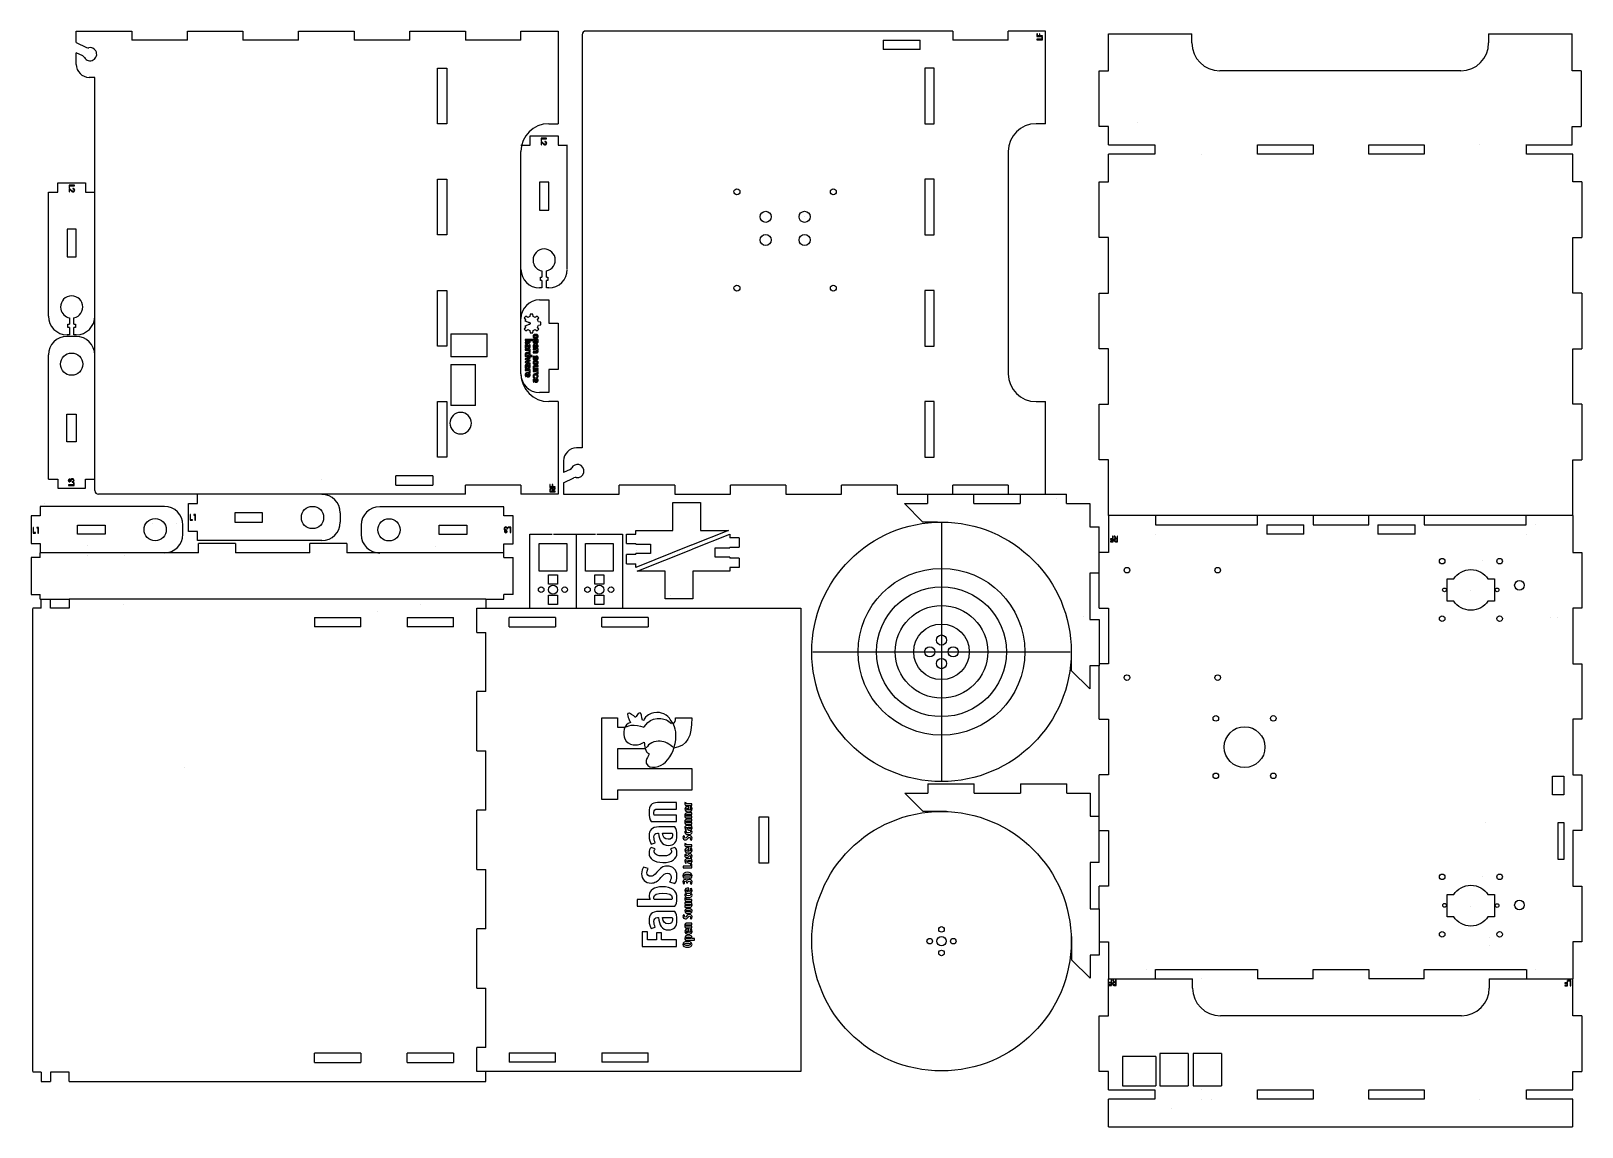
# Model space of a CAD drawing. Extents: x -455 to 382, y -289 to 302.
import ezdxf

# ---------------------------------------------------------------- set-up
doc = ezdxf.new("R2010")
doc.units = 0
doc.header["$MEASUREMENT"] = 0
doc.layers.add('EBENE_2', color=7, linetype='CONTINUOUS')

msp = doc.modelspace()

# ---------------------------------------------------------------- linework, layer by layer
at = {"layer": 'EBENE_2', "color": 1}
for points in [[(-430.2384, 302.425), (-430.2384, 302.425), (-400.2402, 302.425), (-400.2402, 302.425)], [(-430.2384, 296.1812), (-430.2384, 296.1812), (-430.2384, 302.425), (-430.2384, 302.425)], [(-400.2402, 302.425), (-400.2402, 302.425), (-400.2402, 297.4252), (-400.2402, 297.4252)], [(-370.2418, 302.425), (-370.2418, 302.425), (-340.2435, 302.425), (-340.2435, 302.425)], [(-370.2418, 297.4252), (-370.2418, 297.4252), (-370.2418, 302.425), (-370.2418, 302.425)], [(-340.2435, 302.425), (-340.2435, 302.425), (-340.2435, 297.4252), (-340.2435, 297.4252)], [(-310.2453, 302.425), (-310.2453, 302.425), (-280.2469, 302.425), (-280.2469, 302.425)], [(-310.2453, 297.4252), (-310.2453, 297.4252), (-310.2453, 302.425), (-310.2453, 302.425)], [(-280.2469, 302.425), (-280.2469, 302.425), (-280.2469, 297.4252), (-280.2469, 297.4252)], [(-250.2486, 302.425), (-250.2486, 302.425), (-220.2504, 302.425), (-220.2504, 302.425)], [(-250.2486, 297.4252), (-250.2486, 297.4252), (-250.2486, 302.425), (-250.2486, 302.425)], [(-220.2504, 302.425), (-220.2504, 302.425), (-220.2504, 297.4252), (-220.2504, 297.4252)], [(-190.2518, 302.425), (-190.2518, 302.425), (-170.2531, 302.425), (-170.2531, 302.425)], [(-190.2518, 297.4252), (-190.2518, 297.4252), (-190.2518, 302.425), (-190.2518, 302.425)], [(-170.2531, 302.425), (-170.2531, 302.425), (-170.2531, 252.4277), (-170.2531, 252.4277)], [(42.7349, 302.425), (42.7349, 302.425), (-155.2541, 302.425), (-155.2541, 302.425)], [(42.7349, 302.425), (42.7349, 302.425), (42.7349, 297.4252), (42.7349, 297.4252)], [(92.7319, 302.425), (92.7319, 302.425), (72.7331, 302.425), (72.7331, 302.425)], [(72.7331, 297.4252), (72.7331, 297.4252), (72.7331, 302.425), (72.7331, 302.425)], [(92.7319, 252.4277), (92.7319, 252.4277), (92.7319, 302.425), (92.7319, 302.425)], [(-430.2384, 296.1812), (-430.2384, 296.1812), (-424.6263, 293.5639), (-424.6263, 293.5639)], [(-424.6263, 293.5639), (-424.3126, 293.3948), (-423.7513, 293.3248), (-423.4056, 293.4123)], [(-370.2418, 297.4252), (-370.2418, 297.4252), (-400.2402, 297.4252), (-400.2402, 297.4252)], [(-310.2453, 297.4252), (-310.2453, 297.4252), (-340.2435, 297.4252), (-340.2435, 297.4252)], [(-250.2486, 297.4252), (-250.2486, 297.4252), (-280.2469, 297.4252), (-280.2469, 297.4252)], [(-190.2518, 297.4252), (-190.2518, 297.4252), (-220.2504, 297.4252), (-220.2504, 297.4252)], [(-157.254, 300.4252), (-157.254, 300.4252), (-157.254, 77.4378), (-157.254, 77.4378)], [(5.2371, 297.4252), (5.2371, 297.4252), (25.2359, 297.4252), (25.2359, 297.4252)], [(5.2371, 297.4252), (5.2371, 297.4252), (5.2371, 292.4256), (5.2371, 292.4256)], [(25.2359, 292.4256), (25.2359, 292.4256), (25.2359, 297.4252), (25.2359, 297.4252)], [(72.7331, 297.4252), (72.7331, 297.4252), (42.7349, 297.4252), (42.7349, 297.4252)], [(126.8177, 300.9855), (126.8177, 300.9855), (171.8155, 300.9855), (171.8155, 300.9855)], [(126.8177, 280.9867), (126.8177, 280.9867), (126.8177, 300.9855), (126.8177, 300.9855)], [(126.9101, 300.9855), (126.9101, 300.9855), (126.9101, 300.9855), (126.9101, 300.9855)], [(171.8155, 295.9852), (171.8155, 295.9852), (171.8155, 300.9855), (171.8155, 300.9855)], [(316.9534, 280.9867), (325.2371, 280.9867), (331.9523, 287.7018), (331.9523, 295.9852)], [(331.9523, 300.9855), (331.9523, 300.9855), (331.9523, 295.9852), (331.9523, 295.9852)], [(331.9523, 300.9855), (331.9523, 300.9855), (376.9498, 300.9855), (376.9498, 300.9855)], [(376.875, 300.9855), (376.875, 300.9855), (376.875, 300.9855), (376.875, 300.9855)], [(376.9498, 280.9867), (376.9498, 280.9867), (376.9498, 300.9855), (376.9498, 300.9855)], [(-426.7394, 289.0329), (-426.7394, 289.0329), (-430.2384, 290.6645), (-430.2384, 290.6645)], [(-430.2384, 284.4261), (-430.2384, 284.4261), (-430.2384, 290.6645), (-430.2384, 290.6645)], [(-425.8383, 288.1951), (-425.9937, 288.5162), (-426.408, 288.9013), (-426.7392, 289.0329)], [(25.2359, 292.4256), (25.2359, 292.4256), (5.2371, 292.4256), (5.2371, 292.4256)], [(-420.239, 277.4264), (-420.239, 277.4264), (-423.2388, 277.4264), (-423.2388, 277.4264)], [(-420.239, 54.439), (-420.239, 54.439), (-420.239, 277.4264), (-420.239, 277.4264)], [(-235.2495, 252.4277), (-235.2495, 252.4277), (-235.2495, 282.4259), (-235.2495, 282.4259)], [(-235.2495, 282.4259), (-235.2495, 282.4259), (-230.2498, 282.4259), (-230.2498, 282.4259)], [(-230.2498, 282.4259), (-230.2498, 282.4259), (-230.2498, 252.4277), (-230.2498, 252.4277)], [(27.7357, 282.4259), (27.7357, 282.4259), (27.7357, 252.4277), (27.7357, 252.4277)], [(32.7356, 282.4259), (32.7356, 282.4259), (27.7357, 282.4259), (27.7357, 282.4259)], [(32.7356, 252.4277), (32.7356, 252.4277), (32.7356, 282.4259), (32.7356, 282.4259)], [(121.8182, 250.9881), (121.8182, 250.9881), (121.8182, 280.9867), (121.8182, 280.9867)], [(121.8182, 280.9867), (121.8182, 280.9867), (126.8177, 280.9867), (126.8177, 280.9867)], [(316.8779, 280.9867), (316.8779, 280.9867), (186.8899, 280.9867), (186.8899, 280.9867)], [(381.9496, 280.9867), (381.9496, 280.9867), (376.9498, 280.9867), (376.9498, 280.9867)], [(381.9496, 280.9867), (381.9496, 280.9867), (381.9496, 250.9881), (381.9496, 250.9881)], [(-230.2498, 252.4277), (-230.2498, 252.4277), (-235.2495, 252.4277), (-235.2495, 252.4277)], [(-175.2529, 252.4277), (-175.2529, 252.4277), (-170.2531, 252.4277), (-170.2531, 252.4277)], [(27.7357, 252.4277), (27.7357, 252.4277), (32.7356, 252.4277), (32.7356, 252.4277)], [(92.7319, 252.4277), (92.7319, 252.4277), (87.7324, 252.4277), (87.7324, 252.4277)], [(142.6566, 253.275), (142.6566, 253.275), (142.6566, 253.275), (142.6566, 253.275)], [(-185.2324, 240.8156), (-185.2324, 240.8156), (-185.2324, 245.8151), (-185.2324, 245.8151)], [(-185.2324, 245.8151), (-185.2324, 245.8151), (-170.2328, 245.8151), (-170.2328, 245.8151)], [(-170.2328, 245.8151), (-170.2328, 245.8151), (-170.2328, 240.8156), (-170.2328, 240.8156)], [(126.8177, 250.9881), (126.8177, 250.9881), (121.8182, 250.9881), (121.8182, 250.9881)], [(126.8177, 240.9884), (126.8177, 240.9884), (126.8177, 250.9881), (126.8177, 250.9881)], [(376.9498, 250.9881), (376.9498, 250.9881), (381.9496, 250.9881), (381.9496, 250.9881)], [(376.9498, 240.9884), (376.9498, 240.9884), (376.9498, 250.9881), (376.9498, 250.9881)], [(-190.2518, 117.4354), (-190.2518, 117.4354), (-190.2518, 237.4288), (-190.2518, 237.4288)], [(-190.2323, 240.8156), (-190.2323, 240.8156), (-185.2324, 240.8156), (-185.2324, 240.8156)], [(-170.2328, 240.8156), (-170.2328, 240.8156), (-165.2333, 240.8156), (-165.2333, 240.8156)], [(-165.3029, 174.0106), (-165.3029, 174.0106), (-165.3029, 241.0068), (-165.3029, 241.0068)], [(72.7331, 237.4288), (72.7331, 237.4288), (72.7331, 117.4354), (72.7331, 117.4354)], [(126.8177, 240.9884), (126.8177, 240.9884), (151.8168, 240.9884), (151.8168, 240.9884)], [(126.8177, 220.9896), (126.8177, 220.9896), (126.8177, 235.9889), (126.8177, 235.9889)], [(151.8168, 235.9889), (151.8168, 235.9889), (126.8177, 235.9889), (126.8177, 235.9889)], [(147.2427, 240.9884), (147.2427, 240.9884), (147.2427, 240.9884), (147.2427, 240.9884)], [(147.2427, 235.9889), (147.2427, 235.9889), (147.2427, 235.9889), (147.2427, 235.9889)], [(151.8168, 240.9884), (151.8168, 240.9884), (151.8168, 235.9889), (151.8168, 235.9889)], [(177.2409, 235.9889), (177.2409, 235.9889), (177.2409, 235.9889), (177.2409, 235.9889)], [(207.2394, 240.9884), (207.2394, 240.9884), (237.2376, 240.9884), (237.2376, 240.9884)], [(207.2394, 235.9889), (207.2394, 235.9889), (207.2394, 240.9884), (207.2394, 240.9884)], [(237.2376, 235.9889), (237.2376, 235.9889), (207.2394, 235.9889), (207.2394, 235.9889)], [(237.2376, 240.9884), (237.2376, 240.9884), (237.2376, 235.9889), (237.2376, 235.9889)], [(267.2358, 235.9889), (267.2358, 235.9889), (267.2358, 240.9884), (267.2358, 240.9884)], [(267.2358, 240.9884), (267.2358, 240.9884), (297.2343, 240.9884), (297.2343, 240.9884)], [(297.2343, 235.9889), (297.2343, 235.9889), (267.2358, 235.9889), (267.2358, 235.9889)], [(297.2343, 240.9884), (297.2343, 240.9884), (297.2343, 235.9889), (297.2343, 235.9889)], [(327.2325, 240.9884), (327.2325, 240.9884), (327.2325, 240.9884), (327.2325, 240.9884)], [(351.9514, 240.9884), (351.9514, 240.9884), (376.9498, 240.9884), (376.9498, 240.9884)], [(352.3042, 235.9889), (352.3042, 235.9889), (352.3042, 240.9884), (352.3042, 240.9884)], [(377.3025, 235.9889), (377.3025, 235.9889), (352.3042, 235.9889), (352.3042, 235.9889)], [(357.2307, 240.9884), (357.2307, 240.9884), (357.2307, 240.9884), (357.2307, 240.9884)], [(357.2307, 240.9884), (357.2307, 240.9884), (357.2307, 240.9884), (357.2307, 240.9884)], [(357.2307, 235.9889), (357.2307, 235.9889), (357.2307, 235.9889), (357.2307, 235.9889)], [(377.3025, 220.9896), (377.3025, 220.9896), (377.3025, 235.9889), (377.3025, 235.9889)], [(-440.1988, 215.4979), (-440.1988, 215.4979), (-440.1988, 220.4974), (-440.1988, 220.4974)], [(-440.1988, 220.4974), (-440.1988, 220.4974), (-425.1995, 220.4974), (-425.1995, 220.4974)], [(-425.1995, 220.4974), (-425.1995, 220.4974), (-425.1995, 215.4979), (-425.1995, 215.4979)], [(-235.2495, 192.431), (-235.2495, 192.431), (-235.2495, 222.4295), (-235.2495, 222.4295)], [(-235.2495, 222.4295), (-235.2495, 222.4295), (-230.2498, 222.4295), (-230.2498, 222.4295)], [(-230.2498, 222.4295), (-230.2498, 222.4295), (-230.2498, 192.431), (-230.2498, 192.431)], [(-180.2322, 220.8168), (-180.2322, 220.8168), (-180.2322, 205.8175), (-180.2322, 205.8175)], [(-175.2327, 220.8168), (-175.2327, 220.8168), (-180.2322, 220.8168), (-180.2322, 220.8168)], [(-175.2327, 205.8175), (-175.2327, 205.8175), (-175.2327, 220.8168), (-175.2327, 220.8168)], [(27.7357, 222.4295), (27.7357, 222.4295), (27.7357, 192.431), (27.7357, 192.431)], [(32.7356, 222.4295), (32.7356, 222.4295), (27.7357, 222.4295), (27.7357, 222.4295)], [(32.7356, 192.431), (32.7356, 192.431), (32.7356, 222.4295), (32.7356, 222.4295)], [(121.8182, 190.9918), (121.8182, 190.9918), (121.8182, 220.9896), (121.8182, 220.9896)], [(121.8182, 220.9896), (121.8182, 220.9896), (126.8177, 220.9896), (126.8177, 220.9896)], [(382.3024, 220.9896), (382.3024, 220.9896), (377.3025, 220.9896), (377.3025, 220.9896)], [(382.3024, 220.9896), (382.3024, 220.9896), (382.3024, 190.9918), (382.3024, 190.9918)], [(-445.1983, 215.4979), (-445.1983, 215.4979), (-440.1988, 215.4979), (-440.1988, 215.4979)], [(-445.1983, 148.502), (-445.1983, 148.502), (-445.1983, 215.4979), (-445.1983, 215.4979)], [(-425.1995, 215.4979), (-425.1995, 215.4979), (-420.1996, 215.4979), (-420.1996, 215.4979)], [(-180.2322, 205.8175), (-180.2322, 205.8175), (-175.2327, 205.8175), (-175.2327, 205.8175)], [(-37.0993, 202.179), (-37.0993, 202.179), (-37.0993, 202.179), (-37.0993, 202.179)], [(-435.1992, 195.4991), (-435.1992, 195.4991), (-435.1992, 180.4998), (-435.1992, 180.4998)], [(-430.1994, 195.4991), (-430.1994, 195.4991), (-435.1992, 195.4991), (-435.1992, 195.4991)], [(-430.1994, 180.4998), (-430.1994, 180.4998), (-430.1994, 195.4991), (-430.1994, 195.4991)], [(-230.2498, 192.431), (-230.2498, 192.431), (-235.2495, 192.431), (-235.2495, 192.431)], [(27.7357, 192.431), (27.7357, 192.431), (32.7356, 192.431), (32.7356, 192.431)], [(126.8177, 190.9918), (126.8177, 190.9918), (121.8182, 190.9918), (121.8182, 190.9918)], [(126.8177, 160.9932), (126.8177, 160.9932), (126.8177, 190.9918), (126.8177, 190.9918)], [(377.3025, 160.9932), (377.3025, 160.9932), (377.3025, 190.9918), (377.3025, 190.9918)], [(377.3025, 190.9918), (377.3025, 190.9918), (382.3024, 190.9918), (382.3024, 190.9918)], [(-435.1992, 180.4998), (-435.1992, 180.4998), (-430.1994, 180.4998), (-430.1994, 180.4998)], [(-179.7323, 167.8195), (-179.7323, 167.8195), (-179.7323, 169.52), (-179.7323, 169.52)], [(-179.7323, 169.52), (-179.7323, 169.52), (-178.9823, 169.52), (-178.9823, 169.52)], [(-178.9823, 167.8195), (-178.9823, 167.8195), (-179.7323, 167.8195), (-179.7323, 167.8195)], [(-178.9823, 172.9513), (-178.9823, 172.9513), (-178.9823, 169.52), (-178.9823, 169.52)], [(-178.9823, 167.8195), (-178.9823, 167.8195), (-178.9823, 163.8197), (-178.9823, 163.8197)], [(-176.4825, 169.52), (-176.4825, 169.52), (-176.4825, 172.9513), (-176.4825, 172.9513)], [(-176.4825, 169.52), (-176.4825, 169.52), (-175.7325, 169.52), (-175.7325, 169.52)], [(-176.4825, 163.8197), (-176.4825, 163.8197), (-176.4825, 167.8195), (-176.4825, 167.8195)], [(-175.7325, 167.8195), (-175.7325, 167.8195), (-176.4825, 167.8195), (-176.4825, 167.8195)], [(-175.7325, 169.52), (-175.7325, 169.52), (-175.7325, 167.8195), (-175.7325, 167.8195)], [(-235.2495, 132.4346), (-235.2495, 132.4346), (-235.2495, 162.4328), (-235.2495, 162.4328)], [(-235.2495, 162.4328), (-235.2495, 162.4328), (-230.2498, 162.4328), (-230.2498, 162.4328)], [(-230.2498, 162.4328), (-230.2498, 162.4328), (-230.2498, 132.4346), (-230.2498, 132.4346)], [(-178.9823, 163.8197), (-178.9823, 163.8197), (-180.2322, 163.8197), (-180.2322, 163.8197)], [(-175.2327, 163.8197), (-175.2327, 163.8197), (-176.4825, 163.8197), (-176.4825, 163.8197)], [(27.7357, 162.4328), (27.7357, 162.4328), (27.7357, 132.4346), (27.7357, 132.4346)], [(32.7356, 162.4328), (32.7356, 162.4328), (27.7357, 162.4328), (27.7357, 162.4328)], [(32.7356, 132.4346), (32.7356, 132.4346), (32.7356, 162.4328), (32.7356, 162.4328)], [(121.8182, 130.9947), (121.8182, 130.9947), (121.8182, 160.9932), (121.8182, 160.9932)], [(121.8182, 160.9932), (121.8182, 160.9932), (126.8177, 160.9932), (126.8177, 160.9932)], [(382.3024, 160.9932), (382.3024, 160.9932), (377.3025, 160.9932), (377.3025, 160.9932)], [(382.3024, 160.9932), (382.3024, 160.9932), (382.3024, 130.9947), (382.3024, 130.9947)], [(-180.253, 157.3136), (-185.7754, 157.3136), (-190.2523, 152.8367), (-190.2523, 147.3142)], [(-180.253, 157.3136), (-180.253, 157.3136), (-175.2531, 157.3136), (-175.2531, 157.3136)], [(-175.2531, 157.3136), (-175.2531, 157.3136), (-175.2531, 144.8141), (-175.2531, 144.8141)], [(-434.699, 142.502), (-434.699, 142.502), (-434.699, 144.2025), (-434.699, 144.2025)], [(-434.699, 144.2025), (-434.699, 144.2025), (-433.949, 144.2025), (-433.949, 144.2025)], [(-433.949, 142.502), (-433.949, 142.502), (-434.699, 142.502), (-434.699, 142.502)], [(-433.949, 147.6338), (-433.949, 147.6338), (-433.949, 144.2025), (-433.949, 144.2025)], [(-433.949, 142.502), (-433.949, 142.502), (-433.949, 138.5022), (-433.949, 138.5022)], [(-431.4493, 144.2025), (-431.4493, 144.2025), (-431.4493, 147.6338), (-431.4493, 147.6338)], [(-431.4493, 144.2025), (-431.4493, 144.2025), (-430.6993, 144.2025), (-430.6993, 144.2025)], [(-431.4493, 138.5022), (-431.4493, 138.5022), (-431.4493, 142.502), (-431.4493, 142.502)], [(-430.6993, 142.502), (-430.6993, 142.502), (-431.4493, 142.502), (-431.4493, 142.502)], [(-430.6993, 144.2025), (-430.6993, 144.2025), (-430.6993, 142.502), (-430.6993, 142.502)], [(-175.2531, 144.8141), (-175.2531, 144.8141), (-170.2536, 144.8141), (-170.2536, 144.8141)], [(-170.2536, 144.8141), (-170.2536, 144.8141), (-170.2536, 133.791), (-170.2536, 133.791)], [(-435.2367, 137.6478), (-440.7588, 137.6478), (-445.236, 133.1713), (-445.236, 127.6481)], [(-430.2368, 137.6478), (-430.2368, 137.6478), (-435.2367, 137.6478), (-435.2367, 137.6478)], [(-433.949, 138.5022), (-433.949, 138.5022), (-435.1992, 138.5022), (-435.1992, 138.5022)], [(-430.1994, 138.5022), (-430.1994, 138.5022), (-431.4493, 138.5022), (-431.4493, 138.5022)], [(-228.0502, 139.0843), (-228.0502, 139.0843), (-228.0502, 126.5848), (-228.0502, 126.5848)], [(-228.0502, 139.0843), (-228.0502, 139.0843), (-208.551, 139.0843), (-208.551, 139.0843)], [(-208.551, 126.5848), (-208.551, 126.5848), (-208.551, 139.0843), (-208.551, 139.0843)], [(-445.2409, 60.652), (-445.2409, 60.652), (-445.2409, 127.6481), (-445.2409, 127.6481)], [(-230.2498, 132.4346), (-230.2498, 132.4346), (-235.2495, 132.4346), (-235.2495, 132.4346)], [(-208.551, 126.5848), (-208.551, 126.5848), (-228.0502, 126.5848), (-228.0502, 126.5848)], [(-170.2536, 133.5495), (-170.2536, 133.5495), (-170.2536, 119.8158), (-170.2536, 119.8158)], [(27.7357, 132.4346), (27.7357, 132.4346), (32.7356, 132.4346), (32.7356, 132.4346)], [(126.8177, 130.9947), (126.8177, 130.9947), (121.8182, 130.9947), (121.8182, 130.9947)], [(126.8177, 100.9968), (126.8177, 100.9968), (126.8177, 130.9947), (126.8177, 130.9947)], [(377.3025, 100.9968), (377.3025, 100.9968), (377.3025, 130.9947), (377.3025, 130.9947)], [(377.3025, 130.9947), (377.3025, 130.9947), (382.3024, 130.9947), (382.3024, 130.9947)], [(-228.0502, 122.4352), (-228.0502, 122.4352), (-228.0502, 100.4362), (-228.0502, 100.4362)], [(-228.0502, 122.4352), (-228.0502, 122.4352), (-214.8508, 122.4352), (-214.8508, 122.4352)], [(-214.8508, 100.4362), (-214.8508, 100.4362), (-214.8508, 122.4352), (-214.8508, 122.4352)], [(-170.2536, 119.8158), (-170.2536, 119.8158), (-175.2531, 119.8158), (-175.2531, 119.8158)], [(-175.2531, 119.8158), (-175.2531, 119.8158), (-175.2531, 107.3163), (-175.2531, 107.3163)], [(-235.2495, 72.4379), (-235.2495, 72.4379), (-235.2495, 102.4361), (-235.2495, 102.4361)], [(-235.2495, 102.4361), (-235.2495, 102.4361), (-230.2498, 102.4361), (-230.2498, 102.4361)], [(-230.2498, 102.4361), (-230.2498, 102.4361), (-230.2498, 72.4379), (-230.2498, 72.4379)], [(-214.8508, 100.4362), (-214.8508, 100.4362), (-228.0502, 100.4362), (-228.0502, 100.4362)], [(-175.2531, 107.3163), (-175.2531, 107.3163), (-180.253, 107.3163), (-180.253, 107.3163)], [(-170.2531, 102.4361), (-170.2531, 102.4361), (-175.2529, 102.4361), (-175.2529, 102.4361)], [(-170.2531, 102.4361), (-170.2531, 102.4361), (-170.2531, 52.4391), (-170.2531, 52.4391)], [(27.7357, 102.4361), (27.7357, 102.4361), (27.7357, 72.4379), (27.7357, 72.4379)], [(32.7356, 102.4361), (32.7356, 102.4361), (27.7357, 102.4361), (27.7357, 102.4361)], [(32.7356, 72.4379), (32.7356, 72.4379), (32.7356, 102.4361), (32.7356, 102.4361)], [(87.7324, 102.4361), (87.7324, 102.4361), (92.7319, 102.4361), (92.7319, 102.4361)], [(92.7319, 52.4391), (92.7319, 52.4391), (92.7319, 102.4361), (92.7319, 102.4361)], [(121.8182, 70.9983), (121.8182, 70.9983), (121.8182, 100.9968), (121.8182, 100.9968)], [(121.8182, 100.9968), (121.8182, 100.9968), (126.8177, 100.9968), (126.8177, 100.9968)], [(382.3024, 100.9968), (382.3024, 100.9968), (377.3025, 100.9968), (377.3025, 100.9968)], [(382.3024, 100.9968), (382.3024, 100.9968), (382.3024, 70.9983), (382.3024, 70.9983)], [(-435.2367, 95.65), (-435.2367, 95.65), (-430.2368, 95.65), (-430.2368, 95.65)], [(-435.2367, 80.6507), (-435.2367, 80.6507), (-435.2367, 95.65), (-435.2367, 95.65)], [(-430.2368, 95.65), (-430.2368, 95.65), (-430.2368, 80.6507), (-430.2368, 80.6507)], [(-430.2368, 80.6507), (-430.2368, 80.6507), (-435.2367, 80.6507), (-435.2367, 80.6507)], [(-157.254, 77.4378), (-157.254, 77.4378), (-160.2537, 77.4378), (-160.2537, 77.4378)], [(-230.2498, 72.4379), (-230.2498, 72.4379), (-235.2495, 72.4379), (-235.2495, 72.4379)], [(-167.2534, 70.438), (-167.2534, 70.438), (-167.2534, 64.1996), (-167.2534, 64.1996)], [(27.7357, 72.4379), (27.7357, 72.4379), (32.7356, 72.4379), (32.7356, 72.4379)], [(126.8177, 70.9983), (126.8177, 70.9983), (121.8182, 70.9983), (121.8182, 70.9983)], [(126.8177, 40.9998), (126.8177, 40.9998), (126.8177, 70.9983), (126.8177, 70.9983)], [(377.3025, 40.9998), (377.3025, 40.9998), (377.3025, 70.9983), (377.3025, 70.9983)], [(377.3025, 70.9983), (377.3025, 70.9983), (382.3024, 70.9983), (382.3024, 70.9983)], [(-445.236, 60.652), (-445.236, 60.652), (-440.2362, 60.652), (-440.2362, 60.652)], [(-440.2362, 60.652), (-440.2362, 60.652), (-440.2362, 55.6526), (-440.2362, 55.6526)], [(-425.2369, 55.6526), (-425.2369, 55.6526), (-425.2369, 60.652), (-425.2369, 60.652)], [(-425.2369, 60.652), (-425.2369, 60.652), (-420.237, 60.652), (-420.237, 60.652)], [(-298.0565, 60.2161), (-298.0565, 60.2161), (-298.0565, 60.2161), (-298.0565, 60.2161)], [(-237.7492, 62.4385), (-237.7492, 62.4385), (-257.7482, 62.4385), (-257.7482, 62.4385)], [(-257.7482, 57.4386), (-257.7482, 57.4386), (-257.7482, 62.4385), (-257.7482, 62.4385)], [(-237.7492, 62.4385), (-237.7492, 62.4385), (-237.7492, 57.4386), (-237.7492, 57.4386)], [(-163.7542, 65.8312), (-163.7542, 65.8312), (-167.2534, 64.1996), (-167.2534, 64.1996)], [(-167.2534, 58.683), (-167.2534, 58.683), (-161.6413, 61.2999), (-161.6413, 61.2999)], [(-167.2534, 58.683), (-167.2534, 58.683), (-167.2534, 52.4391), (-167.2534, 52.4391)], [(-163.7542, 65.8312), (-163.4228, 65.9628), (-163.0084, 66.348), (-162.8533, 66.6687)], [(-160.4204, 61.4518), (-160.7659, 61.539), (-161.3275, 61.4691), (-161.641, 61.2999)], [(-440.2362, 55.6526), (-440.2362, 55.6526), (-425.2369, 55.6526), (-425.2369, 55.6526)], [(-220.2504, 52.4391), (-220.2504, 52.4391), (-418.2391, 52.4391), (-418.2391, 52.4391)], [(-364.719, 47.4062), (-364.719, 47.4062), (-364.719, 52.4058), (-364.719, 52.4058)], [(-257.7482, 57.4386), (-257.7482, 57.4386), (-237.7492, 57.4386), (-237.7492, 57.4386)], [(-220.2504, 52.4391), (-220.2504, 52.4391), (-220.2504, 57.4386), (-220.2504, 57.4386)], [(-190.2518, 57.4386), (-190.2518, 57.4386), (-220.2504, 57.4386), (-220.2504, 57.4386)], [(-190.2518, 57.4386), (-190.2518, 57.4386), (-190.2518, 52.4391), (-190.2518, 52.4391)], [(-170.2531, 52.4391), (-170.2531, 52.4391), (-190.2518, 52.4391), (-190.2518, 52.4391)], [(-167.2534, 52.4391), (-167.2534, 52.4391), (-137.2549, 52.4391), (-137.2549, 52.4391)], [(-137.2549, 52.4391), (-137.2549, 52.4391), (-137.2549, 57.4386), (-137.2549, 57.4386)], [(-107.2567, 57.4386), (-107.2567, 57.4386), (-137.2549, 57.4386), (-137.2549, 57.4386)], [(-107.2567, 57.4386), (-107.2567, 57.4386), (-107.2567, 52.4391), (-107.2567, 52.4391)], [(-107.2567, 52.4391), (-107.2567, 52.4391), (-77.2585, 52.4391), (-77.2585, 52.4391)], [(-77.2585, 52.4391), (-77.2585, 52.4391), (-77.2585, 57.4386), (-77.2585, 57.4386)], [(-47.26, 57.4386), (-47.26, 57.4386), (-77.2585, 57.4386), (-77.2585, 57.4386)], [(-47.26, 57.4386), (-47.26, 57.4386), (-47.26, 52.4391), (-47.26, 52.4391)], [(-47.26, 52.4391), (-47.26, 52.4391), (-17.2618, 52.4391), (-17.2618, 52.4391)], [(-17.2618, 52.4391), (-17.2618, 52.4391), (-17.2618, 57.4386), (-17.2618, 57.4386)], [(12.7364, 57.4386), (12.7364, 57.4386), (-17.2618, 57.4386), (-17.2618, 57.4386)], [(12.7364, 57.4386), (12.7364, 57.4386), (12.7364, 52.4391), (12.7364, 52.4391)], [(12.7364, 52.4391), (12.7364, 52.4391), (79.2311, 52.4391), (79.2311, 52.4391)], [(29.1876, 52.4145), (29.1876, 52.4145), (29.1876, 47.415), (29.1876, 47.415)], [(42.7349, 52.4391), (42.7349, 52.4391), (42.7349, 57.4386), (42.7349, 57.4386)], [(72.7331, 57.4386), (72.7331, 57.4386), (42.7349, 57.4386), (42.7349, 57.4386)], [(54.1863, 47.415), (54.1863, 47.415), (54.1863, 52.4145), (54.1863, 52.4145)], [(72.7331, 57.4386), (72.7331, 57.4386), (72.7331, 52.4391), (72.7331, 52.4391)], [(79.1849, 52.4145), (79.1849, 52.4145), (104.1833, 52.4145), (104.1833, 52.4145)], [(79.1849, 52.4145), (79.1849, 52.4145), (79.1849, 47.415), (79.1849, 47.415)], [(98.5092, 50.404), (98.5092, 50.404), (98.5092, 50.404), (98.5092, 50.404)], [(104.1833, 47.415), (104.1833, 47.415), (104.1833, 52.4145), (104.1833, 52.4145)], [(-449.6322, 45.9952), (-449.6322, 45.9952), (-382.636, 45.9952), (-382.636, 45.9952)], [(-449.6322, 45.8464), (-449.6322, 45.8464), (-449.6322, 40.8462), (-449.6322, 40.8462)], [(-447.5453, 47.4701), (-447.5453, 47.4701), (-447.5453, 47.4701), (-447.5453, 47.4701)], [(-372.6363, 35.8466), (-372.6363, 41.3691), (-377.1129, 45.8464), (-382.636, 45.8464)], [(-369.7185, 32.4073), (-369.7185, 32.4073), (-369.7185, 47.4062), (-369.7185, 47.4062)], [(-369.7185, 47.4062), (-369.7185, 47.4062), (-364.719, 47.4062), (-364.719, 47.4062)], [(-344.7202, 42.4067), (-344.7202, 42.4067), (-344.7202, 37.4068), (-344.7202, 37.4068)], [(-329.7209, 42.4067), (-329.7209, 42.4067), (-344.7202, 42.4067), (-344.7202, 42.4067)], [(-329.7209, 37.4068), (-329.7209, 37.4068), (-329.7209, 42.4067), (-329.7209, 42.4067)], [(-287.7231, 42.4067), (-287.7231, 42.4067), (-287.7231, 37.4068), (-287.7231, 37.4068)], [(-199.4694, 45.7495), (-199.4694, 45.7495), (-266.4655, 45.7495), (-266.4655, 45.7495)], [(-199.4694, 40.75), (-199.4694, 40.75), (-199.4694, 45.7495), (-199.4694, 45.7495)], [(-108.3026, 47.9517), (-108.3026, 47.9517), (-93.3034, 47.9517), (-93.3034, 47.9517)], [(-108.3026, 32.9528), (-108.3026, 32.9528), (-108.3026, 47.9517), (-108.3026, 47.9517)], [(-93.3034, 47.9517), (-93.3034, 47.9517), (-93.3034, 32.9528), (-93.3034, 32.9528)], [(16.6885, 47.415), (16.6885, 47.415), (29.1876, 47.415), (29.1876, 47.415)], [(26.6879, 37.4156), (26.6879, 37.4156), (16.6885, 47.415), (16.6885, 47.415)], [(54.1863, 47.415), (54.1863, 47.415), (79.1849, 47.415), (79.1849, 47.415)], [(104.1833, 47.415), (104.1833, 47.415), (116.6828, 47.415), (116.6828, 47.415)], [(116.6828, 47.415), (116.6828, 47.415), (116.6828, 34.9155), (116.6828, 34.9155)], [(-449.6322, 40.8462), (-449.6322, 40.8462), (-454.6317, 40.8462), (-454.6317, 40.8462)], [(-454.6317, 40.8462), (-454.6317, 40.8462), (-454.6317, 25.8469), (-454.6317, 25.8469)], [(-429.6334, 35.8466), (-429.6334, 35.8466), (-414.6341, 35.8466), (-414.6341, 35.8466)], [(-429.6334, 30.8468), (-429.6334, 30.8468), (-429.6334, 35.8466), (-429.6334, 35.8466)], [(-414.6341, 35.8466), (-414.6341, 35.8466), (-414.6341, 30.8468), (-414.6341, 30.8468)], [(-389.2087, 36.6056), (-389.2087, 36.6056), (-389.2087, 36.6056), (-389.2087, 36.6056)], [(-376.1985, 36.4354), (-376.1985, 36.4354), (-376.1985, 36.4354), (-376.1985, 36.4354)], [(-372.6363, 30.8468), (-372.6363, 30.8468), (-372.6363, 35.8466), (-372.6363, 35.8466)], [(-344.7202, 37.4068), (-344.7202, 37.4068), (-329.7209, 37.4068), (-329.7209, 37.4068)], [(-276.4652, 35.7501), (-276.4652, 35.7501), (-276.4652, 30.7509), (-276.4652, 30.7509)], [(-234.4674, 30.7509), (-234.4674, 30.7509), (-234.4674, 35.7501), (-234.4674, 35.7501)], [(-234.4674, 35.7501), (-234.4674, 35.7501), (-219.4682, 35.7501), (-219.4682, 35.7501)], [(-219.4682, 35.7501), (-219.4682, 35.7501), (-219.4682, 30.7509), (-219.4682, 30.7509)], [(-194.4698, 40.75), (-194.4698, 40.75), (-199.4694, 40.75), (-199.4694, 40.75)], [(-194.4698, 25.751), (-194.4698, 25.751), (-194.4698, 40.75), (-194.4698, 40.75)], [(34.444, 37.4155), (34.444, 37.4155), (26.6879, 37.4155), (26.6879, 37.4155)], [(116.6828, 34.9155), (116.6828, 34.9155), (121.6823, 34.9155), (121.6823, 34.9155)], [(121.6823, 20.6115), (121.6823, 20.6115), (121.6823, 34.9155), (121.6823, 34.9155)], [(126.8102, 40.9998), (126.8102, 40.9998), (126.8102, 21.0013), (126.8102, 21.0013)], [(126.816, 40.9998), (126.816, 40.9998), (126.816, 40.9998), (126.816, 40.9998)], [(377.1778, 40.9998), (377.1778, 40.9998), (126.8426, 40.9998), (126.8426, 40.9998)], [(147.2427, 40.9998), (147.2427, 40.9998), (147.2427, 40.9998), (147.2427, 40.9998)], [(147.2427, 40.9998), (147.2427, 40.9998), (147.2427, 40.9998), (147.2427, 40.9998)], [(150.5803, 40.9998), (150.5803, 40.9998), (150.5803, 40.9998), (150.5803, 40.9998)], [(152.1936, 36.0002), (152.1936, 36.0002), (207.2394, 36.0002), (207.2394, 36.0002)], [(152.2426, 36.0002), (152.2426, 36.0002), (152.2426, 36.0002), (152.2426, 36.0002)], [(152.2426, 36.0002), (152.2426, 36.0002), (152.2426, 36.0002), (152.2426, 36.0002)], [(152.2439, 40.9998), (152.2439, 40.9998), (152.2439, 36.0002), (152.2439, 36.0002)], [(152.2439, 36.0002), (152.2439, 36.0002), (152.2439, 36.0002), (152.2439, 36.0002)], [(172.2414, 36.0002), (172.2414, 36.0002), (172.2414, 36.0002), (172.2414, 36.0002)], [(177.2409, 40.9998), (177.2409, 40.9998), (177.2409, 40.9998), (177.2409, 40.9998)], [(207.2394, 40.9998), (207.2394, 40.9998), (207.2394, 40.9998), (207.2394, 40.9998)], [(207.2394, 36.0002), (207.2394, 36.0002), (207.2394, 40.9998), (207.2394, 40.9998)], [(212.2389, 36.0002), (212.2389, 36.0002), (232.2377, 36.0002), (232.2377, 36.0002)], [(212.2389, 36.0002), (212.2389, 36.0002), (212.2389, 31.0007), (212.2389, 31.0007)], [(232.2377, 31.0007), (232.2377, 31.0007), (232.2377, 36.0002), (232.2377, 36.0002)], [(237.2376, 40.9998), (237.2376, 40.9998), (237.2376, 36.0002), (237.2376, 36.0002)], [(237.2376, 40.9998), (237.2376, 40.9998), (237.2376, 40.9998), (237.2376, 40.9998)], [(237.2376, 36.0002), (237.2376, 36.0002), (267.2358, 36.0002), (267.2358, 36.0002)], [(267.2358, 36.0002), (267.2358, 36.0002), (267.2358, 40.9998), (267.2358, 40.9998)], [(267.2358, 40.9998), (267.2358, 40.9998), (267.2358, 40.9998), (267.2358, 40.9998)], [(272.2353, 36.0002), (272.2353, 36.0002), (292.2345, 36.0002), (292.2345, 36.0002)], [(272.2353, 36.0002), (272.2353, 36.0002), (272.2353, 31.0007), (272.2353, 31.0007)], [(292.2345, 31.0007), (292.2345, 31.0007), (292.2345, 36.0002), (292.2345, 36.0002)], [(297.2343, 40.9998), (297.2343, 40.9998), (297.2343, 40.9998), (297.2343, 40.9998)], [(297.2343, 40.9998), (297.2343, 40.9998), (297.2343, 36.0002), (297.2343, 36.0002)], [(297.2343, 36.0002), (297.2343, 36.0002), (352.227, 36.0002), (352.227, 36.0002)], [(322.2575, 35.704), (322.2575, 35.704), (322.2575, 35.704), (322.2575, 35.704)], [(327.2325, 40.9998), (327.2325, 40.9998), (327.2325, 40.9998), (327.2325, 40.9998)], [(332.2324, 36.0002), (332.2324, 36.0002), (332.2324, 36.0002), (332.2324, 36.0002)], [(333.5825, 36.0002), (333.5825, 36.0002), (333.5825, 36.0002), (333.5825, 36.0002)], [(352.2291, 40.9998), (352.2291, 40.9998), (352.2291, 40.9998), (352.2291, 40.9998)], [(352.2291, 36.0002), (352.2291, 36.0002), (352.2291, 40.9998), (352.2291, 40.9998)], [(352.2312, 36.0002), (352.2312, 36.0002), (352.2312, 36.0002), (352.2312, 36.0002)], [(352.2312, 36.0002), (352.2312, 36.0002), (352.2312, 36.0002), (352.2312, 36.0002)], [(357.2307, 36.0002), (357.2307, 36.0002), (357.2307, 36.0002), (357.2307, 36.0002)], [(377.2274, 40.9998), (377.2274, 40.9998), (377.2274, 40.9998), (377.2274, 40.9998)], [(377.3094, 40.9998), (377.3094, 40.9998), (377.3094, 21.0013), (377.3094, 21.0013)], [(-454.6317, 25.8469), (-454.6317, 25.8469), (-449.6322, 25.8469), (-449.6322, 25.8469)], [(-449.6322, 25.8469), (-449.6322, 25.8469), (-449.6322, 20.8477), (-449.6322, 20.8477)], [(-414.6341, 30.8468), (-414.6341, 30.8468), (-429.6334, 30.8468), (-429.6334, 30.8468)], [(-364.719, 32.4073), (-364.719, 32.4073), (-369.7185, 32.4073), (-369.7185, 32.4073)], [(-364.719, 27.4075), (-364.719, 27.4075), (-364.719, 32.4073), (-364.719, 32.4073)], [(-297.7229, 27.4075), (-297.7229, 27.4075), (-364.719, 27.4075), (-364.719, 27.4075)], [(-364.1987, 20.8298), (-364.1987, 20.8298), (-364.1987, 25.8293), (-364.1987, 25.8293)], [(-344.2, 25.8293), (-344.2, 25.8293), (-364.1987, 25.8293), (-364.1987, 25.8293)], [(-344.2, 25.8293), (-344.2, 25.8293), (-344.2, 20.8298), (-344.2, 20.8298)], [(-304.2024, 20.8298), (-304.2024, 20.8298), (-304.2024, 25.8293), (-304.2024, 25.8293)], [(-284.2032, 25.8293), (-284.2032, 25.8293), (-304.2024, 25.8293), (-304.2024, 25.8293)], [(-284.2032, 25.8293), (-284.2032, 25.8293), (-284.2032, 20.8298), (-284.2032, 20.8298)], [(-276.4652, 30.7509), (-276.4652, 25.2284), (-271.9887, 20.7515), (-266.4655, 20.7515)], [(-219.4682, 30.7509), (-219.4682, 30.7509), (-234.4674, 30.7509), (-234.4674, 30.7509)], [(-199.4694, 25.751), (-199.4694, 25.751), (-194.4698, 25.751), (-194.4698, 25.751)], [(-199.4694, 20.7515), (-199.4694, 20.7515), (-199.4694, 25.751), (-199.4694, 25.751)], [(-185.4685, -9.0343), (-185.4685, -9.0343), (-185.4685, 30.9633), (-185.4685, 30.9633)], [(-185.4685, 30.9633), (-185.4685, 30.9633), (-173.342, 30.9633), (-173.342, 30.9633)], [(-180.4686, 10.9645), (-180.4686, 10.9645), (-180.4686, 25.9637), (-180.4686, 25.9637)], [(-180.4686, 25.9637), (-180.4686, 25.9637), (-165.4697, 25.9637), (-165.4697, 25.9637)], [(-172.5976, 30.9633), (-172.5976, 30.9633), (-160.4698, 30.9633), (-160.4698, 30.9633)], [(-165.4697, 25.9637), (-165.4697, 25.9637), (-165.4697, 10.9645), (-165.4697, 10.9645)], [(-160.4698, 30.9633), (-160.4698, 30.9633), (-160.4698, -9.0343), (-160.4698, -9.0343)], [(-160.4698, 30.9633), (-160.4698, 30.9633), (-150.064, 30.9633), (-150.064, 30.9633)], [(-155.4703, 10.9645), (-155.4703, 10.9645), (-155.4703, 25.9637), (-155.4703, 25.9637)], [(-155.4703, 25.9637), (-155.4703, 25.9637), (-140.471, 25.9637), (-140.471, 25.9637)], [(-149.2876, 30.9633), (-149.2876, 30.9633), (-135.4711, 30.9633), (-135.4711, 30.9633)], [(-140.471, 25.9637), (-140.471, 25.9637), (-140.471, 10.9645), (-140.471, 10.9645)], [(-135.4711, 30.9633), (-135.4711, 30.9633), (-135.4711, -9.0343), (-135.4711, -9.0343)], [(-133.3013, 30.9529), (-133.3013, 30.9529), (-128.3014, 30.9529), (-128.3014, 30.9529)], [(-133.3013, 25.953), (-133.3013, 25.953), (-133.3013, 30.9529), (-133.3013, 30.9529)], [(-133.3013, 25.953), (-133.3013, 25.953), (-128.3014, 25.953), (-128.3014, 25.953)], [(-128.3014, 32.9528), (-128.3014, 32.9528), (-108.3026, 32.9528), (-108.3026, 32.9528)], [(-128.3014, 30.9529), (-128.3014, 30.9529), (-128.3014, 32.9528), (-128.3014, 32.9528)], [(-128.3014, 25.4532), (-128.3014, 25.4532), (-128.3014, 25.953), (-128.3014, 25.953)], [(-128.3014, 25.4532), (-128.3014, 25.4532), (-120.3019, 25.4532), (-120.3019, 25.4532)], [(-120.3019, 25.4532), (-120.3019, 25.4532), (-120.3019, 20.4536), (-120.3019, 20.4536)], [(-78.3044, 32.9528), (-78.3044, 32.9528), (-98.2632, 24.9691), (-98.2632, 24.9691)], [(-97.41, 23.0003), (-97.41, 23.0003), (-77.4642, 30.9788), (-77.4642, 30.9788)], [(-93.3034, 32.9528), (-93.3034, 32.9528), (-78.3044, 32.9528), (-78.3044, 32.9528)], [(-77.4642, 30.9788), (-77.4642, 30.9788), (-77.4642, 28.9789), (-77.4642, 28.9789)], [(-72.4643, 28.9789), (-72.4643, 28.9789), (-77.4642, 28.9789), (-77.4642, 28.9789)], [(-72.4643, 28.9789), (-72.4643, 28.9789), (-72.4643, 23.9793), (-72.4643, 23.9793)], [(152.2426, 31.0007), (152.2426, 31.0007), (152.2426, 31.0007), (152.2426, 31.0007)], [(232.2377, 31.0007), (232.2377, 31.0007), (212.2389, 31.0007), (212.2389, 31.0007)], [(292.2345, 31.0007), (292.2345, 31.0007), (272.2353, 31.0007), (272.2353, 31.0007)], [(352.2312, 31.0007), (352.2312, 31.0007), (352.2312, 31.0007), (352.2312, 31.0007)], [(-454.6195, 18.3297), (-454.6195, 18.3297), (-454.6195, -1.6691), (-454.6195, -1.6691)], [(-449.6199, 18.3297), (-449.6199, 18.3297), (-454.6195, 18.3297), (-454.6195, 18.3297)], [(-450.0151, 19.6218), (-450.0151, 19.6218), (-450.0151, 19.6218), (-450.0151, 19.6218)], [(-364.1987, 20.8296), (-364.1987, 20.8296), (-449.7047, 20.8296), (-449.7047, 20.8296)], [(-449.6199, 18.3297), (-449.6199, 18.3297), (-449.6199, 20.8298), (-449.6199, 20.8298)], [(-424.2375, 24.6213), (-424.2375, 24.6213), (-424.2375, 24.6213), (-424.2375, 24.6213)], [(-424.2375, 19.6218), (-424.2375, 19.6218), (-424.2375, 19.6218), (-424.2375, 19.6218)], [(-404.2387, 19.6218), (-404.2387, 19.6218), (-404.2387, 19.6218), (-404.2387, 19.6218)], [(-304.2024, 20.8298), (-304.2024, 20.8298), (-344.2, 20.8298), (-344.2, 20.8298)], [(-199.4027, 20.8296), (-199.4027, 20.8296), (-284.2032, 20.8296), (-284.2032, 20.8296)], [(-244.2053, 20.8298), (-244.2053, 20.8298), (-244.2053, 20.8298), (-244.2053, 20.8298)], [(-236.2298, 24.334), (-236.2298, 24.334), (-236.2298, 24.334), (-236.2298, 24.334)], [(-224.2067, 20.8298), (-224.2067, 20.8298), (-224.2067, 20.8298), (-224.2067, 20.8298)], [(-199.4879, 20.8298), (-199.4879, 20.8298), (-199.4879, 20.8298), (-199.4879, 20.8298)], [(-199.4879, 18.3297), (-199.4879, 18.3297), (-199.4879, 20.8298), (-199.4879, 20.8298)], [(-199.4879, 18.3297), (-199.4879, 18.3297), (-194.4881, 18.3297), (-194.4881, 18.3297)], [(-194.4881, -1.6691), (-194.4881, -1.6691), (-194.4881, 18.3297), (-194.4881, 18.3297)], [(-128.3014, 19.9534), (-128.3014, 19.9534), (-133.3013, 19.9534), (-133.3013, 19.9534)], [(-133.3013, 14.9539), (-133.3013, 14.9539), (-133.3013, 19.9534), (-133.3013, 19.9534)], [(-98.4194, 24.9066), (-98.4194, 24.9066), (-128.3014, 12.9537), (-128.3014, 12.9537)], [(-128.3014, 19.9534), (-128.3014, 19.9534), (-128.3014, 20.4536), (-128.3014, 20.4536)], [(-120.3019, 20.4536), (-120.3019, 20.4536), (-128.3014, 20.4536), (-128.3014, 20.4536)], [(-127.6913, 22.2489), (-127.6913, 22.2489), (-127.6913, 22.2489), (-127.6913, 22.2489)], [(-127.4611, 10.9796), (-127.4611, 10.9796), (-97.6809, 22.8919), (-97.6809, 22.8919)], [(-85.4637, 18.4796), (-85.4637, 18.4796), (-85.4637, 23.4791), (-85.4637, 23.4791)], [(-85.4637, 23.4791), (-85.4637, 23.4791), (-77.4642, 23.4791), (-77.4642, 23.4791)], [(-77.4642, 18.4796), (-77.4642, 18.4796), (-85.4637, 18.4796), (-85.4637, 18.4796)], [(-77.4642, 23.9793), (-77.4642, 23.9793), (-72.4643, 23.9793), (-72.4643, 23.9793)], [(-77.4642, 23.9793), (-77.4642, 23.9793), (-77.4642, 23.4791), (-77.4642, 23.4791)], [(-77.4642, 18.4796), (-77.4642, 18.4796), (-77.4642, 17.9794), (-77.4642, 17.9794)], [(-72.4643, 17.9794), (-72.4643, 17.9794), (-77.4642, 17.9794), (-77.4642, 17.9794)], [(-72.4643, 17.9794), (-72.4643, 17.9794), (-72.4643, 12.9798), (-72.4643, 12.9798)], [(121.8103, -8.9972), (121.8103, -8.9972), (121.8103, 21.0013), (121.8103, 21.0013)], [(126.8102, 21.0013), (126.8102, 21.0013), (121.8103, 21.0013), (121.8103, 21.0013)], [(377.3094, 21.0013), (377.3094, 21.0013), (382.3096, 21.0013), (382.3096, 21.0013)], [(382.3096, 21.0013), (382.3096, 21.0013), (382.3096, -8.9972), (382.3096, -8.9972)], [(-165.4697, 10.9645), (-165.4697, 10.9645), (-180.4686, 10.9645), (-180.4686, 10.9645)], [(-175.4691, 3.9647), (-175.4691, 3.9647), (-175.4691, 8.9646), (-175.4691, 8.9646)], [(-175.4691, 8.9646), (-175.4691, 8.9646), (-170.4692, 8.9646), (-170.4692, 8.9646)], [(-170.4692, 8.9646), (-170.4692, 8.9646), (-170.4692, 3.9647), (-170.4692, 3.9647)], [(-140.471, 10.9645), (-140.471, 10.9645), (-155.4703, 10.9645), (-155.4703, 10.9645)], [(-150.4704, 3.9647), (-150.4704, 3.9647), (-150.4704, 8.9646), (-150.4704, 8.9646)], [(-150.4704, 8.9646), (-150.4704, 8.9646), (-145.4709, 8.9646), (-145.4709, 8.9646)], [(-145.4709, 8.9646), (-145.4709, 8.9646), (-145.4709, 3.9647), (-145.4709, 3.9647)], [(-133.3013, 14.9539), (-133.3013, 14.9539), (-128.3014, 14.9539), (-128.3014, 14.9539)], [(-128.3014, 12.9537), (-128.3014, 12.9537), (-128.3014, 14.9539), (-128.3014, 14.9539)], [(-112.4619, 10.9796), (-112.4619, 10.9796), (-127.4611, 10.9796), (-127.4611, 10.9796)], [(-112.4619, -4.0193), (-112.4619, -4.0193), (-112.4619, 10.9796), (-112.4619, 10.9796)], [(-97.463, 10.9796), (-97.463, 10.9796), (-97.463, -4.0193), (-97.463, -4.0193)], [(-77.4642, 10.9796), (-77.4642, 10.9796), (-97.463, 10.9796), (-97.463, 10.9796)], [(-72.4643, 12.9798), (-72.4643, 12.9798), (-77.4642, 12.9798), (-77.4642, 12.9798)], [(-77.4642, 12.9798), (-77.4642, 12.9798), (-77.4642, 10.9796), (-77.4642, 10.9796)], [(121.6823, 9.9172), (121.6823, 9.9172), (116.6828, 9.9172), (116.6828, 9.9172)], [(116.6828, 9.9172), (116.6828, 9.9172), (116.6828, -15.0815), (116.6828, -15.0815)], [(328.7019, 16.5317), (328.7019, 16.5317), (328.7019, 16.5317), (328.7019, 16.5317)], [(328.7019, 16.5317), (328.7019, 16.5317), (328.7019, 16.5317), (328.7019, 16.5317)], [(-170.4692, 3.9647), (-170.4692, 3.9647), (-175.4691, 3.9647), (-175.4691, 3.9647)], [(-145.4709, 3.9647), (-145.4709, 3.9647), (-150.4704, 3.9647), (-150.4704, 3.9647)], [(322.0976, 0.3884), (322.0976, 0.3884), (322.0976, 0.3884), (322.0976, 0.3884)], [(-454.6195, -1.6691), (-454.6195, -1.6691), (-449.6199, -1.6691), (-449.6199, -1.6691)], [(-449.68, -4.1689), (-449.68, -4.1689), (-434.231, -4.1689), (-434.231, -4.1689)], [(-449.6199, -4.1689), (-449.6199, -4.1689), (-449.6199, -1.6691), (-449.6199, -1.6691)], [(-449.6199, -4.1689), (-449.6199, -4.1689), (-449.6199, -4.1689), (-449.6199, -4.1689)], [(-449.1156, -9.0991), (-449.1156, -9.0991), (-449.1156, -4.0996), (-449.1156, -4.0996)], [(-444.1159, -9.0991), (-444.1159, -9.0991), (-444.1159, -4.0996), (-444.1159, -4.0996)], [(-214.1417, -4.0996), (-214.1417, -4.0996), (-434.1165, -4.0996), (-434.1165, -4.0996)], [(-434.1165, -4.0996), (-434.1165, -4.0996), (-434.1165, -9.0991), (-434.1165, -9.0991)], [(-404.6221, -4.1689), (-404.6221, -4.1689), (-404.6221, -4.1689), (-404.6221, -4.1689)], [(-404.6221, -7.1686), (-404.6221, -7.1686), (-404.6221, -7.1686), (-404.6221, -7.1686)], [(-244.4854, -4.1689), (-244.4854, -4.1689), (-244.4854, -4.1689), (-244.4854, -4.1689)], [(-244.4854, -7.1686), (-244.4854, -7.1686), (-244.4854, -7.1686), (-244.4854, -7.1686)], [(-209.1442, -4.0997), (-209.1442, -4.0997), (-214.1437, -4.0997), (-214.1437, -4.0997)], [(-209.1461, -4.1204), (-209.1461, -4.1204), (-209.1461, -9.0428), (-209.1461, -9.0428)], [(-209.055, -4.1094), (-209.055, -4.1094), (-199.4879, -4.1094), (-199.4879, -4.1094)], [(-194.4881, -1.6691), (-194.4881, -1.6691), (-199.4879, -1.6691), (-199.4879, -1.6691)], [(-199.4879, -4.1689), (-199.4879, -4.1689), (-199.4879, -1.6691), (-199.4879, -1.6691)], [(-199.4879, -4.1689), (-199.4879, -4.1689), (-199.4879, -4.1689), (-199.4879, -4.1689)], [(-175.4691, -7.0344), (-175.4691, -7.0344), (-175.4691, -2.0349), (-175.4691, -2.0349)], [(-175.4691, -2.0349), (-175.4691, -2.0349), (-170.4692, -2.0349), (-170.4692, -2.0349)], [(-170.4692, -7.0344), (-170.4692, -7.0344), (-175.4691, -7.0344), (-175.4691, -7.0344)], [(-170.4692, -2.0349), (-170.4692, -2.0349), (-170.4692, -7.0344), (-170.4692, -7.0344)], [(-150.4704, -7.0344), (-150.4704, -7.0344), (-150.4704, -2.0349), (-150.4704, -2.0349)], [(-150.4704, -2.0349), (-150.4704, -2.0349), (-145.4709, -2.0349), (-145.4709, -2.0349)], [(-145.4709, -7.0344), (-145.4709, -7.0344), (-150.4704, -7.0344), (-150.4704, -7.0344)], [(-145.4709, -2.0349), (-145.4709, -2.0349), (-145.4709, -7.0344), (-145.4709, -7.0344)], [(-97.463, -4.0193), (-97.463, -4.0193), (-112.4619, -4.0193), (-112.4619, -4.0193)], [(-109.6819, -1.9891), (-109.6819, -1.9891), (-109.6819, -1.9891), (-109.6819, -1.9891)], [(-109.6819, -2.0263), (-109.6819, -2.0263), (-109.6819, -2.0263), (-109.6819, -2.0263)], [(-453.6302, -259.1117), (-453.6302, -259.1117), (-453.6302, -9.1301), (-453.6302, -9.1301)], [(-449.1156, -9.0991), (-449.1156, -9.0991), (-453.6154, -9.0991), (-453.6154, -9.0991)], [(-434.1165, -9.0991), (-434.1165, -9.0991), (-444.1159, -9.0991), (-444.1159, -9.0991)], [(-301.6387, -14.1279), (-301.6387, -14.1279), (-276.64, -14.1279), (-276.64, -14.1279)], [(-301.6387, -14.1279), (-301.6387, -14.1279), (-301.6387, -19.1274), (-301.6387, -19.1274)], [(-276.64, -19.1274), (-276.64, -19.1274), (-276.64, -14.1279), (-276.64, -14.1279)], [(-267.6471, -10.8439), (-267.6471, -10.8439), (-267.6471, -10.8439), (-267.6471, -10.8439)], [(-251.6415, -14.1279), (-251.6415, -14.1279), (-226.6432, -14.1279), (-226.6432, -14.1279)], [(-251.6415, -14.1279), (-251.6415, -14.1279), (-251.6415, -19.1274), (-251.6415, -19.1274)], [(-226.6432, -19.1274), (-226.6432, -19.1274), (-226.6432, -14.1279), (-226.6432, -14.1279)], [(-214.1437, -9.0381), (-214.1437, -9.0381), (-214.1437, -9.0381), (-214.1437, -9.0381)], [(-214.1437, -9.0746), (-214.1437, -9.0746), (-214.1437, -9.0746), (-214.1437, -9.0746)], [(-214.1394, -22.0707), (-214.1394, -22.0707), (-214.1394, -9.0428), (-214.1394, -9.0428)], [(-214.1367, -9.0428), (-214.1367, -9.0428), (-39.1421, -9.0428), (-39.1421, -9.0428)], [(-209.1442, -9.0746), (-209.1442, -9.0746), (-209.1442, -9.0746), (-209.1442, -9.0746)], [(-196.6404, -19.0708), (-196.6404, -19.0708), (-196.6404, -14.0709), (-196.6404, -14.0709)], [(-171.6421, -14.0709), (-171.6421, -14.0709), (-196.6404, -14.0709), (-196.6404, -14.0709)], [(-185.4685, -9.0343), (-185.4685, -9.0343), (-185.4685, -9.0343), (-185.4685, -9.0343)], [(-171.6421, -14.0709), (-171.6421, -14.0709), (-171.6421, -19.0708), (-171.6421, -19.0708)], [(-160.4698, -9.0343), (-160.4698, -9.0343), (-160.4698, -9.0343), (-160.4698, -9.0343)], [(-160.4698, -9.0343), (-160.4698, -9.0343), (-160.4698, -9.0343), (-160.4698, -9.0343)], [(-146.6436, -19.0708), (-146.6436, -19.0708), (-146.6436, -14.0709), (-146.6436, -14.0709)], [(-121.6446, -14.0709), (-121.6446, -14.0709), (-146.6436, -14.0709), (-146.6436, -14.0709)], [(-135.4711, -9.0343), (-135.4711, -9.0343), (-135.4711, -9.0343), (-135.4711, -9.0343)], [(-121.6446, -14.0709), (-121.6446, -14.0709), (-121.6446, -19.0708), (-121.6446, -19.0708)], [(-39.1496, -9.0731), (-39.1496, -9.0731), (-39.1496, -259.0556), (-39.1496, -259.0556)], [(113.2723, -13.3373), (113.2723, -13.3373), (113.2723, -13.3373), (113.2723, -13.3373)], [(116.6828, -15.0815), (116.6828, -15.0815), (121.6823, -15.0815), (121.6823, -15.0815)], [(121.6823, -15.0815), (121.6823, -15.0815), (121.6823, -40.0801), (121.6823, -40.0801)], [(121.8103, -8.9972), (121.8103, -8.9972), (126.8102, -8.9972), (126.8102, -8.9972)], [(126.8102, -8.9972), (126.8102, -8.9972), (126.8102, -38.9956), (126.8102, -38.9956)], [(365.2282, -13.9969), (365.2282, -13.9969), (365.2282, -13.9969), (365.2282, -13.9969)], [(369.2279, -13.9969), (369.2279, -13.9969), (369.2279, -13.9969), (369.2279, -13.9969)], [(382.3096, -8.9972), (382.3096, -8.9972), (377.3094, -8.9972), (377.3094, -8.9972)], [(377.3094, -8.9972), (377.3094, -8.9972), (377.3094, -38.9956), (377.3094, -38.9956)], [(-276.64, -19.1274), (-276.64, -19.1274), (-301.6387, -19.1274), (-301.6387, -19.1274)], [(-226.6432, -19.1274), (-226.6432, -19.1274), (-251.6415, -19.1274), (-251.6415, -19.1274)], [(-214.1437, -22.1274), (-214.1437, -22.1274), (-214.1437, -22.1274), (-214.1437, -22.1274)], [(-214.1437, -22.1274), (-214.1437, -22.1274), (-214.1437, -22.1274), (-214.1437, -22.1274)], [(-214.1394, -22.0707), (-214.1394, -22.0707), (-209.1399, -22.0707), (-209.1399, -22.0707)], [(-209.1442, -22.1274), (-209.1442, -22.1274), (-209.1442, -22.1274), (-209.1442, -22.1274)], [(-209.1442, -22.1274), (-209.1442, -22.1274), (-209.1442, -22.1274), (-209.1442, -22.1274)], [(-209.1399, -54.0688), (-209.1399, -54.0688), (-209.1399, -22.0707), (-209.1399, -22.0707)], [(-196.6404, -19.0708), (-196.6404, -19.0708), (-171.6421, -19.0708), (-171.6421, -19.0708)], [(-146.6436, -19.0708), (-146.6436, -19.0708), (-121.6446, -19.0708), (-121.6446, -19.0708)], [(106.6834, -34.7638), (106.6834, -34.7638), (106.6834, -42.5799), (106.6834, -42.5799)], [(116.6828, -40.0801), (116.6828, -40.0801), (116.6828, -52.5796), (116.6828, -52.5796)], [(121.6823, -40.0801), (121.6823, -40.0801), (116.6828, -40.0801), (116.6828, -40.0801)], [(126.8102, -38.9956), (126.8102, -38.9956), (121.7064, -38.9956), (121.7064, -38.9956)], [(121.8103, -68.9938), (121.8103, -68.9938), (121.8103, -40.0062), (121.8103, -40.0062)], [(377.3094, -38.9956), (377.3094, -38.9956), (382.3096, -38.9956), (382.3096, -38.9956)], [(382.3096, -38.9956), (382.3096, -38.9956), (382.3096, -68.9938), (382.3096, -68.9938)], [(116.6828, -52.5796), (116.6828, -52.5796), (106.6834, -42.5799), (106.6834, -42.5799)], [(-214.1437, -54.1255), (-214.1437, -54.1255), (-214.1437, -54.1255), (-214.1437, -54.1255)], [(-214.1437, -54.1255), (-214.1437, -54.1255), (-214.1437, -54.1255), (-214.1437, -54.1255)], [(-214.1394, -86.0669), (-214.1394, -86.0669), (-214.1394, -54.0688), (-214.1394, -54.0688)], [(-209.1399, -54.0688), (-209.1399, -54.0688), (-214.1394, -54.0688), (-214.1394, -54.0688)], [(-209.1442, -54.1255), (-209.1442, -54.1255), (-209.1442, -54.1255), (-209.1442, -54.1255)], [(-209.1442, -54.1255), (-209.1442, -54.1255), (-209.1442, -54.1255), (-209.1442, -54.1255)], [(121.8103, -68.9938), (121.8103, -68.9938), (126.8102, -68.9938), (126.8102, -68.9938)], [(126.8102, -68.9938), (126.8102, -68.9938), (126.8102, -98.9921), (126.8102, -98.9921)], [(382.3096, -68.9938), (382.3096, -68.9938), (377.3094, -68.9938), (377.3094, -68.9938)], [(377.3094, -68.9938), (377.3094, -68.9938), (377.3094, -98.9921), (377.3094, -98.9921)], [(-214.1437, -86.1239), (-214.1437, -86.1239), (-214.1437, -86.1239), (-214.1437, -86.1239)], [(-214.1437, -86.1239), (-214.1437, -86.1239), (-214.1437, -86.1239), (-214.1437, -86.1239)], [(-214.1394, -86.0669), (-214.1394, -86.0669), (-209.1399, -86.0669), (-209.1399, -86.0669)], [(-209.1442, -86.1239), (-209.1442, -86.1239), (-209.1442, -86.1239), (-209.1442, -86.1239)], [(-209.1442, -86.1239), (-209.1442, -86.1239), (-209.1442, -86.1239), (-209.1442, -86.1239)], [(-209.1399, -118.0656), (-209.1399, -118.0656), (-209.1399, -86.0669), (-209.1399, -86.0669)], [(-371.7166, -95.1578), (-371.7166, -95.1578), (-371.7166, -95.1578), (-371.7166, -95.1578)], [(126.8102, -98.9921), (126.8102, -98.9921), (121.8103, -98.9921), (121.8103, -98.9921)], [(121.8103, -128.9905), (121.8103, -128.9905), (121.8103, -98.9921), (121.8103, -98.9921)], [(366.4644, -109.7118), (366.4644, -109.7118), (366.4644, -99.712), (366.4644, -99.712)], [(366.4644, -99.712), (366.4644, -99.712), (372.4636, -99.712), (372.4636, -99.712)], [(372.4636, -99.712), (372.4636, -99.712), (372.4636, -109.7118), (372.4636, -109.7118)], [(377.3094, -98.9921), (377.3094, -98.9921), (382.3096, -98.9921), (382.3096, -98.9921)], [(382.3096, -98.9921), (382.3096, -98.9921), (382.3096, -128.9905), (382.3096, -128.9905)], [(16.8293, -108.7578), (16.8293, -108.7578), (29.3284, -108.7578), (29.3284, -108.7578)], [(26.8287, -118.7572), (26.8287, -118.7572), (16.8293, -108.7578), (16.8293, -108.7578)], [(29.3284, -103.7583), (29.3284, -103.7583), (54.3271, -103.7583), (54.3271, -103.7583)], [(29.3284, -103.7583), (29.3284, -103.7583), (29.3284, -108.7578), (29.3284, -108.7578)], [(54.3271, -108.7578), (54.3271, -108.7578), (54.3271, -103.7583), (54.3271, -103.7583)], [(54.3271, -108.7578), (54.3271, -108.7578), (79.3257, -108.7578), (79.3257, -108.7578)], [(79.3257, -103.7583), (79.3257, -103.7583), (104.3241, -103.7583), (104.3241, -103.7583)], [(79.3257, -103.7583), (79.3257, -103.7583), (79.3257, -108.7578), (79.3257, -108.7578)], [(104.3241, -108.7578), (104.3241, -108.7578), (104.3241, -103.7583), (104.3241, -103.7583)], [(104.3241, -108.7578), (104.3241, -108.7578), (116.8236, -108.7578), (116.8236, -108.7578)], [(116.8236, -108.7578), (116.8236, -108.7578), (116.8236, -121.2573), (116.8236, -121.2573)], [(372.4636, -109.7118), (372.4636, -109.7118), (366.4644, -109.7118), (366.4644, -109.7118)], [(-214.1437, -118.1218), (-214.1437, -118.1218), (-214.1437, -118.1218), (-214.1437, -118.1218)], [(-214.1437, -118.1218), (-214.1437, -118.1218), (-214.1437, -118.1218), (-214.1437, -118.1218)], [(-214.1394, -150.0637), (-214.1394, -150.0637), (-214.1394, -118.0656), (-214.1394, -118.0656)], [(-209.1399, -118.0656), (-209.1399, -118.0656), (-214.1394, -118.0656), (-214.1394, -118.0656)], [(-209.1442, -118.1218), (-209.1442, -118.1218), (-209.1442, -118.1218), (-209.1442, -118.1218)], [(-209.1442, -118.1218), (-209.1442, -118.1218), (-209.1442, -118.1218), (-209.1442, -118.1218)], [(-61.6482, -146.5635), (-61.6482, -146.5635), (-61.6482, -121.5652), (-61.6482, -121.5652)], [(-61.6482, -121.5652), (-61.6482, -121.5652), (-56.6487, -121.5652), (-56.6487, -121.5652)], [(-56.6487, -121.5652), (-56.6487, -121.5652), (-56.6487, -146.5635), (-56.6487, -146.5635)], [(39.3278, -118.7572), (39.3278, -118.7572), (26.8287, -118.7572), (26.8287, -118.7572)], [(116.8236, -121.2573), (116.8236, -121.2573), (121.8231, -121.2573), (121.8231, -121.2573)], [(330.0294, -124.5632), (330.0294, -124.5632), (330.0294, -124.5632), (330.0294, -124.5632)], [(369.4643, -144.7113), (369.4643, -144.7113), (369.4643, -124.7126), (369.4643, -124.7126)], [(369.4643, -124.7126), (369.4643, -124.7126), (372.4642, -124.7126), (372.4642, -124.7126)], [(372.4642, -124.7126), (372.4642, -124.7126), (372.4642, -144.7113), (372.4642, -144.7113)], [(121.8103, -128.9905), (121.8103, -128.9905), (126.8102, -128.9905), (126.8102, -128.9905)], [(121.8231, -146.2556), (121.8231, -146.2556), (121.8231, -128.803), (121.8231, -128.803)], [(126.8102, -128.9905), (126.8102, -128.9905), (126.8102, -158.9888), (126.8102, -158.9888)], [(382.3096, -128.9905), (382.3096, -128.9905), (377.3094, -128.9905), (377.3094, -128.9905)], [(377.3094, -128.9905), (377.3094, -128.9905), (377.3094, -158.9888), (377.3094, -158.9888)], [(-214.1437, -150.1199), (-214.1437, -150.1199), (-214.1437, -150.1199), (-214.1437, -150.1199)], [(-214.1437, -150.1199), (-214.1437, -150.1199), (-214.1437, -150.1199), (-214.1437, -150.1199)], [(-214.1394, -150.0637), (-214.1394, -150.0637), (-209.1399, -150.0637), (-209.1399, -150.0637)], [(-209.1442, -150.1199), (-209.1442, -150.1199), (-209.1442, -150.1199), (-209.1442, -150.1199)], [(-209.1442, -150.1199), (-209.1442, -150.1199), (-209.1442, -150.1199), (-209.1442, -150.1199)], [(-209.1399, -182.0618), (-209.1399, -182.0618), (-209.1399, -150.0637), (-209.1399, -150.0637)], [(-56.6487, -146.5635), (-56.6487, -146.5635), (-61.6482, -146.5635), (-61.6482, -146.5635)], [(121.8231, -146.2556), (121.8231, -146.2556), (116.8236, -146.2556), (116.8236, -146.2556)], [(116.8236, -146.2556), (116.8236, -146.2556), (116.8236, -171.2543), (116.8236, -171.2543)], [(372.4642, -144.7113), (372.4642, -144.7113), (369.4643, -144.7113), (369.4643, -144.7113)], [(121.8103, -171.4605), (121.8103, -171.4605), (121.8103, -158.9888), (121.8103, -158.9888)], [(126.8102, -158.9888), (126.8102, -158.9888), (121.8103, -158.9888), (121.8103, -158.9888)], [(328.7019, -153.8601), (328.7019, -153.8601), (328.7019, -153.8601), (328.7019, -153.8601)], [(328.7019, -153.8601), (328.7019, -153.8601), (328.7019, -153.8601), (328.7019, -153.8601)], [(377.3094, -158.9888), (377.3094, -158.9888), (382.3096, -158.9888), (382.3096, -158.9888)], [(382.3096, -158.9888), (382.3096, -158.9888), (382.3096, -188.987), (382.3096, -188.987)], [(116.8236, -171.2543), (116.8236, -171.2543), (121.8231, -171.2543), (121.8231, -171.2543)], [(121.8231, -171.2543), (121.8231, -171.2543), (121.8231, -196.2529), (121.8231, -196.2529)], [(322.0976, -170.0033), (322.0976, -170.0033), (322.0976, -170.0033), (322.0976, -170.0033)], [(-214.1437, -182.1186), (-214.1437, -182.1186), (-214.1437, -182.1186), (-214.1437, -182.1186)], [(-214.1437, -182.1186), (-214.1437, -182.1186), (-214.1437, -182.1186), (-214.1437, -182.1186)], [(-214.1394, -214.0598), (-214.1394, -214.0598), (-214.1394, -182.0618), (-214.1394, -182.0618)], [(-209.1399, -182.0618), (-209.1399, -182.0618), (-214.1394, -182.0618), (-214.1394, -182.0618)], [(-209.1442, -182.1186), (-209.1442, -182.1186), (-209.1442, -182.1186), (-209.1442, -182.1186)], [(-209.1442, -182.1186), (-209.1442, -182.1186), (-209.1442, -182.1186), (-209.1442, -182.1186)], [(106.8242, -186.2535), (106.8242, -186.2535), (106.8242, -198.7527), (106.8242, -198.7527)], [(121.8103, -188.987), (121.8103, -188.987), (126.8102, -188.987), (126.8102, -188.987)], [(126.8102, -188.987), (126.8102, -188.987), (126.8102, -208.986), (126.8102, -208.986)], [(332.2296, -186.9871), (332.2296, -186.9871), (332.2296, -186.9871), (332.2296, -186.9871)], [(332.2296, -186.9871), (332.2296, -186.9871), (332.2296, -186.9871), (332.2296, -186.9871)], [(332.2296, -190.9869), (332.2296, -190.9869), (332.2296, -190.9869), (332.2296, -190.9869)], [(382.3096, -188.987), (382.3096, -188.987), (377.3094, -188.987), (377.3094, -188.987)], [(377.3094, -188.987), (377.3094, -188.987), (377.3094, -208.986), (377.3094, -208.986)], [(116.8236, -208.7524), (116.8236, -208.7524), (106.8242, -198.7527), (106.8242, -198.7527)], [(116.8236, -196.2529), (116.8236, -196.2529), (116.8236, -208.7524), (116.8236, -208.7524)], [(121.8231, -196.2529), (121.8231, -196.2529), (116.8236, -196.2529), (116.8236, -196.2529)], [(126.735, -208.986), (126.735, -208.986), (172.1683, -208.986), (172.1683, -208.986)], [(126.8177, -228.9848), (126.8177, -228.9848), (126.8177, -208.986), (126.8177, -208.986)], [(126.8929, -208.986), (126.8929, -208.986), (126.8929, -208.986), (126.8929, -208.986)], [(147.2427, -203.9861), (147.2427, -203.9861), (147.2427, -203.9861), (147.2427, -203.9861)], [(147.2427, -203.9861), (147.2427, -203.9861), (147.2427, -203.9861), (147.2427, -203.9861)], [(151.8912, -208.986), (151.8912, -208.986), (151.8912, -208.986), (151.8912, -208.986)], [(152.1936, -203.9861), (152.1936, -203.9861), (207.2394, -203.9861), (207.2394, -203.9861)], [(152.2439, -208.986), (152.2439, -208.986), (152.2439, -203.9861), (152.2439, -203.9861)], [(172.1683, -213.9857), (172.1683, -213.9857), (172.1683, -208.986), (172.1683, -208.986)], [(174.0659, -203.9861), (174.0659, -203.9861), (174.0659, -203.9861), (174.0659, -203.9861)], [(177.2409, -208.986), (177.2409, -208.986), (177.2409, -208.986), (177.2409, -208.986)], [(207.2394, -203.9861), (207.2394, -203.9861), (207.2394, -208.986), (207.2394, -208.986)], [(237.2376, -208.986), (237.2376, -208.986), (207.2394, -208.986), (207.2394, -208.986)], [(237.2376, -203.9861), (237.2376, -203.9861), (267.2358, -203.9861), (267.2358, -203.9861)], [(237.2376, -208.986), (237.2376, -208.986), (237.2376, -203.9861), (237.2376, -203.9861)], [(267.2358, -203.9861), (267.2358, -203.9861), (267.2358, -208.986), (267.2358, -208.986)], [(297.2343, -208.986), (297.2343, -208.986), (267.2358, -208.986), (267.2358, -208.986)], [(297.2343, -203.9861), (297.2343, -203.9861), (352.2798, -203.9861), (352.2798, -203.9861)], [(297.2343, -208.986), (297.2343, -208.986), (297.2343, -203.9861), (297.2343, -203.9861)], [(327.2325, -203.9861), (327.2325, -203.9861), (327.2325, -203.9861), (327.2325, -203.9861)], [(332.3051, -208.986), (332.3051, -208.986), (377.3025, -208.986), (377.3025, -208.986)], [(332.3051, -208.986), (332.3051, -208.986), (332.3051, -213.9857), (332.3051, -213.9857)], [(352.3111, -203.9861), (352.3111, -203.9861), (352.3111, -208.986), (352.3111, -208.986)], [(352.3111, -208.986), (352.3111, -208.986), (352.3111, -208.986), (352.3111, -208.986)], [(357.2307, -203.9861), (357.2307, -203.9861), (357.2307, -203.9861), (357.2307, -203.9861)], [(357.2307, -208.986), (357.2307, -208.986), (357.2307, -208.986), (357.2307, -208.986)], [(357.2307, -208.986), (357.2307, -208.986), (357.2307, -208.986), (357.2307, -208.986)], [(377.3025, -228.9848), (377.3025, -228.9848), (377.3025, -208.986), (377.3025, -208.986)], [(377.3094, -208.986), (377.3094, -208.986), (377.3094, -208.986), (377.3094, -208.986)], [(-214.1437, -214.1167), (-214.1437, -214.1167), (-214.1437, -214.1167), (-214.1437, -214.1167)], [(-214.1437, -214.1167), (-214.1437, -214.1167), (-214.1437, -214.1167), (-214.1437, -214.1167)], [(-214.1394, -214.0598), (-214.1394, -214.0598), (-209.1399, -214.0598), (-209.1399, -214.0598)], [(-209.1442, -214.1167), (-209.1442, -214.1167), (-209.1442, -214.1167), (-209.1442, -214.1167)], [(-209.1442, -214.1167), (-209.1442, -214.1167), (-209.1442, -214.1167), (-209.1442, -214.1167)], [(-209.1399, -246.0579), (-209.1399, -246.0579), (-209.1399, -214.0598), (-209.1399, -214.0598)], [(317.2655, -228.9848), (325.5496, -228.9848), (332.2648, -222.2694), (332.2648, -213.9857)], [(121.8182, -228.9848), (121.8182, -228.9848), (126.8177, -228.9848), (126.8177, -228.9848)], [(121.8182, -258.9831), (121.8182, -258.9831), (121.8182, -228.9848), (121.8182, -228.9848)], [(317.2307, -228.9848), (317.2307, -228.9848), (187.2427, -228.9848), (187.2427, -228.9848)], [(382.3024, -228.9848), (382.3024, -228.9848), (377.3025, -228.9848), (377.3025, -228.9848)], [(382.3024, -228.9848), (382.3024, -228.9848), (382.3024, -258.9831), (382.3024, -258.9831)], [(-301.6387, -254.1143), (-301.6387, -254.1143), (-301.6387, -249.1147), (-301.6387, -249.1147)], [(-276.64, -249.1147), (-276.64, -249.1147), (-301.6387, -249.1147), (-301.6387, -249.1147)], [(-276.64, -249.1147), (-276.64, -249.1147), (-276.64, -254.1143), (-276.64, -254.1143)], [(-251.6415, -254.1143), (-251.6415, -254.1143), (-251.6415, -249.1147), (-251.6415, -249.1147)], [(-226.6432, -249.1147), (-226.6432, -249.1147), (-251.6415, -249.1147), (-251.6415, -249.1147)], [(-226.6432, -249.1147), (-226.6432, -249.1147), (-226.6432, -254.1143), (-226.6432, -254.1143)], [(-214.1437, -246.1148), (-214.1437, -246.1148), (-214.1437, -246.1148), (-214.1437, -246.1148)], [(-214.1437, -246.1148), (-214.1437, -246.1148), (-214.1437, -246.1148), (-214.1437, -246.1148)], [(-214.1394, -259.0928), (-214.1394, -259.0928), (-214.1394, -246.0579), (-214.1394, -246.0579)], [(-209.1399, -246.0579), (-209.1399, -246.0579), (-214.1394, -246.0579), (-214.1394, -246.0579)], [(-209.1442, -246.1148), (-209.1442, -246.1148), (-209.1442, -246.1148), (-209.1442, -246.1148)], [(-209.1442, -246.1148), (-209.1442, -246.1148), (-209.1442, -246.1148), (-209.1442, -246.1148)], [(-196.6404, -249.0579), (-196.6404, -249.0579), (-196.6404, -254.0574), (-196.6404, -254.0574)], [(-196.6404, -249.0579), (-196.6404, -249.0579), (-171.6421, -249.0579), (-171.6421, -249.0579)], [(-171.6421, -254.0574), (-171.6421, -254.0574), (-171.6421, -249.0579), (-171.6421, -249.0579)], [(-146.6436, -249.0579), (-146.6436, -249.0579), (-146.6436, -254.0574), (-146.6436, -254.0574)], [(-146.6436, -249.0579), (-146.6436, -249.0579), (-121.6446, -249.0579), (-121.6446, -249.0579)], [(-121.6446, -254.0574), (-121.6446, -254.0574), (-121.6446, -249.0579), (-121.6446, -249.0579)], [(152.419, -250.9833), (152.419, -250.9833), (134.4205, -250.9833), (134.4205, -250.9833)], [(134.4205, -250.9833), (134.4205, -250.9833), (134.4205, -266.7825), (134.4205, -266.7825)], [(152.419, -250.9833), (152.419, -250.9833), (152.419, -266.7825), (152.419, -266.7825)], [(154.5192, -249.2835), (154.5192, -249.2835), (154.5192, -266.7825), (154.5192, -266.7825)], [(169.8182, -249.2835), (169.8182, -249.2835), (154.5192, -249.2835), (154.5192, -249.2835)], [(169.8182, -249.2835), (169.8182, -249.2835), (169.8182, -266.7825), (169.8182, -266.7825)], [(187.8174, -249.2835), (187.8174, -249.2835), (172.5181, -249.2835), (172.5181, -249.2835)], [(172.5181, -249.2835), (172.5181, -249.2835), (172.5181, -266.7825), (172.5181, -266.7825)], [(187.8174, -249.2835), (187.8174, -249.2835), (187.8174, -266.7825), (187.8174, -266.7825)], [(-449.1304, -259.4025), (-449.1304, -259.4025), (-453.6302, -259.4025), (-453.6302, -259.4025)], [(-449.1304, -259.4025), (-449.1304, -259.4025), (-449.1304, -264.402), (-449.1304, -264.402)], [(-444.1307, -259.4025), (-444.1307, -259.4025), (-444.1307, -264.402), (-444.1307, -264.402)], [(-434.1313, -259.4025), (-434.1313, -259.4025), (-444.1307, -259.4025), (-444.1307, -259.4025)], [(-434.1313, -264.402), (-434.1313, -264.402), (-434.1313, -259.4025), (-434.1313, -259.4025)], [(-301.6387, -254.1143), (-301.6387, -254.1143), (-276.64, -254.1143), (-276.64, -254.1143)], [(-251.6415, -254.1143), (-251.6415, -254.1143), (-226.6432, -254.1143), (-226.6432, -254.1143)], [(-214.1437, -259.1083), (-214.1437, -259.1083), (-214.1437, -259.1083), (-214.1437, -259.1083)], [(-214.122, -259.0821), (-214.122, -259.0821), (-214.122, -259.0821), (-214.122, -259.0821)], [(-39.1496, -259.0928), (-39.1496, -259.0928), (-214.1167, -259.0928), (-214.1167, -259.0928)], [(-209.1225, -259.0821), (-209.1225, -259.0821), (-209.1225, -259.0821), (-209.1225, -259.0821)], [(-209.1223, -264.402), (-209.1223, -264.402), (-209.1225, -259.0821), (-209.1225, -259.0821)], [(-171.6421, -254.0574), (-171.6421, -254.0574), (-196.6404, -254.0574), (-196.6404, -254.0574)], [(-121.6446, -254.0574), (-121.6446, -254.0574), (-146.6436, -254.0574), (-146.6436, -254.0574)], [(126.8177, -258.9831), (126.8177, -258.9831), (121.8182, -258.9831), (121.8182, -258.9831)], [(126.8177, -268.9825), (126.8177, -268.9825), (126.8177, -258.9831), (126.8177, -258.9831)], [(377.3025, -268.9825), (377.3025, -268.9825), (377.3025, -258.9831), (377.3025, -258.9831)], [(377.3025, -258.9831), (377.3025, -258.9831), (382.3024, -258.9831), (382.3024, -258.9831)], [(-449.1304, -264.402), (-449.1304, -264.402), (-444.1307, -264.402), (-444.1307, -264.402)], [(-434.1313, -264.402), (-434.1313, -264.402), (-209.1223, -264.402), (-209.1223, -264.402)], [(134.4205, -266.7825), (134.4205, -266.7825), (152.419, -266.7825), (152.419, -266.7825)], [(154.5192, -266.7825), (154.5192, -266.7825), (169.8182, -266.7825), (169.8182, -266.7825)], [(172.5181, -266.7825), (172.5181, -266.7825), (187.8174, -266.7825), (187.8174, -266.7825)], [(126.8177, -268.9825), (126.8177, -268.9825), (151.8168, -268.9825), (151.8168, -268.9825)], [(151.8168, -273.9822), (151.8168, -273.9822), (126.8177, -273.9822), (126.8177, -273.9822)], [(126.8177, -288.9815), (126.8177, -288.9815), (126.8177, -273.9822), (126.8177, -273.9822)], [(151.8168, -268.9825), (151.8168, -268.9825), (151.8168, -273.9822), (151.8168, -273.9822)], [(177.2409, -268.9825), (177.2409, -268.9825), (177.2409, -268.9825), (177.2409, -268.9825)], [(177.2409, -268.9825), (177.2409, -268.9825), (177.2409, -268.9825), (177.2409, -268.9825)], [(177.2409, -273.9822), (177.2409, -273.9822), (177.2409, -273.9822), (177.2409, -273.9822)], [(182.1677, -273.9822), (182.1677, -273.9822), (182.1677, -273.9822), (182.1677, -273.9822)], [(207.2394, -273.9822), (207.2394, -273.9822), (207.2394, -268.9825), (207.2394, -268.9825)], [(207.2394, -268.9825), (207.2394, -268.9825), (237.2376, -268.9825), (237.2376, -268.9825)], [(237.2376, -273.9822), (237.2376, -273.9822), (207.2394, -273.9822), (207.2394, -273.9822)], [(237.2376, -268.9825), (237.2376, -268.9825), (237.2376, -273.9822), (237.2376, -273.9822)], [(267.2358, -273.9822), (267.2358, -273.9822), (267.2358, -268.9825), (267.2358, -268.9825)], [(267.2358, -268.9825), (267.2358, -268.9825), (297.2343, -268.9825), (297.2343, -268.9825)], [(297.2343, -273.9822), (297.2343, -273.9822), (267.2358, -273.9822), (267.2358, -273.9822)], [(297.2343, -268.9825), (297.2343, -268.9825), (297.2343, -273.9822), (297.2343, -273.9822)], [(327.2325, -273.9822), (327.2325, -273.9822), (327.2325, -273.9822), (327.2325, -273.9822)], [(327.2325, -273.9822), (327.2325, -273.9822), (327.2325, -273.9822), (327.2325, -273.9822)], [(352.3042, -273.9822), (352.3042, -273.9822), (352.3042, -268.9825), (352.3042, -268.9825)], [(352.3042, -268.9825), (352.3042, -268.9825), (377.3025, -268.9825), (377.3025, -268.9825)], [(377.3025, -273.9822), (377.3025, -273.9822), (352.3042, -273.9822), (352.3042, -273.9822)], [(357.2307, -268.9825), (357.2307, -268.9825), (357.2307, -268.9825), (357.2307, -268.9825)], [(357.2307, -268.9825), (357.2307, -268.9825), (357.2307, -268.9825), (357.2307, -268.9825)], [(377.3025, -288.9815), (377.3025, -288.9815), (377.3025, -273.9822), (377.3025, -273.9822)], [(161.0667, -278.895), (161.0667, -278.895), (161.0667, -278.895), (161.0667, -278.895)], [(126.8929, -288.9815), (126.8929, -288.9815), (377.2278, -288.9815), (377.2278, -288.9815)]]:
    msp.add_open_spline(points, degree=3, dxfattribs=at)
for points, knots in [([(-155.2541, 302.425), (-156.3586, 302.425), (-157.254, 301.5297), (-157.254, 300.4252), (-157.254, 300.4252), (-157.254, 300.4252), (-157.254, 300.4252), (-157.254, 300.4252)], [0, 0, 0, 0, 0.5, 0.5, 0.5, 0.5, 1, 1, 1, 1]), ([(-425.8383, 288.1951), (-424.8826, 286.4835), (-422.7202, 285.8703), (-421.0085, 286.8263), (-421.0085, 286.8263), (-419.2966, 287.782), (-418.6837, 289.9445), (-419.6394, 291.656), (-419.6394, 291.656), (-420.307, 292.9555), (-421.981, 293.7362), (-423.4056, 293.4123)], [0, 0, 0, 0, 0.33333333, 0.33333333, 0.33333333, 0.33333333, 0.66666667, 0.66666667, 0.66666667, 0.66666667, 1, 1, 1, 1]), ([(171.8155, 295.9852), (171.8155, 287.7018), (178.5462, 280.9867), (186.83, 280.9867), (186.83, 280.9867), (186.83, 280.9867), (186.8148, 280.9867), (186.8148, 280.9867)], [0, 0, 0, 0, 0.5, 0.5, 0.5, 0.5, 1, 1, 1, 1]), ([(-430.2384, 284.4261), (-430.2384, 280.56), (-427.1046, 277.4264), (-423.2388, 277.4264), (-423.2388, 277.4264), (-423.2388, 277.4264), (-423.2388, 277.4264), (-423.2388, 277.4264)], [0, 0, 0, 0, 0.5, 0.5, 0.5, 0.5, 1, 1, 1, 1]), ([(-175.2529, 252.4277), (-183.5367, 252.4277), (-190.2518, 245.7125), (-190.2518, 237.4288), (-190.2518, 237.4288), (-190.2518, 237.4288), (-190.2518, 237.4288), (-190.2518, 237.4288)], [0, 0, 0, 0, 0.5, 0.5, 0.5, 0.5, 1, 1, 1, 1]), ([(87.7324, 252.4277), (79.4487, 252.4277), (72.7331, 245.7125), (72.7331, 237.4288), (72.7331, 237.4288), (72.7331, 237.4288), (72.7331, 237.4288), (72.7331, 237.4288)], [0, 0, 0, 0, 0.5, 0.5, 0.5, 0.5, 1, 1, 1, 1]), ([(-75.287, 215.678), (-75.287, 214.7943), (-74.5708, 214.0781), (-73.687, 214.0781), (-73.687, 214.0781), (-72.8032, 214.0781), (-72.087, 214.7943), (-72.087, 215.678), (-72.087, 215.678), (-72.087, 216.5618), (-72.8032, 217.2779), (-73.687, 217.2779), (-73.687, 217.2779), (-74.5708, 217.2779), (-75.287, 216.5618), (-75.287, 215.678), (-75.287, 215.678), (-75.287, 215.678), (-75.287, 215.678), (-75.287, 215.678), (-75.287, 215.678), (-75.287, 215.678), (-75.287, 215.678), (-75.287, 215.678)], [0, 0, 0, 0, 0.16666667, 0.16666667, 0.16666667, 0.16666667, 0.33333333, 0.33333333, 0.33333333, 0.33333333, 0.5, 0.5, 0.5, 0.5, 0.66666667, 0.66666667, 0.66666667, 0.66666667, 0.83333333, 0.83333333, 0.83333333, 0.83333333, 1, 1, 1, 1]), ([(-23.287, 215.678), (-23.287, 214.7943), (-22.5708, 214.0781), (-21.687, 214.0781), (-21.687, 214.0781), (-20.8032, 214.0781), (-20.087, 214.7943), (-20.087, 215.678), (-20.087, 215.678), (-20.087, 216.5618), (-20.8032, 217.2779), (-21.687, 217.2779), (-21.687, 217.2779), (-22.5708, 217.2779), (-23.287, 216.5618), (-23.287, 215.678), (-23.287, 215.678), (-23.287, 215.678), (-23.287, 215.678), (-23.287, 215.678), (-23.287, 215.678), (-23.287, 215.678), (-23.287, 215.678), (-23.287, 215.678)], [0, 0, 0, 0, 0.16666667, 0.16666667, 0.16666667, 0.16666667, 0.33333333, 0.33333333, 0.33333333, 0.33333333, 0.5, 0.5, 0.5, 0.5, 0.66666667, 0.66666667, 0.66666667, 0.66666667, 0.83333333, 0.83333333, 0.83333333, 0.83333333, 1, 1, 1, 1]), ([(-61.1871, 202.179), (-61.1871, 200.5219), (-59.8442, 199.179), (-58.1871, 199.179), (-58.1871, 199.179), (-56.53, 199.179), (-55.1871, 200.5219), (-55.1871, 202.179), (-55.1871, 202.179), (-55.1871, 203.8361), (-56.53, 205.179), (-58.1871, 205.179), (-58.1871, 205.179), (-59.8442, 205.179), (-61.1871, 203.8361), (-61.1871, 202.179), (-61.1871, 202.179), (-61.1871, 202.179), (-61.1871, 202.179), (-61.1871, 202.179), (-61.1871, 202.179), (-61.1871, 202.179), (-61.1871, 202.179), (-61.1871, 202.179)], [0, 0, 0, 0, 0.16666667, 0.16666667, 0.16666667, 0.16666667, 0.33333333, 0.33333333, 0.33333333, 0.33333333, 0.5, 0.5, 0.5, 0.5, 0.66666667, 0.66666667, 0.66666667, 0.66666667, 0.83333333, 0.83333333, 0.83333333, 0.83333333, 1, 1, 1, 1]), ([(-40.1882, 202.179), (-40.1882, 200.5219), (-38.8453, 199.179), (-37.1882, 199.179), (-37.1882, 199.179), (-35.5321, 199.179), (-34.1882, 200.5219), (-34.1882, 202.179), (-34.1882, 202.179), (-34.1882, 203.8361), (-35.5321, 205.179), (-37.1882, 205.179), (-37.1882, 205.179), (-38.8453, 205.179), (-40.1882, 203.8361), (-40.1882, 202.179), (-40.1882, 202.179), (-40.1882, 202.179), (-40.1882, 202.179), (-40.1882, 202.179), (-40.1882, 202.179), (-40.1882, 202.179), (-40.1882, 202.179), (-40.1882, 202.179)], [0, 0, 0, 0, 0.16666667, 0.16666667, 0.16666667, 0.16666667, 0.33333333, 0.33333333, 0.33333333, 0.33333333, 0.5, 0.5, 0.5, 0.5, 0.66666667, 0.66666667, 0.66666667, 0.66666667, 0.83333333, 0.83333333, 0.83333333, 0.83333333, 1, 1, 1, 1]), ([(-61.1871, 189.6785), (-61.1871, 188.0213), (-59.8442, 186.6784), (-58.1871, 186.6784), (-58.1871, 186.6784), (-56.53, 186.6784), (-55.1871, 188.0213), (-55.1871, 189.6785), (-55.1871, 189.6785), (-55.1871, 191.3357), (-56.53, 192.6784), (-58.1871, 192.6784), (-58.1871, 192.6784), (-59.8442, 192.6784), (-61.1871, 191.3357), (-61.1871, 189.6785), (-61.1871, 189.6785), (-61.1871, 189.6785), (-61.1871, 189.6785), (-61.1871, 189.6785), (-61.1871, 189.6785), (-61.1871, 189.6785), (-61.1871, 189.6785), (-61.1871, 189.6785)], [0, 0, 0, 0, 0.16666667, 0.16666667, 0.16666667, 0.16666667, 0.33333333, 0.33333333, 0.33333333, 0.33333333, 0.5, 0.5, 0.5, 0.5, 0.66666667, 0.66666667, 0.66666667, 0.66666667, 0.83333333, 0.83333333, 0.83333333, 0.83333333, 1, 1, 1, 1]), ([(-40.1882, 189.6785), (-40.1882, 188.0215), (-38.8453, 186.6786), (-37.1882, 186.6786), (-37.1882, 186.6786), (-35.5321, 186.6786), (-34.1882, 188.0215), (-34.1882, 189.6785), (-34.1882, 189.6785), (-34.1882, 191.3356), (-35.5321, 192.6783), (-37.1882, 192.6783), (-37.1882, 192.6783), (-38.8453, 192.6783), (-40.1882, 191.3356), (-40.1882, 189.6785), (-40.1882, 189.6785), (-40.1882, 189.6785), (-40.1882, 189.6785), (-40.1882, 189.6785), (-40.1882, 189.6785), (-40.1882, 189.6785), (-40.1882, 189.6785), (-40.1882, 189.6785)], [0, 0, 0, 0, 0.16666667, 0.16666667, 0.16666667, 0.16666667, 0.33333333, 0.33333333, 0.33333333, 0.33333333, 0.5, 0.5, 0.5, 0.5, 0.66666667, 0.66666667, 0.66666667, 0.66666667, 0.83333333, 0.83333333, 0.83333333, 0.83333333, 1, 1, 1, 1]), ([(-176.4825, 172.9513), (-173.2417, 173.6417), (-171.174, 176.8284), (-171.8644, 180.0689), (-171.8644, 180.0689), (-172.5548, 183.31), (-175.7415, 185.3777), (-178.9823, 184.6873), (-178.9823, 184.6873), (-182.2235, 183.997), (-184.2909, 180.8102), (-183.6008, 177.5691), (-183.6008, 177.5691), (-183.2305, 175.3766), (-181.1751, 173.3213), (-178.9823, 172.9513)], [0, 0, 0, 0, 0.25, 0.25, 0.25, 0.25, 0.5, 0.5, 0.5, 0.5, 0.75, 0.75, 0.75, 0.75, 1, 1, 1, 1]), ([(-190.2323, 173.8194), (-190.2323, 168.297), (-185.7554, 163.8197), (-180.2322, 163.8197), (-180.2322, 163.8197), (-180.2322, 163.8197), (-180.2322, 163.8197), (-180.2322, 163.8197)], [0, 0, 0, 0, 0.5, 0.5, 0.5, 0.5, 1, 1, 1, 1]), ([(-175.2327, 163.8197), (-169.7105, 163.8197), (-165.2333, 168.2963), (-165.2333, 173.8194), (-165.2333, 173.8194), (-165.2333, 173.8194), (-165.2333, 173.8194), (-165.2333, 173.8194)], [0, 0, 0, 0, 0.5, 0.5, 0.5, 0.5, 1, 1, 1, 1]), ([(-431.4493, 147.6338), (-428.2081, 148.3242), (-426.1407, 151.5109), (-426.8308, 154.7514), (-426.8308, 154.7514), (-427.5212, 157.9925), (-430.7079, 160.0603), (-433.949, 159.3699), (-433.949, 159.3699), (-437.1902, 158.6795), (-439.2576, 155.4927), (-438.5672, 152.2516), (-438.5672, 152.2516), (-438.1972, 150.0591), (-436.1415, 148.0038), (-433.949, 147.6338)], [0, 0, 0, 0, 0.25, 0.25, 0.25, 0.25, 0.5, 0.5, 0.5, 0.5, 0.75, 0.75, 0.75, 0.75, 1, 1, 1, 1]), ([(-75.287, 163.678), (-75.287, 162.7943), (-74.5708, 162.0781), (-73.687, 162.0781), (-73.687, 162.0781), (-72.8032, 162.0781), (-72.087, 162.7943), (-72.087, 163.678), (-72.087, 163.678), (-72.087, 164.5618), (-72.8032, 165.2779), (-73.687, 165.2779), (-73.687, 165.2779), (-74.5708, 165.2779), (-75.287, 164.5618), (-75.287, 163.678), (-75.287, 163.678), (-75.287, 163.678), (-75.287, 163.678), (-75.287, 163.678), (-75.287, 163.678), (-75.287, 163.678), (-75.287, 163.678), (-75.287, 163.678)], [0, 0, 0, 0, 0.16666667, 0.16666667, 0.16666667, 0.16666667, 0.33333333, 0.33333333, 0.33333333, 0.33333333, 0.5, 0.5, 0.5, 0.5, 0.66666667, 0.66666667, 0.66666667, 0.66666667, 0.83333333, 0.83333333, 0.83333333, 0.83333333, 1, 1, 1, 1]), ([(-23.287, 163.678), (-23.287, 162.7943), (-22.5708, 162.0781), (-21.687, 162.0781), (-21.687, 162.0781), (-20.8032, 162.0781), (-20.087, 162.7943), (-20.087, 163.678), (-20.087, 163.678), (-20.087, 164.5618), (-20.8032, 165.2779), (-21.687, 165.2779), (-21.687, 165.2779), (-22.5708, 165.2779), (-23.287, 164.5618), (-23.287, 163.678), (-23.287, 163.678), (-23.287, 163.678), (-23.287, 163.678), (-23.287, 163.678), (-23.287, 163.678), (-23.287, 163.678), (-23.287, 163.678), (-23.287, 163.678)], [0, 0, 0, 0, 0.16666667, 0.16666667, 0.16666667, 0.16666667, 0.33333333, 0.33333333, 0.33333333, 0.33333333, 0.5, 0.5, 0.5, 0.5, 0.66666667, 0.66666667, 0.66666667, 0.66666667, 0.83333333, 0.83333333, 0.83333333, 0.83333333, 1, 1, 1, 1]), ([(-445.1983, 148.502), (-445.1983, 142.9795), (-440.7214, 138.5022), (-435.1989, 138.5022), (-435.1989, 138.5022), (-435.1989, 138.5022), (-435.1989, 138.5022), (-435.1989, 138.5022)], [0, 0, 0, 0, 0.5, 0.5, 0.5, 0.5, 1, 1, 1, 1]), ([(-430.1994, 138.5022), (-424.6769, 138.5022), (-420.1996, 142.9788), (-420.1996, 148.502), (-420.1996, 148.502), (-420.1996, 148.502), (-420.1996, 148.502), (-420.1996, 148.502)], [0, 0, 0, 0, 0.5, 0.5, 0.5, 0.5, 1, 1, 1, 1]), ([(-420.237, 127.6481), (-420.237, 133.1706), (-424.7139, 137.6478), (-430.2364, 137.6478), (-430.2364, 137.6478), (-430.2364, 137.6478), (-430.2364, 137.6478), (-430.2364, 137.6478)], [0, 0, 0, 0, 0.5, 0.5, 0.5, 0.5, 1, 1, 1, 1]), ([(-432.7365, 116.6486), (-429.4227, 116.6486), (-426.7366, 119.3351), (-426.7366, 122.6486), (-426.7366, 122.6486), (-426.7366, 125.962), (-429.4227, 128.6478), (-432.7365, 128.6478), (-432.7365, 128.6478), (-436.0504, 128.6478), (-438.7365, 125.962), (-438.7365, 122.6486), (-438.7365, 122.6486), (-438.7365, 119.3351), (-436.05, 116.6486), (-432.7365, 116.6486), (-432.7365, 116.6486), (-432.7365, 116.6486), (-432.7365, 116.6486), (-432.7365, 116.6486), (-432.7365, 116.6486), (-432.7365, 116.6486), (-432.7365, 116.6486), (-432.7365, 116.6486)], [0, 0, 0, 0, 0.16666667, 0.16666667, 0.16666667, 0.16666667, 0.33333333, 0.33333333, 0.33333333, 0.33333333, 0.5, 0.5, 0.5, 0.5, 0.66666667, 0.66666667, 0.66666667, 0.66666667, 0.83333333, 0.83333333, 0.83333333, 0.83333333, 1, 1, 1, 1]), ([(-190.2523, 117.3157), (-190.2523, 111.7932), (-185.7754, 107.3163), (-180.253, 107.3163), (-180.253, 107.3163), (-180.253, 107.3163), (-180.253, 107.3163), (-180.253, 107.3163)], [0, 0, 0, 0, 0.5, 0.5, 0.5, 0.5, 1, 1, 1, 1]), ([(-190.2518, 117.4354), (-190.2518, 109.1516), (-183.5367, 102.4361), (-175.2529, 102.4361), (-175.2529, 102.4361), (-175.2529, 102.4361), (-175.2529, 102.4361), (-175.2529, 102.4361)], [0, 0, 0, 0, 0.5, 0.5, 0.5, 0.5, 1, 1, 1, 1]), ([(72.7331, 117.4354), (72.7331, 109.1516), (79.4487, 102.4361), (87.7324, 102.4361), (87.7324, 102.4361), (87.7324, 102.4361), (87.7324, 102.4361), (87.7324, 102.4361)], [0, 0, 0, 0, 0.5, 0.5, 0.5, 0.5, 1, 1, 1, 1]), ([(-222.7828, 96.6055), (-219.5847, 96.6055), (-216.9923, 94.013), (-216.9923, 90.815), (-216.9923, 90.815), (-216.9923, 87.6172), (-219.5847, 85.0244), (-222.7828, 85.0244), (-222.7828, 85.0244), (-225.9809, 85.0244), (-228.5732, 87.6172), (-228.5732, 90.815), (-228.5732, 90.815), (-228.5732, 94.013), (-225.9809, 96.6055), (-222.7828, 96.6055)], [0, 0, 0, 0, 0.25, 0.25, 0.25, 0.25, 0.5, 0.5, 0.5, 0.5, 0.75, 0.75, 0.75, 0.75, 1, 1, 1, 1]), ([(-160.2537, 77.4378), (-164.1194, 77.4378), (-167.2534, 74.3038), (-167.2534, 70.438), (-167.2534, 70.438), (-167.2534, 70.438), (-167.2534, 70.438), (-167.2534, 70.438)], [0, 0, 0, 0, 0.5, 0.5, 0.5, 0.5, 1, 1, 1, 1]), ([(-160.4204, 61.4518), (-158.4949, 61.0835), (-156.6353, 62.3462), (-156.267, 64.2716), (-156.267, 64.2716), (-155.8991, 66.1974), (-157.1613, 68.0568), (-159.0871, 68.425), (-159.0871, 68.425), (-160.5117, 68.7489), (-162.1857, 67.9682), (-162.8533, 66.6687)], [0, 0, 0, 0, 0.33333333, 0.33333333, 0.33333333, 0.33333333, 0.66666667, 0.66666667, 0.66666667, 0.66666667, 1, 1, 1, 1]), ([(-420.239, 54.439), (-420.239, 53.3345), (-419.3436, 52.4391), (-418.2391, 52.4391), (-418.2391, 52.4391), (-418.2391, 52.4391), (-418.2391, 52.4391), (-418.2391, 52.4391)], [0, 0, 0, 0, 0.5, 0.5, 0.5, 0.5, 1, 1, 1, 1]), ([(-287.7231, 42.4067), (-287.7231, 47.9292), (-292.1997, 52.4061), (-297.7229, 52.4061), (-297.7229, 52.4061), (-297.7229, 52.4061), (-297.7229, 52.4061), (-297.7229, 52.4061)], [0, 0, 0, 0, 0.5, 0.5, 0.5, 0.5, 1, 1, 1, 1]), ([(-308.7224, 39.907), (-308.7224, 36.5931), (-306.0359, 33.9073), (-302.7224, 33.9073), (-302.7224, 33.9073), (-299.4089, 33.9073), (-296.7231, 36.5931), (-296.7231, 39.907), (-296.7231, 39.907), (-296.7231, 43.2205), (-299.4089, 45.9066), (-302.7224, 45.9066), (-302.7224, 45.9066), (-306.0359, 45.9066), (-308.7224, 43.2201), (-308.7224, 39.907), (-308.7224, 39.907), (-308.7224, 39.907), (-308.7224, 39.907), (-308.7224, 39.907), (-308.7224, 39.907), (-308.7224, 39.907), (-308.7224, 39.907), (-308.7224, 39.907)], [0, 0, 0, 0, 0.16666667, 0.16666667, 0.16666667, 0.16666667, 0.33333333, 0.33333333, 0.33333333, 0.33333333, 0.5, 0.5, 0.5, 0.5, 0.66666667, 0.66666667, 0.66666667, 0.66666667, 0.83333333, 0.83333333, 0.83333333, 0.83333333, 1, 1, 1, 1]), ([(-266.4655, 45.7495), (-271.988, 45.7495), (-276.4652, 41.2729), (-276.4652, 35.7501), (-276.4652, 35.7501), (-276.4652, 35.7501), (-276.4652, 35.7501), (-276.4652, 35.7501)], [0, 0, 0, 0, 0.5, 0.5, 0.5, 0.5, 1, 1, 1, 1]), ([(-393.6355, 33.3465), (-393.6355, 30.033), (-390.9491, 27.3469), (-387.6356, 27.3469), (-387.6356, 27.3469), (-384.3221, 27.3469), (-381.6363, 30.033), (-381.6363, 33.3465), (-381.6363, 33.3465), (-381.6363, 36.6604), (-384.3221, 39.3462), (-387.6356, 39.3462), (-387.6356, 39.3462), (-390.9491, 39.3462), (-393.6355, 36.6604), (-393.6355, 33.3465), (-393.6355, 33.3465), (-393.6355, 33.3465), (-393.6355, 33.3465), (-393.6355, 33.3465), (-393.6355, 33.3465), (-393.6355, 33.3465), (-393.6355, 33.3465), (-393.6355, 33.3465)], [0, 0, 0, 0, 0.16666667, 0.16666667, 0.16666667, 0.16666667, 0.33333333, 0.33333333, 0.33333333, 0.33333333, 0.5, 0.5, 0.5, 0.5, 0.66666667, 0.66666667, 0.66666667, 0.66666667, 0.83333333, 0.83333333, 0.83333333, 0.83333333, 1, 1, 1, 1]), ([(-297.7229, 27.4075), (-292.2004, 27.4075), (-287.7231, 31.884), (-287.7231, 37.4068), (-287.7231, 37.4068), (-287.7231, 37.4068), (-287.7231, 37.4068), (-287.7231, 37.4068)], [0, 0, 0, 0, 0.5, 0.5, 0.5, 0.5, 1, 1, 1, 1]), ([(-255.466, 33.2503), (-255.466, 36.5638), (-258.1525, 39.25), (-261.466, 39.25), (-261.466, 39.25), (-264.7795, 39.25), (-267.4653, 36.5638), (-267.4653, 33.2503), (-267.4653, 33.2503), (-267.4653, 29.9368), (-264.7795, 27.2507), (-261.466, 27.2507), (-261.466, 27.2507), (-258.1525, 27.2507), (-255.466, 29.9372), (-255.466, 33.2503), (-255.466, 33.2503), (-255.466, 33.2503), (-255.466, 33.2503), (-255.466, 33.2503), (-255.466, 33.2503), (-255.466, 33.2503), (-255.466, 33.2503), (-255.466, 33.2503)], [0, 0, 0, 0, 0.16666667, 0.16666667, 0.16666667, 0.16666667, 0.33333333, 0.33333333, 0.33333333, 0.33333333, 0.5, 0.5, 0.5, 0.5, 0.66666667, 0.66666667, 0.66666667, 0.66666667, 0.83333333, 0.83333333, 0.83333333, 0.83333333, 1, 1, 1, 1]), ([(106.6751, -32.5665), (106.6751, 6.0913), (75.3368, 37.4297), (36.679, 37.4297), (36.679, 37.4297), (-1.9788, 37.4297), (-33.3171, 6.0913), (-33.3171, -32.5665), (-33.3171, -32.5665), (-33.3171, -71.2242), (-1.9788, -102.5626), (36.679, -102.5626), (36.679, -102.5626), (75.3368, -102.5626), (106.6751, -71.2242), (106.6751, -32.5665), (106.6751, -32.5665), (106.6751, -32.5665), (106.6751, -32.5665), (106.6751, -32.5665), (106.6751, -32.5665), (106.6751, -32.5665), (106.6751, -32.5665), (106.6751, -32.5665)], [0, 0, 0, 0, 0.16666667, 0.16666667, 0.16666667, 0.16666667, 0.33333333, 0.33333333, 0.33333333, 0.33333333, 0.5, 0.5, 0.5, 0.5, 0.66666667, 0.66666667, 0.66666667, 0.66666667, 0.83333333, 0.83333333, 0.83333333, 0.83333333, 1, 1, 1, 1]), ([(-382.636, 20.8477), (-377.1135, 20.8477), (-372.6363, 25.3243), (-372.6363, 30.8471), (-372.6363, 30.8471), (-372.6363, 30.8471), (-372.6363, 30.8471), (-372.6363, 30.8471)], [0, 0, 0, 0, 0.5, 0.5, 0.5, 0.5, 1, 1, 1, 1]), ([(305.353, 16.3187), (305.353, 15.4905), (306.0248, 14.8188), (306.853, 14.8188), (306.853, 14.8188), (307.6812, 14.8188), (308.353, 15.4905), (308.353, 16.3187), (308.353, 16.3187), (308.353, 17.1476), (307.6812, 17.8187), (306.853, 17.8187), (306.853, 17.8187), (306.0248, 17.8187), (305.353, 17.1476), (305.353, 16.3187), (305.353, 16.3187), (305.353, 16.3187), (305.353, 16.3187), (305.353, 16.3187), (305.353, 16.3187), (305.353, 16.3187), (305.353, 16.3187), (305.353, 16.3187)], [0, 0, 0, 0, 0.16666667, 0.16666667, 0.16666667, 0.16666667, 0.33333333, 0.33333333, 0.33333333, 0.33333333, 0.5, 0.5, 0.5, 0.5, 0.66666667, 0.66666667, 0.66666667, 0.66666667, 0.83333333, 0.83333333, 0.83333333, 0.83333333, 1, 1, 1, 1]), ([(336.3513, 16.3187), (336.3513, 15.4905), (337.0228, 14.8188), (337.8513, 14.8188), (337.8513, 14.8188), (338.6795, 14.8188), (339.3513, 15.4905), (339.3513, 16.3187), (339.3513, 16.3187), (339.3513, 17.1476), (338.6795, 17.8187), (337.8513, 17.8187), (337.8513, 17.8187), (337.0228, 17.8187), (336.3513, 17.1476), (336.3513, 16.3187), (336.3513, 16.3187), (336.3513, 16.3187), (336.3513, 16.3187), (336.3513, 16.3187), (336.3513, 16.3187), (336.3513, 16.3187), (336.3513, 16.3187), (336.3513, 16.3187)], [0, 0, 0, 0, 0.16666667, 0.16666667, 0.16666667, 0.16666667, 0.33333333, 0.33333333, 0.33333333, 0.33333333, 0.5, 0.5, 0.5, 0.5, 0.66666667, 0.66666667, 0.66666667, 0.66666667, 0.83333333, 0.83333333, 0.83333333, 0.83333333, 1, 1, 1, 1]), ([(135.2455, 11.5018), (135.2455, 10.6733), (135.917, 10.0018), (136.7455, 10.0018), (136.7455, 10.0018), (137.5737, 10.0018), (138.2452, 10.6733), (138.2452, 11.5018), (138.2452, 11.5018), (138.2452, 12.33), (137.5737, 13.0015), (136.7455, 13.0015), (136.7455, 13.0015), (135.917, 13.0015), (135.2455, 12.33), (135.2455, 11.5018), (135.2455, 11.5018), (135.2455, 11.5018), (135.2455, 11.5018), (135.2455, 11.5018), (135.2455, 11.5018), (135.2455, 11.5018), (135.2455, 11.5018), (135.2455, 11.5018)], [0, 0, 0, 0, 0.16666667, 0.16666667, 0.16666667, 0.16666667, 0.33333333, 0.33333333, 0.33333333, 0.33333333, 0.5, 0.5, 0.5, 0.5, 0.66666667, 0.66666667, 0.66666667, 0.66666667, 0.83333333, 0.83333333, 0.83333333, 0.83333333, 1, 1, 1, 1]), ([(184.2424, 11.5018), (184.2424, 10.6733), (184.9142, 10.0018), (185.7424, 10.0018), (185.7424, 10.0018), (186.5709, 10.0018), (187.2424, 10.6733), (187.2424, 11.5018), (187.2424, 11.5018), (187.2424, 12.33), (186.5709, 13.0015), (185.7424, 13.0015), (185.7424, 13.0015), (184.9142, 13.0015), (184.2424, 12.33), (184.2424, 11.5018), (184.2424, 11.5018), (184.2424, 11.5018), (184.2424, 11.5018), (184.2424, 11.5018), (184.2424, 11.5018), (184.2424, 11.5018), (184.2424, 11.5018), (184.2424, 11.5018)], [0, 0, 0, 0, 0.16666667, 0.16666667, 0.16666667, 0.16666667, 0.33333333, 0.33333333, 0.33333333, 0.33333333, 0.5, 0.5, 0.5, 0.5, 0.66666667, 0.66666667, 0.66666667, 0.66666667, 0.83333333, 0.83333333, 0.83333333, 0.83333333, 1, 1, 1, 1]), ([(322.3518, 11.8191), (318.492, 11.8191), (315.0982, 9.8289), (313.1355, 6.8203), (313.1355, 6.8203), (313.1355, 6.8203), (309.5516, 6.8203), (309.5516, 6.8203), (309.5516, 6.8203), (309.5516, 6.8203), (309.5516, -5.1799), (309.5516, -5.1799), (309.5516, -5.1799), (309.5516, -5.1799), (313.1348, -5.1799), (313.1348, -5.1799), (313.1348, -5.1799), (315.0975, -8.189), (318.4913, -10.1797), (322.3518, -10.1797), (322.3518, -10.1797), (326.2128, -10.1797), (329.6065, -8.189), (331.5692, -5.1799), (331.5692, -5.1799), (331.5692, -5.1799), (335.1518, -5.1799), (335.1518, -5.1799), (335.1518, -5.1799), (335.1518, -5.1799), (335.1518, 6.8203), (335.1518, 6.8203), (335.1518, 6.8203), (335.1518, 6.8203), (331.5685, 6.8203), (331.5685, 6.8203), (331.5685, 6.8203), (329.6058, 9.8289), (326.2124, 11.8191), (322.3518, 11.8191)], [0, 0, 0, 0, 0.1, 0.1, 0.1, 0.1, 0.2, 0.2, 0.2, 0.2, 0.3, 0.3, 0.3, 0.3, 0.4, 0.4, 0.4, 0.4, 0.5, 0.5, 0.5, 0.5, 0.6, 0.6, 0.6, 0.6, 0.7, 0.7, 0.7, 0.7, 0.8, 0.8, 0.8, 0.8, 0.9, 0.9, 0.9, 0.9, 1, 1, 1, 1]), ([(-179.319, 2.4651), (-180.1472, 2.4651), (-180.8186, 1.7933), (-180.8186, 0.9651), (-180.8186, 0.9651), (-180.8186, 0.1365), (-180.1472, -0.5349), (-179.319, -0.5349), (-179.319, -0.5349), (-178.4904, -0.5349), (-177.819, 0.1365), (-177.819, 0.9651), (-177.819, 0.9651), (-177.819, 1.7933), (-178.4904, 2.4651), (-179.319, 2.4651), (-179.319, 2.4651), (-179.319, 2.4651), (-179.319, 2.4651), (-179.319, 2.4651), (-179.319, 2.4651), (-179.319, 2.4651), (-179.319, 2.4651), (-179.319, 2.4651)], [0, 0, 0, 0, 0.16666667, 0.16666667, 0.16666667, 0.16666667, 0.33333333, 0.33333333, 0.33333333, 0.33333333, 0.5, 0.5, 0.5, 0.5, 0.66666667, 0.66666667, 0.66666667, 0.66666667, 0.83333333, 0.83333333, 0.83333333, 0.83333333, 1, 1, 1, 1]), ([(-172.9693, 3.4648), (-174.3497, 3.4648), (-175.4691, 2.3455), (-175.4691, 0.9651), (-175.4691, 0.9651), (-175.4691, -0.4157), (-174.3497, -1.5347), (-172.9693, -1.5347), (-172.9693, -1.5347), (-171.5885, -1.5347), (-170.4692, -0.4157), (-170.4692, 0.9651), (-170.4692, 0.9651), (-170.4692, 2.3455), (-171.5885, 3.4648), (-172.9693, 3.4648), (-172.9693, 3.4648), (-172.9693, 3.4648), (-172.9693, 3.4648), (-172.9693, 3.4648), (-172.9693, 3.4648), (-172.9693, 3.4648), (-172.9693, 3.4648), (-172.9693, 3.4648)], [0, 0, 0, 0, 0.16666667, 0.16666667, 0.16666667, 0.16666667, 0.33333333, 0.33333333, 0.33333333, 0.33333333, 0.5, 0.5, 0.5, 0.5, 0.66666667, 0.66666667, 0.66666667, 0.66666667, 0.83333333, 0.83333333, 0.83333333, 0.83333333, 1, 1, 1, 1]), ([(-166.6196, 2.4651), (-167.4478, 2.4651), (-168.1193, 1.7933), (-168.1193, 0.9651), (-168.1193, 0.9651), (-168.1193, 0.1365), (-167.4478, -0.5349), (-166.6196, -0.5349), (-166.6196, -0.5349), (-165.7911, -0.5349), (-165.1196, 0.1365), (-165.1196, 0.9651), (-165.1196, 0.9651), (-165.1196, 1.7933), (-165.7911, 2.4651), (-166.6196, 2.4651), (-166.6196, 2.4651), (-166.6196, 2.4651), (-166.6196, 2.4651), (-166.6196, 2.4651), (-166.6196, 2.4651), (-166.6196, 2.4651), (-166.6196, 2.4651), (-166.6196, 2.4651)], [0, 0, 0, 0, 0.16666667, 0.16666667, 0.16666667, 0.16666667, 0.33333333, 0.33333333, 0.33333333, 0.33333333, 0.5, 0.5, 0.5, 0.5, 0.66666667, 0.66666667, 0.66666667, 0.66666667, 0.83333333, 0.83333333, 0.83333333, 0.83333333, 1, 1, 1, 1]), ([(-154.3203, 2.4651), (-155.1485, 2.4651), (-155.8203, 1.7933), (-155.8203, 0.9651), (-155.8203, 0.9651), (-155.8203, 0.1365), (-155.1485, -0.5349), (-154.3203, -0.5349), (-154.3203, -0.5349), (-153.4917, -0.5349), (-152.8203, 0.1365), (-152.8203, 0.9651), (-152.8203, 0.9651), (-152.8203, 1.7933), (-153.4917, 2.4651), (-154.3203, 2.4651), (-154.3203, 2.4651), (-154.3203, 2.4651), (-154.3203, 2.4651), (-154.3203, 2.4651), (-154.3203, 2.4651), (-154.3203, 2.4651), (-154.3203, 2.4651), (-154.3203, 2.4651)], [0, 0, 0, 0, 0.16666667, 0.16666667, 0.16666667, 0.16666667, 0.33333333, 0.33333333, 0.33333333, 0.33333333, 0.5, 0.5, 0.5, 0.5, 0.66666667, 0.66666667, 0.66666667, 0.66666667, 0.83333333, 0.83333333, 0.83333333, 0.83333333, 1, 1, 1, 1]), ([(-147.9706, 3.4648), (-149.3511, 3.4648), (-150.4704, 2.3455), (-150.4704, 0.9651), (-150.4704, 0.9651), (-150.4704, -0.4157), (-149.3511, -1.5347), (-147.9706, -1.5347), (-147.9706, -1.5347), (-146.5898, -1.5347), (-145.4709, -0.4157), (-145.4709, 0.9651), (-145.4709, 0.9651), (-145.4709, 2.3455), (-146.5898, 3.4648), (-147.9706, 3.4648), (-147.9706, 3.4648), (-147.9706, 3.4648), (-147.9706, 3.4648), (-147.9706, 3.4648), (-147.9706, 3.4648), (-147.9706, 3.4648), (-147.9706, 3.4648), (-147.9706, 3.4648)], [0, 0, 0, 0, 0.16666667, 0.16666667, 0.16666667, 0.16666667, 0.33333333, 0.33333333, 0.33333333, 0.33333333, 0.5, 0.5, 0.5, 0.5, 0.66666667, 0.66666667, 0.66666667, 0.66666667, 0.83333333, 0.83333333, 0.83333333, 0.83333333, 1, 1, 1, 1]), ([(-141.621, 2.4651), (-142.4492, 2.4651), (-143.121, 1.7933), (-143.121, 0.9651), (-143.121, 0.9651), (-143.121, 0.1365), (-142.4492, -0.5349), (-141.621, -0.5349), (-141.621, -0.5349), (-140.7924, -0.5349), (-140.121, 0.1365), (-140.121, 0.9651), (-140.121, 0.9651), (-140.121, 1.7933), (-140.7924, 2.4651), (-141.621, 2.4651), (-141.621, 2.4651), (-141.621, 2.4651), (-141.621, 2.4651), (-141.621, 2.4651), (-141.621, 2.4651), (-141.621, 2.4651), (-141.621, 2.4651), (-141.621, 2.4651)], [0, 0, 0, 0, 0.16666667, 0.16666667, 0.16666667, 0.16666667, 0.33333333, 0.33333333, 0.33333333, 0.33333333, 0.5, 0.5, 0.5, 0.5, 0.66666667, 0.66666667, 0.66666667, 0.66666667, 0.83333333, 0.83333333, 0.83333333, 0.83333333, 1, 1, 1, 1]), ([(307.1249, 0.8124), (307.1249, 0.2601), (307.5727, -0.1876), (308.125, -0.1876), (308.125, -0.1876), (308.6772, -0.1876), (309.1251, 0.2601), (309.1251, 0.8124), (309.1251, 0.8124), (309.1251, 1.3646), (308.6772, 1.8125), (308.125, 1.8125), (308.125, 1.8125), (307.5727, 1.8125), (307.1249, 1.3646), (307.1249, 0.8124), (307.1249, 0.8124), (307.1249, 0.8124), (307.1249, 0.8124), (307.1249, 0.8124), (307.1249, 0.8124), (307.1249, 0.8124), (307.1249, 0.8124), (307.1249, 0.8124)], [0, 0, 0, 0, 0.16666667, 0.16666667, 0.16666667, 0.16666667, 0.33333333, 0.33333333, 0.33333333, 0.33333333, 0.5, 0.5, 0.5, 0.5, 0.66666667, 0.66666667, 0.66666667, 0.66666667, 0.83333333, 0.83333333, 0.83333333, 0.83333333, 1, 1, 1, 1]), ([(337.5244, 0.8198), (337.5244, 1.372), (337.0765, 1.8197), (336.5243, 1.8197), (336.5243, 1.8197), (335.972, 1.8197), (335.5242, 1.372), (335.5242, 0.8198), (335.5242, 0.8198), (335.5242, 0.2675), (335.972, -0.1803), (336.5243, -0.1803), (336.5243, -0.1803), (337.0765, -0.1803), (337.5244, 0.2675), (337.5244, 0.8198), (337.5244, 0.8198), (337.5244, 0.8198), (337.5244, 0.8198), (337.5244, 0.8198), (337.5244, 0.8198), (337.5244, 0.8198), (337.5244, 0.8198), (337.5244, 0.8198)], [0, 0, 0, 0, 0.16666667, 0.16666667, 0.16666667, 0.16666667, 0.33333333, 0.33333333, 0.33333333, 0.33333333, 0.5, 0.5, 0.5, 0.5, 0.66666667, 0.66666667, 0.66666667, 0.66666667, 0.83333333, 0.83333333, 0.83333333, 0.83333333, 1, 1, 1, 1]), ([(345.9832, 3.3123), (345.9832, 1.8995), (347.1286, 0.754), (348.5415, 0.754), (348.5415, 0.754), (349.9543, 0.754), (351.0998, 1.8995), (351.0998, 3.3123), (351.0998, 3.3123), (351.0998, 4.7251), (349.9543, 5.8705), (348.5415, 5.8705), (348.5415, 5.8705), (347.1286, 5.8705), (345.9832, 4.7251), (345.9832, 3.3123), (345.9832, 3.3123), (345.9832, 3.3123), (345.9832, 3.3123), (345.9832, 3.3123), (345.9832, 3.3123), (345.9832, 3.3123), (345.9832, 3.3123), (345.9832, 3.3123)], [0, 0, 0, 0, 0.16666667, 0.16666667, 0.16666667, 0.16666667, 0.33333333, 0.33333333, 0.33333333, 0.33333333, 0.5, 0.5, 0.5, 0.5, 0.66666667, 0.66666667, 0.66666667, 0.66666667, 0.83333333, 0.83333333, 0.83333333, 0.83333333, 1, 1, 1, 1]), ([(305.353, -14.6794), (305.353, -15.5078), (306.0248, -16.1794), (306.853, -16.1794), (306.853, -16.1794), (307.6812, -16.1794), (308.353, -15.5078), (308.353, -14.6794), (308.353, -14.6794), (308.353, -13.851), (307.6812, -13.1796), (306.853, -13.1796), (306.853, -13.1796), (306.0248, -13.1796), (305.353, -13.851), (305.353, -14.6794), (305.353, -14.6794), (305.353, -14.6794), (305.353, -14.6794), (305.353, -14.6794), (305.353, -14.6794), (305.353, -14.6794), (305.353, -14.6794), (305.353, -14.6794)], [0, 0, 0, 0, 0.16666667, 0.16666667, 0.16666667, 0.16666667, 0.33333333, 0.33333333, 0.33333333, 0.33333333, 0.5, 0.5, 0.5, 0.5, 0.66666667, 0.66666667, 0.66666667, 0.66666667, 0.83333333, 0.83333333, 0.83333333, 0.83333333, 1, 1, 1, 1]), ([(336.3513, -14.6794), (336.3513, -15.5078), (337.0228, -16.1794), (337.8513, -16.1794), (337.8513, -16.1794), (338.6795, -16.1794), (339.3513, -15.5078), (339.3513, -14.6794), (339.3513, -14.6794), (339.3513, -13.851), (338.6795, -13.1796), (337.8513, -13.1796), (337.8513, -13.1796), (337.0228, -13.1796), (336.3513, -13.851), (336.3513, -14.6794), (336.3513, -14.6794), (336.3513, -14.6794), (336.3513, -14.6794), (336.3513, -14.6794), (336.3513, -14.6794), (336.3513, -14.6794), (336.3513, -14.6794), (336.3513, -14.6794)], [0, 0, 0, 0, 0.16666667, 0.16666667, 0.16666667, 0.16666667, 0.33333333, 0.33333333, 0.33333333, 0.33333333, 0.5, 0.5, 0.5, 0.5, 0.66666667, 0.66666667, 0.66666667, 0.66666667, 0.83333333, 0.83333333, 0.83333333, 0.83333333, 1, 1, 1, 1]), ([(39.4289, -26.2168), (39.4289, -24.6984), (38.1973, -23.4667), (36.679, -23.4667), (36.679, -23.4667), (35.1608, -23.4667), (33.9292, -24.6984), (33.9292, -26.2168), (33.9292, -26.2168), (33.9292, -27.7359), (35.1608, -28.9668), (36.679, -28.9668), (36.679, -28.9668), (38.1973, -28.9668), (39.4289, -27.7359), (39.4289, -26.2168), (39.4289, -26.2168), (39.4289, -26.2168), (39.4289, -26.2168), (39.4289, -26.2168), (39.4289, -26.2168), (39.4289, -26.2168), (39.4289, -26.2168), (39.4289, -26.2168)], [0, 0, 0, 0, 0.16666667, 0.16666667, 0.16666667, 0.16666667, 0.33333333, 0.33333333, 0.33333333, 0.33333333, 0.5, 0.5, 0.5, 0.5, 0.66666667, 0.66666667, 0.66666667, 0.66666667, 0.83333333, 0.83333333, 0.83333333, 0.83333333, 1, 1, 1, 1]), ([(33.0792, -32.5665), (33.0792, -31.048), (31.8487, -29.8164), (30.3294, -29.8164), (30.3294, -29.8164), (28.8104, -29.8164), (27.5795, -31.048), (27.5795, -32.5665), (27.5795, -32.5665), (27.5795, -34.0856), (28.8104, -35.3165), (30.3294, -35.3165), (30.3294, -35.3165), (31.8487, -35.3165), (33.0792, -34.0856), (33.0792, -32.5665), (33.0792, -32.5665), (33.0792, -32.5665), (33.0792, -32.5665), (33.0792, -32.5665), (33.0792, -32.5665), (33.0792, -32.5665), (33.0792, -32.5665), (33.0792, -32.5665)], [0, 0, 0, 0, 0.16666667, 0.16666667, 0.16666667, 0.16666667, 0.33333333, 0.33333333, 0.33333333, 0.33333333, 0.5, 0.5, 0.5, 0.5, 0.66666667, 0.66666667, 0.66666667, 0.66666667, 0.83333333, 0.83333333, 0.83333333, 0.83333333, 1, 1, 1, 1]), ([(45.7786, -32.5665), (45.7786, -31.048), (44.548, -29.8164), (43.0287, -29.8164), (43.0287, -29.8164), (41.5097, -29.8164), (40.2785, -31.048), (40.2785, -32.5665), (40.2785, -32.5665), (40.2785, -34.0856), (41.5097, -35.3165), (43.0287, -35.3165), (43.0287, -35.3165), (44.548, -35.3165), (45.7786, -34.0856), (45.7786, -32.5665), (45.7786, -32.5665), (45.7786, -32.5665), (45.7786, -32.5665), (45.7786, -32.5665), (45.7786, -32.5665), (45.7786, -32.5665), (45.7786, -32.5665), (45.7786, -32.5665)], [0, 0, 0, 0, 0.16666667, 0.16666667, 0.16666667, 0.16666667, 0.33333333, 0.33333333, 0.33333333, 0.33333333, 0.5, 0.5, 0.5, 0.5, 0.66666667, 0.66666667, 0.66666667, 0.66666667, 0.83333333, 0.83333333, 0.83333333, 0.83333333, 1, 1, 1, 1]), ([(39.4289, -38.9161), (39.4289, -37.3977), (38.1973, -36.1661), (36.679, -36.1661), (36.679, -36.1661), (35.1608, -36.1661), (33.9292, -37.3977), (33.9292, -38.9161), (33.9292, -38.9161), (33.9292, -40.4352), (35.1608, -41.6662), (36.679, -41.6662), (36.679, -41.6662), (38.1973, -41.6662), (39.4289, -40.4352), (39.4289, -38.9161), (39.4289, -38.9161), (39.4289, -38.9161), (39.4289, -38.9161), (39.4289, -38.9161), (39.4289, -38.9161), (39.4289, -38.9161), (39.4289, -38.9161), (39.4289, -38.9161)], [0, 0, 0, 0, 0.16666667, 0.16666667, 0.16666667, 0.16666667, 0.33333333, 0.33333333, 0.33333333, 0.33333333, 0.5, 0.5, 0.5, 0.5, 0.66666667, 0.66666667, 0.66666667, 0.66666667, 0.83333333, 0.83333333, 0.83333333, 0.83333333, 1, 1, 1, 1]), ([(135.2455, -46.4952), (135.2455, -47.3236), (135.917, -47.995), (136.7455, -47.995), (136.7455, -47.995), (137.5737, -47.995), (138.2452, -47.3236), (138.2452, -46.4952), (138.2452, -46.4952), (138.2452, -45.6667), (137.5737, -44.9952), (136.7455, -44.9952), (136.7455, -44.9952), (135.917, -44.9952), (135.2455, -45.6667), (135.2455, -46.4952), (135.2455, -46.4952), (135.2455, -46.4952), (135.2455, -46.4952), (135.2455, -46.4952), (135.2455, -46.4952), (135.2455, -46.4952), (135.2455, -46.4952), (135.2455, -46.4952)], [0, 0, 0, 0, 0.16666667, 0.16666667, 0.16666667, 0.16666667, 0.33333333, 0.33333333, 0.33333333, 0.33333333, 0.5, 0.5, 0.5, 0.5, 0.66666667, 0.66666667, 0.66666667, 0.66666667, 0.83333333, 0.83333333, 0.83333333, 0.83333333, 1, 1, 1, 1]), ([(184.2424, -46.4952), (184.2424, -47.3236), (184.9142, -47.995), (185.7424, -47.995), (185.7424, -47.995), (186.5709, -47.995), (187.2424, -47.3236), (187.2424, -46.4952), (187.2424, -46.4952), (187.2424, -45.6667), (186.5709, -44.9952), (185.7424, -44.9952), (185.7424, -44.9952), (184.9142, -44.9952), (184.2424, -45.6667), (184.2424, -46.4952), (184.2424, -46.4952), (184.2424, -46.4952), (184.2424, -46.4952), (184.2424, -46.4952), (184.2424, -46.4952), (184.2424, -46.4952), (184.2424, -46.4952), (184.2424, -46.4952)], [0, 0, 0, 0, 0.16666667, 0.16666667, 0.16666667, 0.16666667, 0.33333333, 0.33333333, 0.33333333, 0.33333333, 0.5, 0.5, 0.5, 0.5, 0.66666667, 0.66666667, 0.66666667, 0.66666667, 0.83333333, 0.83333333, 0.83333333, 0.83333333, 1, 1, 1, 1]), ([(183.2422, -68.4939), (183.2422, -69.3222), (183.9137, -69.9939), (184.7422, -69.9939), (184.7422, -69.9939), (185.5704, -69.9939), (186.2422, -69.3222), (186.2422, -68.4939), (186.2422, -68.4939), (186.2422, -67.6655), (185.5704, -66.9939), (184.7422, -66.9939), (184.7422, -66.9939), (183.9137, -66.9939), (183.2422, -67.6655), (183.2422, -68.4939), (183.2422, -68.4939), (183.2422, -68.4939), (183.2422, -68.4939), (183.2422, -68.4939), (183.2422, -68.4939), (183.2422, -68.4939), (183.2422, -68.4939), (183.2422, -68.4939)], [0, 0, 0, 0, 0.16666667, 0.16666667, 0.16666667, 0.16666667, 0.33333333, 0.33333333, 0.33333333, 0.33333333, 0.5, 0.5, 0.5, 0.5, 0.66666667, 0.66666667, 0.66666667, 0.66666667, 0.83333333, 0.83333333, 0.83333333, 0.83333333, 1, 1, 1, 1]), ([(189.2419, -83.993), (189.2419, -90.0678), (194.1667, -94.9924), (200.241, -94.9924), (200.241, -94.9924), (206.3161, -94.9924), (211.2406, -90.0678), (211.2406, -83.993), (211.2406, -83.993), (211.2406, -77.9183), (206.3161, -72.9937), (200.241, -72.9937), (200.241, -72.9937), (194.1667, -72.9937), (189.2419, -77.9183), (189.2419, -83.993), (189.2419, -83.993), (189.2419, -83.993), (189.2419, -83.993), (189.2419, -83.993), (189.2419, -83.993), (189.2419, -83.993), (189.2419, -83.993), (189.2419, -83.993)], [0, 0, 0, 0, 0.16666667, 0.16666667, 0.16666667, 0.16666667, 0.33333333, 0.33333333, 0.33333333, 0.33333333, 0.5, 0.5, 0.5, 0.5, 0.66666667, 0.66666667, 0.66666667, 0.66666667, 0.83333333, 0.83333333, 0.83333333, 0.83333333, 1, 1, 1, 1]), ([(214.2405, -68.4939), (214.2405, -69.3222), (214.912, -69.9939), (215.7405, -69.9939), (215.7405, -69.9939), (216.5687, -69.9939), (217.2402, -69.3222), (217.2402, -68.4939), (217.2402, -68.4939), (217.2402, -67.6655), (216.5687, -66.9939), (215.7405, -66.9939), (215.7405, -66.9939), (214.912, -66.9939), (214.2405, -67.6655), (214.2405, -68.4939), (214.2405, -68.4939), (214.2405, -68.4939), (214.2405, -68.4939), (214.2405, -68.4939), (214.2405, -68.4939), (214.2405, -68.4939), (214.2405, -68.4939), (214.2405, -68.4939)], [0, 0, 0, 0, 0.16666667, 0.16666667, 0.16666667, 0.16666667, 0.33333333, 0.33333333, 0.33333333, 0.33333333, 0.5, 0.5, 0.5, 0.5, 0.66666667, 0.66666667, 0.66666667, 0.66666667, 0.83333333, 0.83333333, 0.83333333, 0.83333333, 1, 1, 1, 1]), ([(183.2422, -99.4922), (183.2422, -100.3205), (183.9137, -100.992), (184.7422, -100.992), (184.7422, -100.992), (185.5704, -100.992), (186.2422, -100.3205), (186.2422, -99.4922), (186.2422, -99.4922), (186.2422, -98.6638), (185.5704, -97.9922), (184.7422, -97.9922), (184.7422, -97.9922), (183.9137, -97.9922), (183.2422, -98.6638), (183.2422, -99.4922), (183.2422, -99.4922), (183.2422, -99.4922), (183.2422, -99.4922), (183.2422, -99.4922), (183.2422, -99.4922), (183.2422, -99.4922), (183.2422, -99.4922), (183.2422, -99.4922)], [0, 0, 0, 0, 0.16666667, 0.16666667, 0.16666667, 0.16666667, 0.33333333, 0.33333333, 0.33333333, 0.33333333, 0.5, 0.5, 0.5, 0.5, 0.66666667, 0.66666667, 0.66666667, 0.66666667, 0.83333333, 0.83333333, 0.83333333, 0.83333333, 1, 1, 1, 1]), ([(214.2405, -99.4922), (214.2405, -100.3205), (214.912, -100.992), (215.7405, -100.992), (215.7405, -100.992), (216.5687, -100.992), (217.2402, -100.3205), (217.2402, -99.4922), (217.2402, -99.4922), (217.2402, -98.6638), (216.5687, -97.9922), (215.7405, -97.9922), (215.7405, -97.9922), (214.912, -97.9922), (214.2405, -98.6638), (214.2405, -99.4922), (214.2405, -99.4922), (214.2405, -99.4922), (214.2405, -99.4922), (214.2405, -99.4922), (214.2405, -99.4922), (214.2405, -99.4922), (214.2405, -99.4922), (214.2405, -99.4922)], [0, 0, 0, 0, 0.16666667, 0.16666667, 0.16666667, 0.16666667, 0.33333333, 0.33333333, 0.33333333, 0.33333333, 0.5, 0.5, 0.5, 0.5, 0.66666667, 0.66666667, 0.66666667, 0.66666667, 0.83333333, 0.83333333, 0.83333333, 0.83333333, 1, 1, 1, 1]), ([(106.6949, -188.7237), (106.6949, -150.0659), (75.3566, -118.7275), (36.6988, -118.7275), (36.6988, -118.7275), (-1.959, -118.7275), (-33.2973, -150.0659), (-33.2973, -188.7237), (-33.2973, -188.7237), (-33.2973, -227.3815), (-1.959, -258.7198), (36.6988, -258.7198), (36.6988, -258.7198), (75.3566, -258.7198), (106.6949, -227.3815), (106.6949, -188.7237), (106.6949, -188.7237), (106.6949, -188.7237), (106.6949, -188.7237), (106.6949, -188.7237), (106.6949, -188.7237), (106.6949, -188.7237), (106.6949, -188.7237), (106.6949, -188.7237)], [0, 0, 0, 0, 0.16666667, 0.16666667, 0.16666667, 0.16666667, 0.33333333, 0.33333333, 0.33333333, 0.33333333, 0.5, 0.5, 0.5, 0.5, 0.66666667, 0.66666667, 0.66666667, 0.66666667, 0.83333333, 0.83333333, 0.83333333, 0.83333333, 1, 1, 1, 1]), ([(305.353, -154.0122), (305.353, -154.8406), (306.0248, -155.512), (306.853, -155.512), (306.853, -155.512), (307.6812, -155.512), (308.353, -154.8406), (308.353, -154.0122), (308.353, -154.0122), (308.353, -153.1838), (307.6812, -152.5122), (306.853, -152.5122), (306.853, -152.5122), (306.0248, -152.5122), (305.353, -153.1838), (305.353, -154.0122), (305.353, -154.0122), (305.353, -154.0122), (305.353, -154.0122), (305.353, -154.0122), (305.353, -154.0122), (305.353, -154.0122), (305.353, -154.0122), (305.353, -154.0122)], [0, 0, 0, 0, 0.16666667, 0.16666667, 0.16666667, 0.16666667, 0.33333333, 0.33333333, 0.33333333, 0.33333333, 0.5, 0.5, 0.5, 0.5, 0.66666667, 0.66666667, 0.66666667, 0.66666667, 0.83333333, 0.83333333, 0.83333333, 0.83333333, 1, 1, 1, 1]), ([(322.3518, -158.5727), (318.492, -158.5727), (315.0982, -160.5629), (313.1355, -163.5715), (313.1355, -163.5715), (313.1355, -163.5715), (309.5516, -163.5715), (309.5516, -163.5715), (309.5516, -163.5715), (309.5516, -163.5715), (309.5516, -175.5716), (309.5516, -175.5716), (309.5516, -175.5716), (309.5516, -175.5716), (313.1348, -175.5716), (313.1348, -175.5716), (313.1348, -175.5716), (315.0975, -178.5808), (318.4913, -180.5715), (322.3518, -180.5715), (322.3518, -180.5715), (326.2128, -180.5715), (329.6065, -178.5808), (331.5692, -175.5716), (331.5692, -175.5716), (331.5692, -175.5716), (335.1518, -175.5716), (335.1518, -175.5716), (335.1518, -175.5716), (335.1518, -175.5716), (335.1518, -163.5715), (335.1518, -163.5715), (335.1518, -163.5715), (335.1518, -163.5715), (331.5685, -163.5715), (331.5685, -163.5715), (331.5685, -163.5715), (329.6058, -160.5629), (326.2124, -158.5727), (322.3518, -158.5727)], [0, 0, 0, 0, 0.1, 0.1, 0.1, 0.1, 0.2, 0.2, 0.2, 0.2, 0.3, 0.3, 0.3, 0.3, 0.4, 0.4, 0.4, 0.4, 0.5, 0.5, 0.5, 0.5, 0.6, 0.6, 0.6, 0.6, 0.7, 0.7, 0.7, 0.7, 0.8, 0.8, 0.8, 0.8, 0.9, 0.9, 0.9, 0.9, 1, 1, 1, 1]), ([(336.3513, -154.0122), (336.3513, -154.8406), (337.0228, -155.512), (337.8513, -155.512), (337.8513, -155.512), (338.6795, -155.512), (339.3513, -154.8406), (339.3513, -154.0122), (339.3513, -154.0122), (339.3513, -153.1838), (338.6795, -152.5122), (337.8513, -152.5122), (337.8513, -152.5122), (337.0228, -152.5122), (336.3513, -153.1838), (336.3513, -154.0122), (336.3513, -154.0122), (336.3513, -154.0122), (336.3513, -154.0122), (336.3513, -154.0122), (336.3513, -154.0122), (336.3513, -154.0122), (336.3513, -154.0122), (336.3513, -154.0122)], [0, 0, 0, 0, 0.16666667, 0.16666667, 0.16666667, 0.16666667, 0.33333333, 0.33333333, 0.33333333, 0.33333333, 0.5, 0.5, 0.5, 0.5, 0.66666667, 0.66666667, 0.66666667, 0.66666667, 0.83333333, 0.83333333, 0.83333333, 0.83333333, 1, 1, 1, 1]), ([(345.9832, -169.1961), (345.9832, -170.609), (347.1286, -171.7545), (348.5415, -171.7545), (348.5415, -171.7545), (349.9543, -171.7545), (351.0998, -170.609), (351.0998, -169.1961), (351.0998, -169.1961), (351.0998, -167.7833), (349.9543, -166.638), (348.5415, -166.638), (348.5415, -166.638), (347.1286, -166.638), (345.9832, -167.7833), (345.9832, -169.1961), (345.9832, -169.1961), (345.9832, -169.1961), (345.9832, -169.1961), (345.9832, -169.1961), (345.9832, -169.1961), (345.9832, -169.1961), (345.9832, -169.1961), (345.9832, -169.1961)], [0, 0, 0, 0, 0.16666667, 0.16666667, 0.16666667, 0.16666667, 0.33333333, 0.33333333, 0.33333333, 0.33333333, 0.5, 0.5, 0.5, 0.5, 0.66666667, 0.66666667, 0.66666667, 0.66666667, 0.83333333, 0.83333333, 0.83333333, 0.83333333, 1, 1, 1, 1]), ([(307.1645, -169.37), (307.1645, -169.9222), (307.6123, -170.3699), (308.1646, -170.3699), (308.1646, -170.3699), (308.7168, -170.3699), (309.1647, -169.9222), (309.1647, -169.37), (309.1647, -169.37), (309.1647, -168.8177), (308.7168, -168.3698), (308.1646, -168.3698), (308.1646, -168.3698), (307.6123, -168.3698), (307.1645, -168.8177), (307.1645, -169.37), (307.1645, -169.37), (307.1645, -169.37), (307.1645, -169.37), (307.1645, -169.37), (307.1645, -169.37), (307.1645, -169.37), (307.1645, -169.37), (307.1645, -169.37)], [0, 0, 0, 0, 0.16666667, 0.16666667, 0.16666667, 0.16666667, 0.33333333, 0.33333333, 0.33333333, 0.33333333, 0.5, 0.5, 0.5, 0.5, 0.66666667, 0.66666667, 0.66666667, 0.66666667, 0.83333333, 0.83333333, 0.83333333, 0.83333333, 1, 1, 1, 1]), ([(337.5148, -169.5114), (337.5148, -168.9591), (337.0669, -168.5114), (336.5146, -168.5114), (336.5146, -168.5114), (335.9624, -168.5114), (335.5145, -168.9591), (335.5145, -169.5114), (335.5145, -169.5114), (335.5145, -170.0636), (335.9624, -170.5115), (336.5146, -170.5115), (336.5146, -170.5115), (337.0669, -170.5115), (337.5148, -170.0636), (337.5148, -169.5114), (337.5148, -169.5114), (337.5148, -169.5114), (337.5148, -169.5114), (337.5148, -169.5114), (337.5148, -169.5114), (337.5148, -169.5114), (337.5148, -169.5114), (337.5148, -169.5114)], [0, 0, 0, 0, 0.16666667, 0.16666667, 0.16666667, 0.16666667, 0.33333333, 0.33333333, 0.33333333, 0.33333333, 0.5, 0.5, 0.5, 0.5, 0.66666667, 0.66666667, 0.66666667, 0.66666667, 0.83333333, 0.83333333, 0.83333333, 0.83333333, 1, 1, 1, 1]), ([(38.1988, -182.374), (38.1988, -181.5458), (37.527, -180.874), (36.6988, -180.874), (36.6988, -180.874), (35.8706, -180.874), (35.1988, -181.5458), (35.1988, -182.374), (35.1988, -182.374), (35.1988, -183.2026), (35.8706, -183.874), (36.6988, -183.874), (36.6988, -183.874), (37.527, -183.874), (38.1988, -183.2026), (38.1988, -182.374), (38.1988, -182.374), (38.1988, -182.374), (38.1988, -182.374), (38.1988, -182.374), (38.1988, -182.374), (38.1988, -182.374), (38.1988, -182.374), (38.1988, -182.374)], [0, 0, 0, 0, 0.16666667, 0.16666667, 0.16666667, 0.16666667, 0.33333333, 0.33333333, 0.33333333, 0.33333333, 0.5, 0.5, 0.5, 0.5, 0.66666667, 0.66666667, 0.66666667, 0.66666667, 0.83333333, 0.83333333, 0.83333333, 0.83333333, 1, 1, 1, 1]), ([(305.353, -185.0104), (305.353, -185.8387), (306.0248, -186.5103), (306.853, -186.5103), (306.853, -186.5103), (307.6812, -186.5103), (308.353, -185.8387), (308.353, -185.0104), (308.353, -185.0104), (308.353, -184.182), (307.6812, -183.5105), (306.853, -183.5105), (306.853, -183.5105), (306.0248, -183.5105), (305.353, -184.182), (305.353, -185.0104), (305.353, -185.0104), (305.353, -185.0104), (305.353, -185.0104), (305.353, -185.0104), (305.353, -185.0104), (305.353, -185.0104), (305.353, -185.0104), (305.353, -185.0104)], [0, 0, 0, 0, 0.16666667, 0.16666667, 0.16666667, 0.16666667, 0.33333333, 0.33333333, 0.33333333, 0.33333333, 0.5, 0.5, 0.5, 0.5, 0.66666667, 0.66666667, 0.66666667, 0.66666667, 0.83333333, 0.83333333, 0.83333333, 0.83333333, 1, 1, 1, 1]), ([(336.3513, -185.0104), (336.3513, -185.8387), (337.0228, -186.5103), (337.8513, -186.5103), (337.8513, -186.5103), (338.6795, -186.5103), (339.3513, -185.8387), (339.3513, -185.0104), (339.3513, -185.0104), (339.3513, -184.182), (338.6795, -183.5105), (337.8513, -183.5105), (337.8513, -183.5105), (337.0228, -183.5105), (336.3513, -184.182), (336.3513, -185.0104), (336.3513, -185.0104), (336.3513, -185.0104), (336.3513, -185.0104), (336.3513, -185.0104), (336.3513, -185.0104), (336.3513, -185.0104), (336.3513, -185.0104), (336.3513, -185.0104)], [0, 0, 0, 0, 0.16666667, 0.16666667, 0.16666667, 0.16666667, 0.33333333, 0.33333333, 0.33333333, 0.33333333, 0.5, 0.5, 0.5, 0.5, 0.66666667, 0.66666667, 0.66666667, 0.66666667, 0.83333333, 0.83333333, 0.83333333, 0.83333333, 1, 1, 1, 1]), ([(31.8488, -188.7237), (31.8488, -187.8955), (31.1777, -187.2237), (30.3491, -187.2237), (30.3491, -187.2237), (29.5206, -187.2237), (28.8491, -187.8955), (28.8491, -188.7237), (28.8491, -188.7237), (28.8491, -189.5522), (29.5206, -190.2237), (30.3491, -190.2237), (30.3491, -190.2237), (31.1777, -190.2237), (31.8488, -189.5522), (31.8488, -188.7237), (31.8488, -188.7237), (31.8488, -188.7237), (31.8488, -188.7237), (31.8488, -188.7237), (31.8488, -188.7237), (31.8488, -188.7237), (31.8488, -188.7237), (31.8488, -188.7237)], [0, 0, 0, 0, 0.16666667, 0.16666667, 0.16666667, 0.16666667, 0.33333333, 0.33333333, 0.33333333, 0.33333333, 0.5, 0.5, 0.5, 0.5, 0.66666667, 0.66666667, 0.66666667, 0.66666667, 0.83333333, 0.83333333, 0.83333333, 0.83333333, 1, 1, 1, 1]), ([(39.1986, -188.7237), (39.1986, -187.3432), (38.0796, -186.2239), (36.6988, -186.2239), (36.6988, -186.2239), (35.318, -186.2239), (34.199, -187.3432), (34.199, -188.7237), (34.199, -188.7237), (34.199, -190.1045), (35.318, -191.2238), (36.6988, -191.2238), (36.6988, -191.2238), (38.0796, -191.2238), (39.1986, -190.1045), (39.1986, -188.7237), (39.1986, -188.7237), (39.1986, -188.7237), (39.1986, -188.7237), (39.1986, -188.7237), (39.1986, -188.7237), (39.1986, -188.7237), (39.1986, -188.7237), (39.1986, -188.7237)], [0, 0, 0, 0, 0.16666667, 0.16666667, 0.16666667, 0.16666667, 0.33333333, 0.33333333, 0.33333333, 0.33333333, 0.5, 0.5, 0.5, 0.5, 0.66666667, 0.66666667, 0.66666667, 0.66666667, 0.83333333, 0.83333333, 0.83333333, 0.83333333, 1, 1, 1, 1]), ([(44.5481, -188.7237), (44.5481, -187.8955), (43.877, -187.2237), (43.0485, -187.2237), (43.0485, -187.2237), (42.2199, -187.2237), (41.5485, -187.8955), (41.5485, -188.7237), (41.5485, -188.7237), (41.5485, -189.5522), (42.2199, -190.2237), (43.0485, -190.2237), (43.0485, -190.2237), (43.877, -190.2237), (44.5481, -189.5522), (44.5481, -188.7237), (44.5481, -188.7237), (44.5481, -188.7237), (44.5481, -188.7237), (44.5481, -188.7237), (44.5481, -188.7237), (44.5481, -188.7237), (44.5481, -188.7237), (44.5481, -188.7237)], [0, 0, 0, 0, 0.16666667, 0.16666667, 0.16666667, 0.16666667, 0.33333333, 0.33333333, 0.33333333, 0.33333333, 0.5, 0.5, 0.5, 0.5, 0.66666667, 0.66666667, 0.66666667, 0.66666667, 0.83333333, 0.83333333, 0.83333333, 0.83333333, 1, 1, 1, 1]), ([(38.1988, -195.0733), (38.1988, -194.2451), (37.527, -193.5733), (36.6988, -193.5733), (36.6988, -193.5733), (35.8706, -193.5733), (35.1988, -194.2451), (35.1988, -195.0733), (35.1988, -195.0733), (35.1988, -195.9019), (35.8706, -196.5733), (36.6988, -196.5733), (36.6988, -196.5733), (37.527, -196.5733), (38.1988, -195.9019), (38.1988, -195.0733), (38.1988, -195.0733), (38.1988, -195.0733), (38.1988, -195.0733), (38.1988, -195.0733), (38.1988, -195.0733), (38.1988, -195.0733), (38.1988, -195.0733), (38.1988, -195.0733)], [0, 0, 0, 0, 0.16666667, 0.16666667, 0.16666667, 0.16666667, 0.33333333, 0.33333333, 0.33333333, 0.33333333, 0.5, 0.5, 0.5, 0.5, 0.66666667, 0.66666667, 0.66666667, 0.66666667, 0.83333333, 0.83333333, 0.83333333, 0.83333333, 1, 1, 1, 1]), ([(172.1683, -213.9857), (172.1683, -222.2694), (178.8835, -228.9848), (187.1676, -228.9848), (187.1676, -228.9848), (187.1676, -228.9848), (187.1676, -228.9848), (187.1676, -228.9848)], [0, 0, 0, 0, 0.5, 0.5, 0.5, 0.5, 1, 1, 1, 1])]:
    msp.add_open_spline(points, degree=3, knots=knots, dxfattribs=at)
at = {"layer": 'EBENE_2'}
for points, knots in [([(91.1605, 299.4671), (91.1605, 299.4671), (88.1506, 299.4671), (88.1506, 299.4671), (88.1506, 299.4671), (88.1506, 299.4671), (88.1506, 300.953), (88.1506, 300.953), (88.1506, 300.953), (88.1506, 300.953), (88.4462, 300.953), (88.4462, 300.953), (88.4462, 300.953), (88.4462, 300.953), (88.4462, 299.7585), (88.4462, 299.7585), (88.4462, 299.7585), (88.4462, 299.7585), (89.5003, 299.7585), (89.5003, 299.7585), (89.5003, 299.7585), (89.5003, 299.7585), (89.5003, 300.953), (89.5003, 300.953), (89.5003, 300.953), (89.5003, 300.953), (89.7981, 300.953), (89.7981, 300.953), (89.7981, 300.953), (89.7981, 300.953), (89.7981, 299.7585), (89.7981, 299.7585), (89.7981, 299.7585), (89.7981, 299.7585), (91.1605, 299.7585), (91.1605, 299.7585), (91.1605, 299.7585), (91.1605, 299.7585), (91.1605, 299.4671), (91.1605, 299.4671)], [0, 0, 0, 0, 0.1, 0.1, 0.1, 0.1, 0.2, 0.2, 0.2, 0.2, 0.3, 0.3, 0.3, 0.3, 0.4, 0.4, 0.4, 0.4, 0.5, 0.5, 0.5, 0.5, 0.6, 0.6, 0.6, 0.6, 0.7, 0.7, 0.7, 0.7, 0.8, 0.8, 0.8, 0.8, 0.9, 0.9, 0.9, 0.9, 1, 1, 1, 1]), ([(91.1605, 299.0784), (91.1605, 299.0784), (91.1605, 297.7223), (91.1605, 297.7223), (91.1605, 297.7223), (91.1605, 297.7223), (88.1506, 297.7223), (88.1506, 297.7223), (88.1506, 297.7223), (88.1506, 297.7223), (88.1506, 298.02), (88.1506, 298.02), (88.1506, 298.02), (88.1506, 298.02), (90.8691, 298.02), (90.8691, 298.02), (90.8691, 298.02), (90.8691, 298.02), (90.8691, 299.0784), (90.8691, 299.0784), (90.8691, 299.0784), (90.8691, 299.0784), (91.1605, 299.0784), (91.1605, 299.0784)], [0, 0, 0, 0, 0.16666667, 0.16666667, 0.16666667, 0.16666667, 0.33333333, 0.33333333, 0.33333333, 0.33333333, 0.5, 0.5, 0.5, 0.5, 0.66666667, 0.66666667, 0.66666667, 0.66666667, 0.83333333, 0.83333333, 0.83333333, 0.83333333, 1, 1, 1, 1]), ([(-179.4259, 243.2508), (-179.4259, 243.2508), (-179.4259, 244.6069), (-179.4259, 244.6069), (-179.4259, 244.6069), (-179.4259, 244.6069), (-176.416, 244.6069), (-176.416, 244.6069), (-176.416, 244.6069), (-176.416, 244.6069), (-176.416, 244.3092), (-176.416, 244.3092), (-176.416, 244.3092), (-176.416, 244.3092), (-179.1345, 244.3092), (-179.1345, 244.3092), (-179.1345, 244.3092), (-179.1345, 244.3092), (-179.1345, 243.2508), (-179.1345, 243.2508), (-179.1345, 243.2508), (-179.1345, 243.2508), (-179.4259, 243.2508), (-179.4259, 243.2508)], [0, 0, 0, 0, 0.16666667, 0.16666667, 0.16666667, 0.16666667, 0.33333333, 0.33333333, 0.33333333, 0.33333333, 0.5, 0.5, 0.5, 0.5, 0.66666667, 0.66666667, 0.66666667, 0.66666667, 0.83333333, 0.83333333, 0.83333333, 0.83333333, 1, 1, 1, 1]), ([(-179.4259, 241.0002), (-179.4259, 241.0002), (-179.4259, 242.8663), (-179.4259, 242.8663), (-179.4259, 242.8663), (-179.4259, 242.8663), (-179.1345, 242.8663), (-179.1345, 242.8663), (-179.1345, 242.8663), (-179.1345, 242.8663), (-178.122, 241.7995), (-178.122, 241.7995), (-178.122, 241.7995), (-177.9224, 241.5886), (-177.7643, 241.4496), (-177.6486, 241.3812), (-177.6486, 241.3812), (-177.5329, 241.3127), (-177.413, 241.2788), (-177.2888, 241.2788), (-177.2888, 241.2788), (-177.1004, 241.2788), (-176.9424, 241.3402), (-176.8147, 241.4637), (-176.8147, 241.4637), (-176.687, 241.5872), (-176.6235, 241.7438), (-176.6235, 241.9343), (-176.6235, 241.9343), (-176.6235, 242.1297), (-176.6884, 242.2864), (-176.8189, 242.4035), (-176.8189, 242.4035), (-176.9494, 242.5206), (-177.1223, 242.5792), (-177.3389, 242.5792), (-177.3389, 242.5792), (-177.3495, 242.5792), (-177.3643, 242.5785), (-177.3819, 242.5771), (-177.3819, 242.5771), (-177.4003, 242.5756), (-177.4137, 242.5749), (-177.4235, 242.5749), (-177.4235, 242.5749), (-177.4235, 242.5749), (-177.4235, 242.8663), (-177.4235, 242.8663), (-177.4235, 242.8663), (-177.4235, 242.8663), (-177.3784, 242.8663), (-177.3784, 242.8663), (-177.3784, 242.8663), (-177.075, 242.8663), (-176.8281, 242.7774), (-176.6376, 242.5989), (-176.6376, 242.5989), (-176.4478, 242.4204), (-176.3525, 242.1904), (-176.3525, 241.9096), (-176.3525, 241.9096), (-176.3525, 241.6542), (-176.4442, 241.4376), (-176.6284, 241.2591), (-176.6284, 241.2591), (-176.8125, 241.0806), (-177.0397, 240.9917), (-177.3092, 240.9917), (-177.3092, 240.9917), (-177.4652, 240.9917), (-177.6148, 241.0291), (-177.7573, 241.1046), (-177.7573, 241.1046), (-177.8998, 241.1794), (-178.0465, 241.2979), (-178.1982, 241.4609), (-178.1982, 241.4609), (-178.1982, 241.4609), (-179.1345, 242.4755), (-179.1345, 242.4755), (-179.1345, 242.4755), (-179.1345, 242.4755), (-179.1345, 241.0002), (-179.1345, 241.0002), (-179.1345, 241.0002), (-179.1345, 241.0002), (-179.4259, 241.0002), (-179.4259, 241.0002)], [0, 0, 0, 0, 0.04545455, 0.04545455, 0.04545455, 0.04545455, 0.09090909, 0.09090909, 0.09090909, 0.09090909, 0.13636364, 0.13636364, 0.13636364, 0.13636364, 0.18181818, 0.18181818, 0.18181818, 0.18181818, 0.22727273, 0.22727273, 0.22727273, 0.22727273, 0.27272727, 0.27272727, 0.27272727, 0.27272727, 0.31818182, 0.31818182, 0.31818182, 0.31818182, 0.36363636, 0.36363636, 0.36363636, 0.36363636, 0.40909091, 0.40909091, 0.40909091, 0.40909091, 0.45454545, 0.45454545, 0.45454545, 0.45454545, 0.5, 0.5, 0.5, 0.5, 0.54545455, 0.54545455, 0.54545455, 0.54545455, 0.59090909, 0.59090909, 0.59090909, 0.59090909, 0.63636364, 0.63636364, 0.63636364, 0.63636364, 0.68181818, 0.68181818, 0.68181818, 0.68181818, 0.72727273, 0.72727273, 0.72727273, 0.72727273, 0.77272727, 0.77272727, 0.77272727, 0.77272727, 0.81818182, 0.81818182, 0.81818182, 0.81818182, 0.86363636, 0.86363636, 0.86363636, 0.86363636, 0.90909091, 0.90909091, 0.90909091, 0.90909091, 0.95454545, 0.95454545, 0.95454545, 0.95454545, 1, 1, 1, 1]), ([(-434.0947, 217.8834), (-434.0947, 217.8834), (-434.0947, 219.2395), (-434.0947, 219.2395), (-434.0947, 219.2395), (-434.0947, 219.2395), (-431.0848, 219.2395), (-431.0848, 219.2395), (-431.0848, 219.2395), (-431.0848, 219.2395), (-431.0848, 218.9418), (-431.0848, 218.9418), (-431.0848, 218.9418), (-431.0848, 218.9418), (-433.8033, 218.9418), (-433.8033, 218.9418), (-433.8033, 218.9418), (-433.8033, 218.9418), (-433.8033, 217.8834), (-433.8033, 217.8834), (-433.8033, 217.8834), (-433.8033, 217.8834), (-434.0947, 217.8834), (-434.0947, 217.8834)], [0, 0, 0, 0, 0.16666667, 0.16666667, 0.16666667, 0.16666667, 0.33333333, 0.33333333, 0.33333333, 0.33333333, 0.5, 0.5, 0.5, 0.5, 0.66666667, 0.66666667, 0.66666667, 0.66666667, 0.83333333, 0.83333333, 0.83333333, 0.83333333, 1, 1, 1, 1]), ([(-434.0947, 215.6328), (-434.0947, 215.6328), (-434.0947, 217.4989), (-434.0947, 217.4989), (-434.0947, 217.4989), (-434.0947, 217.4989), (-433.8033, 217.4989), (-433.8033, 217.4989), (-433.8033, 217.4989), (-433.8033, 217.4989), (-432.7908, 216.4321), (-432.7908, 216.4321), (-432.7908, 216.4321), (-432.5912, 216.2212), (-432.4331, 216.0822), (-432.3174, 216.0138), (-432.3174, 216.0138), (-432.2017, 215.9453), (-432.0818, 215.9114), (-431.9576, 215.9114), (-431.9576, 215.9114), (-431.7692, 215.9114), (-431.6112, 215.9728), (-431.4835, 216.0963), (-431.4835, 216.0963), (-431.3558, 216.2198), (-431.2923, 216.3764), (-431.2923, 216.5669), (-431.2923, 216.5669), (-431.2923, 216.7623), (-431.3572, 216.919), (-431.4877, 217.0361), (-431.4877, 217.0361), (-431.6182, 217.1532), (-431.7911, 217.2118), (-432.0077, 217.2118), (-432.0077, 217.2118), (-432.0183, 217.2118), (-432.0331, 217.2111), (-432.0507, 217.2097), (-432.0507, 217.2097), (-432.0691, 217.2082), (-432.0825, 217.2075), (-432.0923, 217.2075), (-432.0923, 217.2075), (-432.0923, 217.2075), (-432.0923, 217.4989), (-432.0923, 217.4989), (-432.0923, 217.4989), (-432.0923, 217.4989), (-432.0472, 217.4989), (-432.0472, 217.4989), (-432.0472, 217.4989), (-431.7438, 217.4989), (-431.4969, 217.41), (-431.3064, 217.2315), (-431.3064, 217.2315), (-431.1166, 217.053), (-431.0213, 216.823), (-431.0213, 216.5422), (-431.0213, 216.5422), (-431.0213, 216.2868), (-431.113, 216.0702), (-431.2972, 215.8917), (-431.2972, 215.8917), (-431.4813, 215.7132), (-431.7085, 215.6243), (-431.978, 215.6243), (-431.978, 215.6243), (-432.134, 215.6243), (-432.2836, 215.6617), (-432.4261, 215.7372), (-432.4261, 215.7372), (-432.5686, 215.812), (-432.7153, 215.9305), (-432.867, 216.0935), (-432.867, 216.0935), (-432.867, 216.0935), (-433.8033, 217.1081), (-433.8033, 217.1081), (-433.8033, 217.1081), (-433.8033, 217.1081), (-433.8033, 215.6328), (-433.8033, 215.6328), (-433.8033, 215.6328), (-433.8033, 215.6328), (-434.0947, 215.6328), (-434.0947, 215.6328)], [0, 0, 0, 0, 0.04545455, 0.04545455, 0.04545455, 0.04545455, 0.09090909, 0.09090909, 0.09090909, 0.09090909, 0.13636364, 0.13636364, 0.13636364, 0.13636364, 0.18181818, 0.18181818, 0.18181818, 0.18181818, 0.22727273, 0.22727273, 0.22727273, 0.22727273, 0.27272727, 0.27272727, 0.27272727, 0.27272727, 0.31818182, 0.31818182, 0.31818182, 0.31818182, 0.36363636, 0.36363636, 0.36363636, 0.36363636, 0.40909091, 0.40909091, 0.40909091, 0.40909091, 0.45454545, 0.45454545, 0.45454545, 0.45454545, 0.5, 0.5, 0.5, 0.5, 0.54545455, 0.54545455, 0.54545455, 0.54545455, 0.59090909, 0.59090909, 0.59090909, 0.59090909, 0.63636364, 0.63636364, 0.63636364, 0.63636364, 0.68181818, 0.68181818, 0.68181818, 0.68181818, 0.72727273, 0.72727273, 0.72727273, 0.72727273, 0.77272727, 0.77272727, 0.77272727, 0.77272727, 0.81818182, 0.81818182, 0.81818182, 0.81818182, 0.86363636, 0.86363636, 0.86363636, 0.86363636, 0.90909091, 0.90909091, 0.90909091, 0.90909091, 0.95454545, 0.95454545, 0.95454545, 0.95454545, 1, 1, 1, 1]), ([(-185.8585, 144.0121), (-185.5796, 144.0121), (-185.338, 144.2065), (-185.2783, 144.4793), (-185.2783, 144.4793), (-185.2185, 144.7517), (-185.3562, 145.0323), (-185.6104, 145.1457), (-185.6104, 145.1457), (-185.7723, 145.2176), (-185.8754, 145.1656), (-185.9217, 145.1799), (-185.9217, 145.1799), (-186.0395, 145.2172), (-185.8585, 145.2037), (-185.8585, 145.2003), (-185.8585, 145.2003), (-185.8728, 145.1687), (-185.9104, 145.1544), (-185.9421, 145.1674), (-185.9421, 145.1674), (-185.9421, 145.1674), (-188.0287, 146.0195), (-188.0287, 146.0195), (-188.0287, 146.0195), (-188.0447, 146.026), (-188.0573, 146.0386), (-188.0642, 146.0546), (-188.0642, 146.0546), (-188.0707, 146.0706), (-188.0707, 146.0884), (-188.0642, 146.1044), (-188.0642, 146.1044), (-188.0642, 146.1044), (-187.8724, 146.5673), (-187.8724, 146.5673), (-187.8724, 146.5673), (-187.8642, 146.5872), (-187.8663, 146.6106), (-187.8789, 146.6284), (-187.8789, 146.6284), (-187.8789, 146.6284), (-188.5674, 147.6464), (-188.5674, 147.6464), (-188.5674, 147.6464), (-188.5847, 147.6723), (-188.5817, 147.7066), (-188.5596, 147.7286), (-188.5596, 147.7286), (-188.5596, 147.7286), (-187.6897, 148.5986), (-187.6897, 148.5986), (-187.6897, 148.5986), (-187.668, 148.6206), (-187.6334, 148.6237), (-187.6074, 148.6064), (-187.6074, 148.6064), (-187.6074, 148.6064), (-186.5894, 147.9174), (-186.5894, 147.9174), (-186.5894, 147.9174), (-186.5716, 147.9053), (-186.5487, 147.9031), (-186.5283, 147.9114), (-186.5283, 147.9114), (-186.5283, 147.9114), (-185.5181, 148.3301), (-185.5181, 148.3301), (-185.5181, 148.3301), (-185.4978, 148.3383), (-185.4831, 148.3565), (-185.4792, 148.3777), (-185.4792, 148.3777), (-185.4792, 148.3777), (-185.2462, 149.5845), (-185.2462, 149.5845), (-185.2462, 149.5845), (-185.2406, 149.6153), (-185.2137, 149.6374), (-185.1826, 149.6374), (-185.1826, 149.6374), (-185.1826, 149.6374), (-183.9524, 149.6374), (-183.9524, 149.6374), (-183.9524, 149.6374), (-183.9216, 149.6374), (-183.8948, 149.6153), (-183.8887, 149.5845), (-183.8887, 149.5845), (-183.8887, 149.5845), (-183.6562, 148.3777), (-183.6562, 148.3777), (-183.6562, 148.3777), (-183.6519, 148.3565), (-183.6372, 148.3383), (-183.6172, 148.3301), (-183.6172, 148.3301), (-183.6172, 148.3301), (-182.6062, 147.9114), (-182.6062, 147.9114), (-182.6062, 147.9114), (-182.5863, 147.9031), (-182.5633, 147.9053), (-182.5451, 147.9174), (-182.5451, 147.9174), (-182.5451, 147.9174), (-181.5271, 148.6064), (-181.5271, 148.6064), (-181.5271, 148.6064), (-181.5016, 148.6237), (-181.4669, 148.6206), (-181.4448, 148.5986), (-181.4448, 148.5986), (-181.4448, 148.5986), (-180.5754, 147.7286), (-180.5754, 147.7286), (-180.5754, 147.7286), (-180.5533, 147.7066), (-180.5498, 147.6723), (-180.5671, 147.6464), (-180.5671, 147.6464), (-180.5671, 147.6464), (-181.2561, 146.6284), (-181.2561, 146.6284), (-181.2561, 146.6284), (-181.2682, 146.6106), (-181.2703, 146.5872), (-181.2621, 146.5673), (-181.2621, 146.5673), (-181.2621, 146.5673), (-180.8434, 145.5567), (-180.8434, 145.5567), (-180.8434, 145.5567), (-180.8352, 145.5363), (-180.8174, 145.5216), (-180.7958, 145.5177), (-180.7958, 145.5177), (-180.7958, 145.5177), (-179.589, 145.2847), (-179.589, 145.2847), (-179.589, 145.2847), (-179.5587, 145.2787), (-179.5366, 145.2522), (-179.5366, 145.2211), (-179.5366, 145.2211), (-179.5366, 145.2211), (-179.5366, 143.9913), (-179.5366, 143.9913), (-179.5366, 143.9913), (-179.5366, 143.9601), (-179.5587, 143.9337), (-179.589, 143.9277), (-179.589, 143.9277), (-179.589, 143.9277), (-180.7958, 143.6947), (-180.7958, 143.6947), (-180.7958, 143.6947), (-180.8174, 143.6908), (-180.8352, 143.6761), (-180.8434, 143.6562), (-180.8434, 143.6562), (-180.8434, 143.6562), (-181.2621, 142.6451), (-181.2621, 142.6451), (-181.2621, 142.6451), (-181.2703, 142.6252), (-181.2682, 142.6022), (-181.2561, 142.584), (-181.2561, 142.584), (-181.2561, 142.584), (-180.5671, 141.566), (-180.5671, 141.566), (-180.5671, 141.566), (-180.5498, 141.54), (-180.5533, 141.5058), (-180.5754, 141.4837), (-180.5754, 141.4837), (-180.5754, 141.4837), (-181.4448, 140.6138), (-181.4448, 140.6138), (-181.4448, 140.6138), (-181.4669, 140.5922), (-181.5016, 140.5887), (-181.5271, 140.606), (-181.5271, 140.606), (-181.5271, 140.606), (-182.5451, 141.295), (-182.5451, 141.295), (-182.5451, 141.295), (-182.5633, 141.3071), (-182.5863, 141.3092), (-182.6062, 141.301), (-182.6062, 141.301), (-182.6062, 141.301), (-183.6172, 140.8823), (-183.6172, 140.8823), (-183.6172, 140.8823), (-183.6372, 140.8741), (-183.6519, 140.8559), (-183.6562, 140.8347), (-183.6562, 140.8347), (-183.6562, 140.8347), (-183.8887, 139.6279), (-183.8887, 139.6279), (-183.8887, 139.6279), (-183.8948, 139.5975), (-183.9216, 139.5755), (-183.9524, 139.5755), (-183.9524, 139.5755), (-183.9524, 139.5755), (-185.1826, 139.5755), (-185.1826, 139.5755), (-185.1826, 139.5755), (-185.2137, 139.5755), (-185.2406, 139.5975), (-185.2462, 139.6279), (-185.2462, 139.6279), (-185.2462, 139.6279), (-185.4792, 140.8347), (-185.4792, 140.8347), (-185.4792, 140.8347), (-185.4831, 140.8559), (-185.4978, 140.8741), (-185.5181, 140.8823), (-185.5181, 140.8823), (-185.5181, 140.8823), (-186.5283, 141.301), (-186.5283, 141.301), (-186.5283, 141.301), (-186.5487, 141.3092), (-186.5716, 141.3071), (-186.5894, 141.295), (-186.5894, 141.295), (-186.5894, 141.295), (-187.6074, 140.606), (-187.6074, 140.606), (-187.6074, 140.606), (-187.6334, 140.5887), (-187.668, 140.5922), (-187.6897, 140.6138), (-187.6897, 140.6138), (-187.6897, 140.6138), (-188.5596, 141.4837), (-188.5596, 141.4837), (-188.5596, 141.4837), (-188.5817, 141.5058), (-188.5847, 141.54), (-188.5674, 141.566), (-188.5674, 141.566), (-188.5674, 141.566), (-187.8789, 142.584), (-187.8789, 142.584), (-187.8789, 142.584), (-187.8663, 142.6022), (-187.8642, 142.6252), (-187.8724, 142.6451), (-187.8724, 142.6451), (-187.8724, 142.6451), (-188.0642, 143.108), (-188.0642, 143.108), (-188.0642, 143.108), (-188.0707, 143.124), (-188.0707, 143.1417), (-188.0642, 143.1578), (-188.0642, 143.1578), (-188.0573, 143.1738), (-188.0447, 143.1863), (-188.0287, 143.1928), (-188.0287, 143.1928), (-188.0287, 143.1928), (-185.9421, 144.045), (-185.9421, 144.045), (-185.9421, 144.045), (-185.91, 144.0584), (-185.8732, 144.0437), (-185.8585, 144.0121)], [0, 0, 0, 0, 0.01449275, 0.01449275, 0.01449275, 0.01449275, 0.02898551, 0.02898551, 0.02898551, 0.02898551, 0.04347826, 0.04347826, 0.04347826, 0.04347826, 0.05797101, 0.05797101, 0.05797101, 0.05797101, 0.07246377, 0.07246377, 0.07246377, 0.07246377, 0.08695652, 0.08695652, 0.08695652, 0.08695652, 0.10144928, 0.10144928, 0.10144928, 0.10144928, 0.11594203, 0.11594203, 0.11594203, 0.11594203, 0.13043478, 0.13043478, 0.13043478, 0.13043478, 0.14492754, 0.14492754, 0.14492754, 0.14492754, 0.15942029, 0.15942029, 0.15942029, 0.15942029, 0.17391304, 0.17391304, 0.17391304, 0.17391304, 0.1884058, 0.1884058, 0.1884058, 0.1884058, 0.20289855, 0.20289855, 0.20289855, 0.20289855, 0.2173913, 0.2173913, 0.2173913, 0.2173913, 0.23188406, 0.23188406, 0.23188406, 0.23188406, 0.24637681, 0.24637681, 0.24637681, 0.24637681, 0.26086957, 0.26086957, 0.26086957, 0.26086957, 0.27536232, 0.27536232, 0.27536232, 0.27536232, 0.28985507, 0.28985507, 0.28985507, 0.28985507, 0.30434783, 0.30434783, 0.30434783, 0.30434783, 0.31884058, 0.31884058, 0.31884058, 0.31884058, 0.33333333, 0.33333333, 0.33333333, 0.33333333, 0.34782609, 0.34782609, 0.34782609, 0.34782609, 0.36231884, 0.36231884, 0.36231884, 0.36231884, 0.37681159, 0.37681159, 0.37681159, 0.37681159, 0.39130435, 0.39130435, 0.39130435, 0.39130435, 0.4057971, 0.4057971, 0.4057971, 0.4057971, 0.42028986, 0.42028986, 0.42028986, 0.42028986, 0.43478261, 0.43478261, 0.43478261, 0.43478261, 0.44927536, 0.44927536, 0.44927536, 0.44927536, 0.46376812, 0.46376812, 0.46376812, 0.46376812, 0.47826087, 0.47826087, 0.47826087, 0.47826087, 0.49275362, 0.49275362, 0.49275362, 0.49275362, 0.50724638, 0.50724638, 0.50724638, 0.50724638, 0.52173913, 0.52173913, 0.52173913, 0.52173913, 0.53623188, 0.53623188, 0.53623188, 0.53623188, 0.55072464, 0.55072464, 0.55072464, 0.55072464, 0.56521739, 0.56521739, 0.56521739, 0.56521739, 0.57971014, 0.57971014, 0.57971014, 0.57971014, 0.5942029, 0.5942029, 0.5942029, 0.5942029, 0.60869565, 0.60869565, 0.60869565, 0.60869565, 0.62318841, 0.62318841, 0.62318841, 0.62318841, 0.63768116, 0.63768116, 0.63768116, 0.63768116, 0.65217391, 0.65217391, 0.65217391, 0.65217391, 0.66666667, 0.66666667, 0.66666667, 0.66666667, 0.68115942, 0.68115942, 0.68115942, 0.68115942, 0.69565217, 0.69565217, 0.69565217, 0.69565217, 0.71014493, 0.71014493, 0.71014493, 0.71014493, 0.72463768, 0.72463768, 0.72463768, 0.72463768, 0.73913043, 0.73913043, 0.73913043, 0.73913043, 0.75362319, 0.75362319, 0.75362319, 0.75362319, 0.76811594, 0.76811594, 0.76811594, 0.76811594, 0.7826087, 0.7826087, 0.7826087, 0.7826087, 0.79710145, 0.79710145, 0.79710145, 0.79710145, 0.8115942, 0.8115942, 0.8115942, 0.8115942, 0.82608696, 0.82608696, 0.82608696, 0.82608696, 0.84057971, 0.84057971, 0.84057971, 0.84057971, 0.85507246, 0.85507246, 0.85507246, 0.85507246, 0.86956522, 0.86956522, 0.86956522, 0.86956522, 0.88405797, 0.88405797, 0.88405797, 0.88405797, 0.89855072, 0.89855072, 0.89855072, 0.89855072, 0.91304348, 0.91304348, 0.91304348, 0.91304348, 0.92753623, 0.92753623, 0.92753623, 0.92753623, 0.94202899, 0.94202899, 0.94202899, 0.94202899, 0.95652174, 0.95652174, 0.95652174, 0.95652174, 0.97101449, 0.97101449, 0.97101449, 0.97101449, 0.98550725, 0.98550725, 0.98550725, 0.98550725, 1, 1, 1, 1]), ([(-187.9444, 136.0466), (-187.9444, 136.0466), (-181.0164, 136.0466), (-181.0164, 136.0466), (-181.0164, 136.0466), (-181.0164, 136.0466), (-181.0164, 135.5089), (-181.0164, 135.5089), (-181.0164, 135.5089), (-181.0164, 135.5089), (-181.2961, 135.5089), (-181.2961, 135.5089), (-181.2961, 135.5089), (-181.1981, 135.422), (-181.1179, 135.3149), (-181.0629, 135.196), (-181.0629, 135.196), (-181.0104, 135.0773), (-180.9835, 134.9482), (-180.9853, 134.818), (-180.9853, 134.818), (-180.9845, 134.7415), (-180.9931, 134.6646), (-181.0104, 134.5904), (-181.0104, 134.5904), (-181.0258, 134.5224), (-181.0508, 134.4568), (-181.0843, 134.3957), (-181.0843, 134.3957), (-181.1463, 134.282), (-181.2309, 134.1822), (-181.3324, 134.102), (-181.3324, 134.102), (-181.4316, 134.0269), (-181.546, 133.9751), (-181.6683, 133.9513), (-181.6683, 133.9513), (-181.7574, 133.9358), (-181.8468, 133.9254), (-181.9364, 133.9218), (-181.9364, 133.9218), (-182.0759, 133.9151), (-182.2156, 133.9116), (-182.356, 133.9125), (-182.356, 133.9125), (-182.4948, 133.9116), (-182.6344, 133.9151), (-182.7729, 133.9218), (-182.7729, 133.9218), (-182.8626, 133.9254), (-182.9524, 133.9358), (-183.041, 133.9513), (-183.041, 133.9513), (-183.1626, 133.9751), (-183.2774, 134.0269), (-183.3755, 134.102), (-183.3755, 134.102), (-183.4786, 134.1813), (-183.5631, 134.2811), (-183.6241, 134.3957), (-183.6241, 134.3957), (-183.657, 134.4568), (-183.681, 134.5224), (-183.6967, 134.5904), (-183.6967, 134.5904), (-183.7131, 134.6646), (-183.7208, 134.7415), (-183.7208, 134.818), (-183.7208, 134.818), (-183.7226, 134.9482), (-183.6933, 135.0764), (-183.6354, 135.1926), (-183.6354, 135.1926), (-183.5752, 135.3092), (-183.4983, 135.4158), (-183.4065, 135.5089), (-183.4065, 135.5089), (-183.4065, 135.5089), (-185.557, 135.5089), (-185.557, 135.5089), (-185.557, 135.5089), (-185.557, 135.5089), (-185.557, 135.4985), (-185.557, 135.4985), (-185.557, 135.4985), (-185.4545, 135.4193), (-185.3734, 135.3169), (-185.319, 135.1996), (-185.319, 135.1996), (-185.2648, 135.0747), (-185.2371, 134.9396), (-185.2397, 134.8033), (-185.2397, 134.8033), (-185.2406, 134.6982), (-185.2605, 134.5947), (-185.2992, 134.4973), (-185.2992, 134.4973), (-185.3424, 134.3898), (-185.4027, 134.2908), (-185.4769, 134.2018), (-185.4769, 134.2018), (-185.5546, 134.1063), (-185.6542, 134.0313), (-185.7681, 133.9849), (-185.7681, 133.9849), (-185.8276, 133.9597), (-185.8904, 133.9418), (-185.9543, 133.9306), (-185.9543, 133.9306), (-186.0238, 133.9177), (-186.0953, 133.9116), (-186.1667, 133.9125), (-186.1667, 133.9125), (-186.1667, 133.9125), (-187.9444, 133.9125), (-187.9444, 133.9125), (-187.9444, 133.9125), (-187.9444, 133.9125), (-187.9444, 134.45), (-187.9444, 134.45), (-187.9444, 134.45), (-187.9444, 134.45), (-186.352, 134.45), (-186.352, 134.45), (-186.352, 134.45), (-186.2702, 134.4483), (-186.1891, 134.4613), (-186.1119, 134.4869), (-186.1119, 134.4869), (-186.0427, 134.5112), (-185.9807, 134.5501), (-185.9299, 134.6008), (-185.9299, 134.6008), (-185.8808, 134.6484), (-185.8419, 134.706), (-185.8153, 134.7699), (-185.8153, 134.7699), (-185.7894, 134.8351), (-185.7766, 134.906), (-185.7773, 134.9764), (-185.7773, 134.9764), (-185.7766, 135.0481), (-185.7894, 135.1204), (-185.8153, 135.1875), (-185.8153, 135.1875), (-185.8412, 135.2512), (-185.8801, 135.3097), (-185.9299, 135.3583), (-185.9299, 135.3583), (-185.9807, 135.4089), (-186.0427, 135.4478), (-186.1119, 135.4711), (-186.1119, 135.4711), (-186.1891, 135.4977), (-186.2702, 135.5108), (-186.352, 135.5089), (-186.352, 135.5089), (-186.352, 135.5089), (-187.9444, 135.5089), (-187.9444, 135.5089), (-187.9444, 135.5089), (-187.9444, 135.5089), (-187.9444, 136.0466), (-187.9444, 136.0466), (-187.9444, 136.0466), (-187.9444, 136.0466), (-187.9444, 136.0466), (-187.9444, 136.0466)], [0, 0, 0, 0, 0.02380952, 0.02380952, 0.02380952, 0.02380952, 0.04761905, 0.04761905, 0.04761905, 0.04761905, 0.07142857, 0.07142857, 0.07142857, 0.07142857, 0.0952381, 0.0952381, 0.0952381, 0.0952381, 0.11904762, 0.11904762, 0.11904762, 0.11904762, 0.14285714, 0.14285714, 0.14285714, 0.14285714, 0.16666667, 0.16666667, 0.16666667, 0.16666667, 0.19047619, 0.19047619, 0.19047619, 0.19047619, 0.21428571, 0.21428571, 0.21428571, 0.21428571, 0.23809524, 0.23809524, 0.23809524, 0.23809524, 0.26190476, 0.26190476, 0.26190476, 0.26190476, 0.28571429, 0.28571429, 0.28571429, 0.28571429, 0.30952381, 0.30952381, 0.30952381, 0.30952381, 0.33333333, 0.33333333, 0.33333333, 0.33333333, 0.35714286, 0.35714286, 0.35714286, 0.35714286, 0.38095238, 0.38095238, 0.38095238, 0.38095238, 0.4047619, 0.4047619, 0.4047619, 0.4047619, 0.42857143, 0.42857143, 0.42857143, 0.42857143, 0.45238095, 0.45238095, 0.45238095, 0.45238095, 0.47619048, 0.47619048, 0.47619048, 0.47619048, 0.5, 0.5, 0.5, 0.5, 0.52380952, 0.52380952, 0.52380952, 0.52380952, 0.54761905, 0.54761905, 0.54761905, 0.54761905, 0.57142857, 0.57142857, 0.57142857, 0.57142857, 0.5952381, 0.5952381, 0.5952381, 0.5952381, 0.61904762, 0.61904762, 0.61904762, 0.61904762, 0.64285714, 0.64285714, 0.64285714, 0.64285714, 0.66666667, 0.66666667, 0.66666667, 0.66666667, 0.69047619, 0.69047619, 0.69047619, 0.69047619, 0.71428571, 0.71428571, 0.71428571, 0.71428571, 0.73809524, 0.73809524, 0.73809524, 0.73809524, 0.76190476, 0.76190476, 0.76190476, 0.76190476, 0.78571429, 0.78571429, 0.78571429, 0.78571429, 0.80952381, 0.80952381, 0.80952381, 0.80952381, 0.83333333, 0.83333333, 0.83333333, 0.83333333, 0.85714286, 0.85714286, 0.85714286, 0.85714286, 0.88095238, 0.88095238, 0.88095238, 0.88095238, 0.9047619, 0.9047619, 0.9047619, 0.9047619, 0.92857143, 0.92857143, 0.92857143, 0.92857143, 0.95238095, 0.95238095, 0.95238095, 0.95238095, 0.97619048, 0.97619048, 0.97619048, 0.97619048, 1, 1, 1, 1]), ([(-182.3501, 138.7424), (-182.2244, 138.7433), (-182.0993, 138.7381), (-181.9744, 138.7262), (-181.9744, 138.7262), (-181.8846, 138.7184), (-181.7952, 138.7011), (-181.7089, 138.6752), (-181.7089, 138.6752), (-181.5667, 138.6295), (-181.4376, 138.5547), (-181.3272, 138.4538), (-181.3272, 138.4538), (-181.2842, 138.4136), (-181.2446, 138.3696), (-181.2092, 138.323), (-181.2092, 138.323), (-181.168, 138.2671), (-181.1302, 138.2092), (-181.0956, 138.1488), (-181.0956, 138.1488), (-181.0567, 138.0792), (-181.0293, 138.0032), (-181.013, 137.9247), (-181.013, 137.9247), (-180.9938, 137.8309), (-180.9845, 137.736), (-180.9853, 137.6405), (-180.9853, 137.6405), (-180.9845, 137.5456), (-180.9938, 137.452), (-181.013, 137.3596), (-181.013, 137.3596), (-181.0293, 137.2814), (-181.0567, 137.2056), (-181.0956, 137.1357), (-181.0956, 137.1357), (-181.1302, 137.0747), (-181.168, 137.0167), (-181.2092, 136.9608), (-181.2092, 136.9608), (-181.2446, 136.9132), (-181.2842, 136.8684), (-181.3272, 136.8279), (-181.3272, 136.8279), (-181.4368, 136.7282), (-181.5667, 136.6521), (-181.7089, 136.6074), (-181.7089, 136.6074), (-181.7952, 136.5815), (-181.8846, 136.5652), (-181.9744, 136.5566), (-181.9744, 136.5566), (-182.0993, 136.5454), (-182.2244, 136.5394), (-182.3501, 136.5401), (-182.3501, 136.5401), (-182.4777, 136.5394), (-182.6042, 136.5454), (-182.7315, 136.5566), (-182.7315, 136.5566), (-182.822, 136.5643), (-182.9118, 136.5815), (-182.9997, 136.6074), (-182.9997, 136.6074), (-183.1411, 136.6521), (-183.2711, 136.7282), (-183.3806, 136.8279), (-183.3806, 136.8279), (-183.4246, 136.8684), (-183.4648, 136.9125), (-183.5002, 136.9608), (-183.5002, 136.9608), (-183.5416, 137.016), (-183.5795, 137.0747), (-183.6122, 137.1357), (-183.6122, 137.1357), (-183.65, 137.2056), (-183.6778, 137.2814), (-183.6933, 137.3596), (-183.6933, 137.3596), (-183.7122, 137.452), (-183.7216, 137.5456), (-183.7208, 137.6405), (-183.7208, 137.6405), (-183.7216, 137.736), (-183.7122, 137.8309), (-183.6933, 137.9247), (-183.6933, 137.9247), (-183.6778, 138.0032), (-183.65, 138.0783), (-183.6122, 138.1488), (-183.6122, 138.1488), (-183.5795, 138.2092), (-183.5416, 138.2677), (-183.5002, 138.323), (-183.5002, 138.323), (-183.4648, 138.3703), (-183.4246, 138.4143), (-183.3806, 138.4538), (-183.3806, 138.4538), (-183.2711, 138.5547), (-183.1411, 138.6295), (-182.9997, 138.6752), (-182.9997, 138.6752), (-182.9118, 138.7011), (-182.822, 138.7184), (-182.7315, 138.7262), (-182.7315, 138.7262), (-182.6042, 138.7381), (-182.4777, 138.7433), (-182.3501, 138.7424), (-182.3501, 138.7424), (-182.3501, 138.7424), (-182.3501, 138.7424), (-182.3501, 138.7424)], [0, 0, 0, 0, 0.03448276, 0.03448276, 0.03448276, 0.03448276, 0.06896552, 0.06896552, 0.06896552, 0.06896552, 0.10344828, 0.10344828, 0.10344828, 0.10344828, 0.13793103, 0.13793103, 0.13793103, 0.13793103, 0.17241379, 0.17241379, 0.17241379, 0.17241379, 0.20689655, 0.20689655, 0.20689655, 0.20689655, 0.24137931, 0.24137931, 0.24137931, 0.24137931, 0.27586207, 0.27586207, 0.27586207, 0.27586207, 0.31034483, 0.31034483, 0.31034483, 0.31034483, 0.34482759, 0.34482759, 0.34482759, 0.34482759, 0.37931034, 0.37931034, 0.37931034, 0.37931034, 0.4137931, 0.4137931, 0.4137931, 0.4137931, 0.44827586, 0.44827586, 0.44827586, 0.44827586, 0.48275862, 0.48275862, 0.48275862, 0.48275862, 0.51724138, 0.51724138, 0.51724138, 0.51724138, 0.55172414, 0.55172414, 0.55172414, 0.55172414, 0.5862069, 0.5862069, 0.5862069, 0.5862069, 0.62068966, 0.62068966, 0.62068966, 0.62068966, 0.65517241, 0.65517241, 0.65517241, 0.65517241, 0.68965517, 0.68965517, 0.68965517, 0.68965517, 0.72413793, 0.72413793, 0.72413793, 0.72413793, 0.75862069, 0.75862069, 0.75862069, 0.75862069, 0.79310345, 0.79310345, 0.79310345, 0.79310345, 0.82758621, 0.82758621, 0.82758621, 0.82758621, 0.86206897, 0.86206897, 0.86206897, 0.86206897, 0.89655172, 0.89655172, 0.89655172, 0.89655172, 0.93103448, 0.93103448, 0.93103448, 0.93103448, 0.96551724, 0.96551724, 0.96551724, 0.96551724, 1, 1, 1, 1]), ([(-182.356, 137.0753), (-182.2736, 137.0753), (-182.1897, 137.0778), (-182.107, 137.0831), (-182.107, 137.0831), (-182.0526, 137.0855), (-181.9985, 137.0935), (-181.946, 137.1057), (-181.946, 137.1057), (-181.865, 137.1261), (-181.7885, 137.1607), (-181.7193, 137.2083), (-181.7193, 137.2083), (-181.6555, 137.2528), (-181.6048, 137.3148), (-181.5719, 137.3864), (-181.5719, 137.3864), (-181.5377, 137.4667), (-181.5209, 137.5535), (-181.5227, 137.6405), (-181.5227, 137.6405), (-181.5209, 137.7283), (-181.5377, 137.8154), (-181.5719, 137.8961), (-181.5719, 137.8961), (-181.6038, 137.967), (-181.6546, 138.0282), (-181.7193, 138.0731), (-181.7193, 138.0731), (-181.7873, 138.1222), (-181.8641, 138.1576), (-181.946, 138.1766), (-181.946, 138.1766), (-181.9985, 138.1878), (-182.0521, 138.1947), (-182.1061, 138.1973), (-182.1061, 138.1973), (-182.1872, 138.2025), (-182.2684, 138.204), (-182.3501, 138.204), (-182.3501, 138.204), (-182.4337, 138.204), (-182.517, 138.2025), (-182.6008, 138.1973), (-182.6008, 138.1973), (-182.6552, 138.1947), (-182.71, 138.1878), (-182.7636, 138.1766), (-182.7636, 138.1766), (-182.8453, 138.1585), (-182.9221, 138.1231), (-182.9886, 138.0731), (-182.9886, 138.0731), (-183.0534, 138.0282), (-183.104, 137.967), (-183.136, 137.8961), (-183.136, 137.8961), (-183.1703, 137.8154), (-183.1876, 137.7283), (-183.1851, 137.6405), (-183.1851, 137.6405), (-183.1876, 137.5535), (-183.1703, 137.4667), (-183.136, 137.3864), (-183.136, 137.3864), (-183.104, 137.3148), (-183.0534, 137.2528), (-182.9886, 137.2083), (-182.9886, 137.2083), (-182.9213, 137.1607), (-182.8453, 137.1253), (-182.7652, 137.1057), (-182.7652, 137.1057), (-182.712, 137.0935), (-182.6577, 137.0855), (-182.6034, 137.0831), (-182.6034, 137.0831), (-182.5207, 137.0778), (-182.4389, 137.0753), (-182.356, 137.0753), (-182.356, 137.0753), (-182.356, 137.0753), (-182.356, 137.0753), (-182.356, 137.0753)], [0, 0, 0, 0, 0.04761905, 0.04761905, 0.04761905, 0.04761905, 0.0952381, 0.0952381, 0.0952381, 0.0952381, 0.14285714, 0.14285714, 0.14285714, 0.14285714, 0.19047619, 0.19047619, 0.19047619, 0.19047619, 0.23809524, 0.23809524, 0.23809524, 0.23809524, 0.28571429, 0.28571429, 0.28571429, 0.28571429, 0.33333333, 0.33333333, 0.33333333, 0.33333333, 0.38095238, 0.38095238, 0.38095238, 0.38095238, 0.42857143, 0.42857143, 0.42857143, 0.42857143, 0.47619048, 0.47619048, 0.47619048, 0.47619048, 0.52380952, 0.52380952, 0.52380952, 0.52380952, 0.57142857, 0.57142857, 0.57142857, 0.57142857, 0.61904762, 0.61904762, 0.61904762, 0.61904762, 0.66666667, 0.66666667, 0.66666667, 0.66666667, 0.71428571, 0.71428571, 0.71428571, 0.71428571, 0.76190476, 0.76190476, 0.76190476, 0.76190476, 0.80952381, 0.80952381, 0.80952381, 0.80952381, 0.85714286, 0.85714286, 0.85714286, 0.85714286, 0.9047619, 0.9047619, 0.9047619, 0.9047619, 0.95238095, 0.95238095, 0.95238095, 0.95238095, 1, 1, 1, 1]), ([(-183.1851, 134.981), (-183.1857, 134.9242), (-183.1806, 134.8662), (-183.1696, 134.8103), (-183.1696, 134.8103), (-183.16, 134.7637), (-183.1437, 134.7188), (-183.1204, 134.6776), (-183.1204, 134.6776), (-183.0781, 134.6026), (-183.0084, 134.5483), (-182.9248, 134.5257), (-182.9248, 134.5257), (-182.7403, 134.4732), (-182.5481, 134.4473), (-182.356, 134.45), (-182.356, 134.45), (-182.1631, 134.4483), (-181.971, 134.4732), (-181.7848, 134.5257), (-181.7848, 134.5257), (-181.7012, 134.5483), (-181.6305, 134.6026), (-181.5883, 134.6776), (-181.5883, 134.6776), (-181.5649, 134.7188), (-181.5486, 134.7637), (-181.5391, 134.8103), (-181.5391, 134.8103), (-181.5279, 134.8662), (-181.5222, 134.9242), (-181.5227, 134.981), (-181.5227, 134.981), (-181.5222, 135.0385), (-181.5279, 135.0953), (-181.5402, 135.1515), (-181.5402, 135.1515), (-181.5495, 135.1979), (-181.5667, 135.2427), (-181.5908, 135.2833), (-181.5908, 135.2833), (-181.6357, 135.3589), (-181.7082, 135.4131), (-181.7935, 135.4339), (-181.7935, 135.4339), (-181.977, 135.484), (-182.1656, 135.5099), (-182.356, 135.5089), (-182.356, 135.5089), (-182.5447, 135.5099), (-182.7333, 135.484), (-182.9162, 135.4339), (-182.9162, 135.4339), (-183.0005, 135.4131), (-183.0738, 135.3589), (-183.1178, 135.2833), (-183.1178, 135.2833), (-183.1418, 135.2427), (-183.1592, 135.1979), (-183.1687, 135.1515), (-183.1687, 135.1515), (-183.1806, 135.0953), (-183.1857, 135.0385), (-183.1851, 134.981), (-183.1851, 134.981), (-183.1851, 134.981), (-183.1851, 134.981), (-183.1851, 134.981)], [0, 0, 0, 0, 0.05882353, 0.05882353, 0.05882353, 0.05882353, 0.11764706, 0.11764706, 0.11764706, 0.11764706, 0.17647059, 0.17647059, 0.17647059, 0.17647059, 0.23529412, 0.23529412, 0.23529412, 0.23529412, 0.29411765, 0.29411765, 0.29411765, 0.29411765, 0.35294118, 0.35294118, 0.35294118, 0.35294118, 0.41176471, 0.41176471, 0.41176471, 0.41176471, 0.47058824, 0.47058824, 0.47058824, 0.47058824, 0.52941176, 0.52941176, 0.52941176, 0.52941176, 0.58823529, 0.58823529, 0.58823529, 0.58823529, 0.64705882, 0.64705882, 0.64705882, 0.64705882, 0.70588235, 0.70588235, 0.70588235, 0.70588235, 0.76470588, 0.76470588, 0.76470588, 0.76470588, 0.82352941, 0.82352941, 0.82352941, 0.82352941, 0.88235294, 0.88235294, 0.88235294, 0.88235294, 0.94117647, 0.94117647, 0.94117647, 0.94117647, 1, 1, 1, 1]), ([(-187.9548, 131.8878), (-187.9548, 131.8878), (-187.7188, 131.8878), (-187.7188, 131.8878), (-187.7188, 131.8878), (-187.7188, 131.8878), (-187.7188, 131.8989), (-187.7188, 131.8989), (-187.7188, 131.8989), (-187.8093, 131.9473), (-187.8806, 132.0263), (-187.9185, 132.123), (-187.9185, 132.123), (-187.9426, 132.1813), (-187.9591, 132.2435), (-187.9685, 132.3073), (-187.9685, 132.3073), (-187.9806, 132.384), (-187.9857, 132.4624), (-187.985, 132.5407), (-187.985, 132.5407), (-187.985, 132.6727), (-187.9633, 132.8036), (-187.9211, 132.9283), (-187.9211, 132.9283), (-187.8856, 133.0345), (-187.8273, 133.1301), (-187.7489, 133.2094), (-187.7489, 133.2094), (-187.6773, 133.2885), (-187.5894, 133.3524), (-187.4903, 133.3945), (-187.4903, 133.3945), (-187.3887, 133.4367), (-187.2792, 133.4574), (-187.1698, 133.4566), (-187.1698, 133.4566), (-187.0647, 133.4574), (-186.9594, 133.4393), (-186.8614, 133.4031), (-186.8614, 133.4031), (-186.7666, 133.3668), (-186.6805, 133.3118), (-186.6073, 133.2419), (-186.6073, 133.2419), (-186.5305, 133.1689), (-186.4719, 133.0785), (-186.4366, 132.9785), (-186.4366, 132.9785), (-186.3953, 132.8604), (-186.3752, 132.7371), (-186.3762, 132.6123), (-186.3762, 132.6123), (-186.3762, 132.6123), (-186.3762, 131.8878), (-186.3762, 131.8878), (-186.3762, 131.8878), (-186.3762, 131.8878), (-186.0927, 131.8878), (-186.0927, 131.8878), (-186.0927, 131.8878), (-186.0393, 131.8859), (-185.9859, 131.897), (-185.9377, 131.9204), (-185.9377, 131.9204), (-185.8929, 131.9428), (-185.855, 131.9773), (-185.8283, 132.0205), (-185.8283, 132.0205), (-185.7971, 132.0712), (-185.7758, 132.1281), (-185.7644, 132.1874), (-185.7644, 132.1874), (-185.7508, 132.2643), (-185.7446, 132.3436), (-185.7464, 132.422), (-185.7464, 132.422), (-185.7464, 132.4788), (-185.7499, 132.5358), (-185.7577, 132.5916), (-185.7577, 132.5916), (-185.7635, 132.639), (-185.7739, 132.6856), (-185.7886, 132.7311), (-185.7886, 132.7311), (-185.8223, 132.8088), (-185.8808, 132.8735), (-185.9558, 132.9138), (-185.9558, 132.9138), (-185.9558, 132.9138), (-185.6318, 133.3255), (-185.6318, 133.3255), (-185.6318, 133.3255), (-185.5028, 133.23), (-185.4001, 133.1035), (-185.3347, 132.9561), (-185.3347, 132.9561), (-185.3018, 132.8802), (-185.2776, 132.8009), (-185.2629, 132.719), (-185.2629, 132.719), (-185.2474, 132.6298), (-185.2406, 132.5391), (-185.2423, 132.4479), (-185.2423, 132.4479), (-185.2389, 132.3003), (-185.2544, 132.152), (-185.288, 132.0083), (-185.288, 132.0083), (-185.3158, 131.8859), (-185.3649, 131.7695), (-185.4329, 131.6645), (-185.4329, 131.6645), (-185.5017, 131.5664), (-185.5975, 131.4907), (-185.7074, 131.4449), (-185.7074, 131.4449), (-185.7688, 131.419), (-185.8326, 131.4), (-185.8981, 131.3888), (-185.8981, 131.3888), (-185.9723, 131.3752), (-186.0479, 131.3683), (-186.1238, 131.3675), (-186.1238, 131.3675), (-186.1238, 131.3675), (-187.9548, 131.3675), (-187.9548, 131.3675), (-187.9548, 131.3675), (-187.9548, 131.3675), (-187.9548, 131.8878), (-187.9548, 131.8878), (-187.9548, 131.8878), (-187.9548, 131.8878), (-187.9548, 131.8878), (-187.9548, 131.8878)], [0, 0, 0, 0, 0.02941176, 0.02941176, 0.02941176, 0.02941176, 0.05882353, 0.05882353, 0.05882353, 0.05882353, 0.08823529, 0.08823529, 0.08823529, 0.08823529, 0.11764706, 0.11764706, 0.11764706, 0.11764706, 0.14705882, 0.14705882, 0.14705882, 0.14705882, 0.17647059, 0.17647059, 0.17647059, 0.17647059, 0.20588235, 0.20588235, 0.20588235, 0.20588235, 0.23529412, 0.23529412, 0.23529412, 0.23529412, 0.26470588, 0.26470588, 0.26470588, 0.26470588, 0.29411765, 0.29411765, 0.29411765, 0.29411765, 0.32352941, 0.32352941, 0.32352941, 0.32352941, 0.35294118, 0.35294118, 0.35294118, 0.35294118, 0.38235294, 0.38235294, 0.38235294, 0.38235294, 0.41176471, 0.41176471, 0.41176471, 0.41176471, 0.44117647, 0.44117647, 0.44117647, 0.44117647, 0.47058824, 0.47058824, 0.47058824, 0.47058824, 0.5, 0.5, 0.5, 0.5, 0.52941176, 0.52941176, 0.52941176, 0.52941176, 0.55882353, 0.55882353, 0.55882353, 0.55882353, 0.58823529, 0.58823529, 0.58823529, 0.58823529, 0.61764706, 0.61764706, 0.61764706, 0.61764706, 0.64705882, 0.64705882, 0.64705882, 0.64705882, 0.67647059, 0.67647059, 0.67647059, 0.67647059, 0.70588235, 0.70588235, 0.70588235, 0.70588235, 0.73529412, 0.73529412, 0.73529412, 0.73529412, 0.76470588, 0.76470588, 0.76470588, 0.76470588, 0.79411765, 0.79411765, 0.79411765, 0.79411765, 0.82352941, 0.82352941, 0.82352941, 0.82352941, 0.85294118, 0.85294118, 0.85294118, 0.85294118, 0.88235294, 0.88235294, 0.88235294, 0.88235294, 0.91176471, 0.91176471, 0.91176471, 0.91176471, 0.94117647, 0.94117647, 0.94117647, 0.94117647, 0.97058824, 0.97058824, 0.97058824, 0.97058824, 1, 1, 1, 1]), ([(-187.9444, 127.31), (-187.9444, 127.31), (-187.666, 127.31), (-187.666, 127.31), (-187.666, 127.31), (-187.7643, 127.3969), (-187.8435, 127.5039), (-187.8978, 127.6236), (-187.8978, 127.6236), (-187.9503, 127.7426), (-187.9762, 127.8711), (-187.9754, 128.001), (-187.9754, 128.001), (-187.9762, 128.0785), (-187.9677, 128.1553), (-187.9514, 128.2309), (-187.9514, 128.2309), (-187.9359, 128.2994), (-187.9115, 128.3646), (-187.8789, 128.4259), (-187.8789, 128.4259), (-187.8187, 128.5403), (-187.7343, 128.6394), (-187.6308, 128.717), (-187.6308, 128.717), (-187.5326, 128.7936), (-187.4169, 128.8463), (-187.294, 128.8686), (-187.294, 128.8686), (-187.2053, 128.8841), (-187.1155, 128.8937), (-187.0249, 128.8972), (-187.0249, 128.8972), (-186.8844, 128.904), (-186.7449, 128.9074), (-186.6047, 128.9067), (-186.6047, 128.9067), (-186.4658, 128.9074), (-186.3279, 128.904), (-186.1891, 128.8972), (-186.1891, 128.8972), (-186.1006, 128.8937), (-186.0118, 128.8841), (-185.924, 128.8686), (-185.924, 128.8686), (-185.8006, 128.8454), (-185.6862, 128.7936), (-185.5871, 128.717), (-185.5871, 128.717), (-185.4854, 128.6384), (-185.4001, 128.5395), (-185.339, 128.4259), (-185.339, 128.4259), (-185.3054, 128.3646), (-185.2803, 128.2994), (-185.2648, 128.2309), (-185.2648, 128.2309), (-185.2474, 128.1553), (-185.2397, 128.0785), (-185.2397, 128.001), (-185.2397, 128.001), (-185.2382, 127.8711), (-185.2682, 127.7426), (-185.3277, 127.627), (-185.3277, 127.627), (-185.3889, 127.5116), (-185.4665, 127.4048), (-185.557, 127.31), (-185.557, 127.31), (-185.557, 127.31), (-184.192, 127.31), (-184.192, 127.31), (-184.192, 127.31), (-184.192, 127.31), (-184.192, 126.7724), (-184.192, 126.7724), (-184.192, 126.7724), (-184.192, 126.7724), (-187.9444, 126.7724), (-187.9444, 126.7724), (-187.9444, 126.7724), (-187.9444, 126.7724), (-187.9444, 127.31), (-187.9444, 127.31), (-187.9444, 127.31), (-187.9444, 127.31), (-187.9444, 127.31), (-187.9444, 127.31)], [0, 0, 0, 0, 0.04545455, 0.04545455, 0.04545455, 0.04545455, 0.09090909, 0.09090909, 0.09090909, 0.09090909, 0.13636364, 0.13636364, 0.13636364, 0.13636364, 0.18181818, 0.18181818, 0.18181818, 0.18181818, 0.22727273, 0.22727273, 0.22727273, 0.22727273, 0.27272727, 0.27272727, 0.27272727, 0.27272727, 0.31818182, 0.31818182, 0.31818182, 0.31818182, 0.36363636, 0.36363636, 0.36363636, 0.36363636, 0.40909091, 0.40909091, 0.40909091, 0.40909091, 0.45454545, 0.45454545, 0.45454545, 0.45454545, 0.5, 0.5, 0.5, 0.5, 0.54545455, 0.54545455, 0.54545455, 0.54545455, 0.59090909, 0.59090909, 0.59090909, 0.59090909, 0.63636364, 0.63636364, 0.63636364, 0.63636364, 0.68181818, 0.68181818, 0.68181818, 0.68181818, 0.72727273, 0.72727273, 0.72727273, 0.72727273, 0.77272727, 0.77272727, 0.77272727, 0.77272727, 0.81818182, 0.81818182, 0.81818182, 0.81818182, 0.86363636, 0.86363636, 0.86363636, 0.86363636, 0.90909091, 0.90909091, 0.90909091, 0.90909091, 0.95454545, 0.95454545, 0.95454545, 0.95454545, 1, 1, 1, 1]), ([(-187.9444, 130.7434), (-187.9444, 130.7434), (-185.2707, 130.7434), (-185.2707, 130.7434), (-185.2707, 130.7434), (-185.2707, 130.7434), (-185.2707, 130.2059), (-185.2707, 130.2059), (-185.2707, 130.2059), (-185.2707, 130.2059), (-185.557, 130.2059), (-185.557, 130.2059), (-185.557, 130.2059), (-185.557, 130.2059), (-185.557, 130.1957), (-185.557, 130.1957), (-185.557, 130.1957), (-185.4545, 130.1162), (-185.3734, 130.0138), (-185.319, 129.8966), (-185.319, 129.8966), (-185.2648, 129.7716), (-185.2371, 129.6365), (-185.2397, 129.5001), (-185.2397, 129.5001), (-185.2397, 129.4021), (-185.2578, 129.3055), (-185.2915, 129.2134), (-185.2915, 129.2134), (-185.3286, 129.1151), (-185.3812, 129.0239), (-185.4467, 128.9411), (-185.4467, 128.9411), (-185.4467, 128.9411), (-185.9103, 129.3296), (-185.9103, 129.3296), (-185.9103, 129.3296), (-185.8689, 129.383), (-185.8353, 129.4425), (-185.811, 129.5062), (-185.811, 129.5062), (-185.7894, 129.5641), (-185.7782, 129.6241), (-185.7773, 129.6855), (-185.7773, 129.6855), (-185.7773, 129.8173), (-185.8249, 129.9447), (-185.911, 130.0448), (-185.911, 130.0448), (-185.9567, 130.0999), (-186.0161, 130.1413), (-186.0841, 130.1653), (-186.0841, 130.1653), (-186.1651, 130.1938), (-186.2513, 130.2076), (-186.3374, 130.2059), (-186.3374, 130.2059), (-186.3374, 130.2059), (-187.9444, 130.2059), (-187.9444, 130.2059), (-187.9444, 130.2059), (-187.9444, 130.2059), (-187.9444, 130.7434), (-187.9444, 130.7434), (-187.9444, 130.7434), (-187.9444, 130.7434), (-187.9444, 130.7434), (-187.9444, 130.7434)], [0, 0, 0, 0, 0.05882353, 0.05882353, 0.05882353, 0.05882353, 0.11764706, 0.11764706, 0.11764706, 0.11764706, 0.17647059, 0.17647059, 0.17647059, 0.17647059, 0.23529412, 0.23529412, 0.23529412, 0.23529412, 0.29411765, 0.29411765, 0.29411765, 0.29411765, 0.35294118, 0.35294118, 0.35294118, 0.35294118, 0.41176471, 0.41176471, 0.41176471, 0.41176471, 0.47058824, 0.47058824, 0.47058824, 0.47058824, 0.52941176, 0.52941176, 0.52941176, 0.52941176, 0.58823529, 0.58823529, 0.58823529, 0.58823529, 0.64705882, 0.64705882, 0.64705882, 0.64705882, 0.70588235, 0.70588235, 0.70588235, 0.70588235, 0.76470588, 0.76470588, 0.76470588, 0.76470588, 0.82352941, 0.82352941, 0.82352941, 0.82352941, 0.88235294, 0.88235294, 0.88235294, 0.88235294, 0.94117647, 0.94117647, 0.94117647, 0.94117647, 1, 1, 1, 1]), ([(-187.9444, 123.9921), (-187.9444, 123.9921), (-186.0747, 124.552), (-186.0747, 124.552), (-186.0747, 124.552), (-186.0747, 124.552), (-186.0747, 124.5624), (-186.0747, 124.5624), (-186.0747, 124.5624), (-186.0747, 124.5624), (-187.9444, 125.1208), (-187.9444, 125.1208), (-187.9444, 125.1208), (-187.9444, 125.1208), (-187.9444, 125.5955), (-187.9444, 125.5955), (-187.9444, 125.5955), (-187.9444, 125.5955), (-185.2707, 126.4484), (-185.2707, 126.4484), (-185.2707, 126.4484), (-185.2707, 126.4484), (-185.2707, 125.8797), (-185.2707, 125.8797), (-185.2707, 125.8797), (-185.2707, 125.8797), (-187.1431, 125.368), (-187.1431, 125.368), (-187.1431, 125.368), (-187.1431, 125.368), (-187.1431, 125.3584), (-187.1431, 125.3584), (-187.1431, 125.3584), (-187.1431, 125.3584), (-185.2707, 124.7529), (-185.2707, 124.7529), (-185.2707, 124.7529), (-185.2707, 124.7529), (-185.2707, 124.3609), (-185.2707, 124.3609), (-185.2707, 124.3609), (-185.2707, 124.3609), (-187.1431, 123.7559), (-187.1431, 123.7559), (-187.1431, 123.7559), (-187.1431, 123.7559), (-187.1431, 123.7446), (-187.1431, 123.7446), (-187.1431, 123.7446), (-187.1431, 123.7446), (-185.2707, 123.2339), (-185.2707, 123.2339), (-185.2707, 123.2339), (-185.2707, 123.2339), (-185.2707, 122.6634), (-185.2707, 122.6634), (-185.2707, 122.6634), (-185.2707, 122.6634), (-187.9444, 123.5192), (-187.9444, 123.5192), (-187.9444, 123.5192), (-187.9444, 123.5192), (-187.9444, 123.9921), (-187.9444, 123.9921), (-187.9444, 123.9921), (-187.9444, 123.9921), (-187.9444, 123.9921), (-187.9444, 123.9921)], [0, 0, 0, 0, 0.05882353, 0.05882353, 0.05882353, 0.05882353, 0.11764706, 0.11764706, 0.11764706, 0.11764706, 0.17647059, 0.17647059, 0.17647059, 0.17647059, 0.23529412, 0.23529412, 0.23529412, 0.23529412, 0.29411765, 0.29411765, 0.29411765, 0.29411765, 0.35294118, 0.35294118, 0.35294118, 0.35294118, 0.41176471, 0.41176471, 0.41176471, 0.41176471, 0.47058824, 0.47058824, 0.47058824, 0.47058824, 0.52941176, 0.52941176, 0.52941176, 0.52941176, 0.58823529, 0.58823529, 0.58823529, 0.58823529, 0.64705882, 0.64705882, 0.64705882, 0.64705882, 0.70588235, 0.70588235, 0.70588235, 0.70588235, 0.76470588, 0.76470588, 0.76470588, 0.76470588, 0.82352941, 0.82352941, 0.82352941, 0.82352941, 0.88235294, 0.88235294, 0.88235294, 0.88235294, 0.94117647, 0.94117647, 0.94117647, 0.94117647, 1, 1, 1, 1]), ([(-187.0146, 131.8878), (-187.0146, 131.8878), (-186.8182, 131.8878), (-186.8182, 131.8878), (-186.8182, 131.8878), (-186.8182, 131.8878), (-186.8182, 132.5151), (-186.8182, 132.5151), (-186.8182, 132.5151), (-186.8191, 132.5822), (-186.8277, 132.6494), (-186.8441, 132.7148), (-186.8441, 132.7148), (-186.8554, 132.7656), (-186.8767, 132.814), (-186.9061, 132.8569), (-186.9061, 132.8569), (-186.932, 132.8931), (-186.9664, 132.9226), (-187.006, 132.9407), (-187.006, 132.9407), (-187.0492, 132.9604), (-187.0966, 132.9689), (-187.1431, 132.9672), (-187.1431, 132.9672), (-187.1871, 132.9672), (-187.2293, 132.9568), (-187.2681, 132.9381), (-187.2681, 132.9381), (-187.3094, 132.9155), (-187.3462, 132.8854), (-187.3758, 132.8491), (-187.3758, 132.8491), (-187.4136, 132.8062), (-187.4402, 132.7545), (-187.4549, 132.6993), (-187.4549, 132.6993), (-187.4731, 132.6261), (-187.4826, 132.5502), (-187.4808, 132.4753), (-187.4808, 132.4753), (-187.4834, 132.3814), (-187.4774, 132.2875), (-187.4634, 132.1944), (-187.4634, 132.1944), (-187.4542, 132.1296), (-187.4335, 132.0676), (-187.4006, 132.0117), (-187.4006, 132.0117), (-187.3861, 131.9902), (-187.367, 131.9713), (-187.3447, 131.9573), (-187.3447, 131.9573), (-187.3198, 131.941), (-187.2914, 131.9272), (-187.262, 131.9187), (-187.262, 131.9187), (-187.1819, 131.8963), (-187.0983, 131.8859), (-187.0146, 131.8878), (-187.0146, 131.8878), (-187.0146, 131.8878), (-187.0146, 131.8878), (-187.0146, 131.8878)], [0, 0, 0, 0, 0.0625, 0.0625, 0.0625, 0.0625, 0.125, 0.125, 0.125, 0.125, 0.1875, 0.1875, 0.1875, 0.1875, 0.25, 0.25, 0.25, 0.25, 0.3125, 0.3125, 0.3125, 0.3125, 0.375, 0.375, 0.375, 0.375, 0.4375, 0.4375, 0.4375, 0.4375, 0.5, 0.5, 0.5, 0.5, 0.5625, 0.5625, 0.5625, 0.5625, 0.625, 0.625, 0.625, 0.625, 0.6875, 0.6875, 0.6875, 0.6875, 0.75, 0.75, 0.75, 0.75, 0.8125, 0.8125, 0.8125, 0.8125, 0.875, 0.875, 0.875, 0.875, 0.9375, 0.9375, 0.9375, 0.9375, 1, 1, 1, 1]), ([(-185.7773, 127.8365), (-185.7773, 127.8945), (-185.7824, 127.9519), (-185.7938, 128.008), (-185.7938, 128.008), (-185.8032, 128.0547), (-185.8197, 128.0992), (-185.843, 128.1416), (-185.843, 128.1416), (-185.8844, 128.2166), (-185.9548, 128.271), (-186.0376, 128.2929), (-186.0376, 128.2929), (-186.222, 128.3457), (-186.4133, 128.3706), (-186.6047, 128.3689), (-186.6047, 128.3689), (-186.7993, 128.3716), (-186.9932, 128.3457), (-187.1802, 128.2929), (-187.1802, 128.2929), (-187.2629, 128.271), (-187.3334, 128.2166), (-187.3748, 128.1416), (-187.3748, 128.1416), (-187.398, 128.0992), (-187.4143, 128.0547), (-187.4239, 128.008), (-187.4239, 128.008), (-187.435, 127.9519), (-187.4402, 127.8945), (-187.4402, 127.8365), (-187.4402, 127.8365), (-187.4402, 127.7797), (-187.435, 127.7237), (-187.4231, 127.6684), (-187.4231, 127.6684), (-187.4136, 127.6218), (-187.3964, 127.5771), (-187.3721, 127.5365), (-187.3721, 127.5365), (-187.3276, 127.4615), (-187.2541, 127.4073), (-187.1698, 127.3859), (-187.1698, 127.3859), (-186.9853, 127.335), (-186.7959, 127.3091), (-186.6047, 127.31), (-186.6047, 127.31), (-186.4166, 127.31), (-186.2296, 127.335), (-186.0479, 127.3859), (-186.0479, 127.3859), (-185.9636, 127.4073), (-185.8904, 127.4615), (-185.8456, 127.5365), (-185.8456, 127.5365), (-185.8213, 127.5771), (-185.8041, 127.6218), (-185.7947, 127.6684), (-185.7947, 127.6684), (-185.7824, 127.7237), (-185.7773, 127.7797), (-185.7773, 127.8365), (-185.7773, 127.8365), (-185.7773, 127.8365), (-185.7773, 127.8365), (-185.7773, 127.8365)], [0, 0, 0, 0, 0.05882353, 0.05882353, 0.05882353, 0.05882353, 0.11764706, 0.11764706, 0.11764706, 0.11764706, 0.17647059, 0.17647059, 0.17647059, 0.17647059, 0.23529412, 0.23529412, 0.23529412, 0.23529412, 0.29411765, 0.29411765, 0.29411765, 0.29411765, 0.35294118, 0.35294118, 0.35294118, 0.35294118, 0.41176471, 0.41176471, 0.41176471, 0.41176471, 0.47058824, 0.47058824, 0.47058824, 0.47058824, 0.52941176, 0.52941176, 0.52941176, 0.52941176, 0.58823529, 0.58823529, 0.58823529, 0.58823529, 0.64705882, 0.64705882, 0.64705882, 0.64705882, 0.70588235, 0.70588235, 0.70588235, 0.70588235, 0.76470588, 0.76470588, 0.76470588, 0.76470588, 0.82352941, 0.82352941, 0.82352941, 0.82352941, 0.88235294, 0.88235294, 0.88235294, 0.88235294, 0.94117647, 0.94117647, 0.94117647, 0.94117647, 1, 1, 1, 1]), ([(-183.2443, 127.2127), (-183.2443, 127.2127), (-182.8722, 126.8371), (-182.8722, 126.8371), (-182.8722, 126.8371), (-182.9835, 126.7268), (-183.0704, 126.595), (-183.1307, 126.4511), (-183.1307, 126.4511), (-183.1881, 126.3053), (-183.2179, 126.1502), (-183.216, 125.9945), (-183.216, 125.9945), (-183.2167, 125.9237), (-183.2102, 125.8538), (-183.1946, 125.7859), (-183.1946, 125.7859), (-183.1816, 125.7264), (-183.16, 125.6697), (-183.1299, 125.6172), (-183.1299, 125.6172), (-183.104, 125.5705), (-183.0668, 125.5318), (-183.0222, 125.5048), (-183.0222, 125.5048), (-182.9765, 125.4793), (-182.9248, 125.4663), (-182.8722, 125.467), (-182.8722, 125.467), (-182.8367, 125.4663), (-182.8014, 125.4732), (-182.7687, 125.4878), (-182.7687, 125.4878), (-182.7378, 125.5018), (-182.7109, 125.5223), (-182.6902, 125.5488), (-182.6902, 125.5488), (-182.6661, 125.58), (-182.6488, 125.6145), (-182.6378, 125.6516), (-182.6378, 125.6516), (-182.6229, 125.698), (-182.6146, 125.7466), (-182.6099, 125.7944), (-182.6099, 125.7944), (-182.6099, 125.7944), (-182.5662, 126.2676), (-182.5662, 126.2676), (-182.5662, 126.2676), (-182.5594, 126.3717), (-182.5369, 126.4743), (-182.499, 126.5716), (-182.499, 126.5716), (-182.4637, 126.6623), (-182.412, 126.7457), (-182.3483, 126.8182), (-182.3483, 126.8182), (-182.2845, 126.8906), (-182.2052, 126.9467), (-182.1165, 126.9827), (-182.1165, 126.9827), (-182.019, 127.0203), (-181.9149, 127.0384), (-181.8099, 127.037), (-181.8099, 127.037), (-181.6865, 127.0397), (-181.5649, 127.0152), (-181.4523, 126.9662), (-181.4523, 126.9662), (-181.3497, 126.9183), (-181.26, 126.8441), (-181.1939, 126.7517), (-181.1939, 126.7517), (-181.124, 126.6554), (-181.0707, 126.5468), (-181.0378, 126.4312), (-181.0378, 126.4312), (-181.0017, 126.3046), (-180.9835, 126.1726), (-180.9853, 126.0409), (-180.9853, 126.0409), (-180.9845, 125.9325), (-180.9931, 125.8239), (-181.0104, 125.7168), (-181.0104, 125.7168), (-181.0249, 125.6231), (-181.05, 125.5307), (-181.0843, 125.4423), (-181.0843, 125.4423), (-181.1473, 125.2794), (-181.2369, 125.1275), (-181.3489, 124.9938), (-181.3489, 124.9938), (-181.3489, 124.9938), (-181.74, 125.3267), (-181.74, 125.3267), (-181.74, 125.3267), (-181.6695, 125.4292), (-181.61, 125.5405), (-181.5615, 125.6559), (-181.5615, 125.6559), (-181.5132, 125.7789), (-181.49, 125.9092), (-181.4917, 126.0409), (-181.4917, 126.0409), (-181.4911, 126.1141), (-181.4977, 126.1873), (-181.515, 126.2586), (-181.515, 126.2586), (-181.5261, 126.3104), (-181.5495, 126.3587), (-181.5831, 126.3984), (-181.5831, 126.3984), (-181.6417, 126.4649), (-181.7263, 126.5019), (-181.8151, 126.4992), (-181.8151, 126.4992), (-181.8433, 126.4992), (-181.8727, 126.4932), (-181.8995, 126.4811), (-181.8995, 126.4811), (-181.9279, 126.4673), (-181.9545, 126.4475), (-181.977, 126.4252), (-181.977, 126.4252), (-182.0055, 126.3942), (-182.0262, 126.3581), (-182.0371, 126.3173), (-182.0371, 126.3173), (-182.0539, 126.2625), (-182.063, 126.2046), (-182.0668, 126.146), (-182.0668, 126.146), (-182.0668, 126.146), (-182.0979, 125.705), (-182.0979, 125.705), (-182.0979, 125.705), (-182.1018, 125.6395), (-182.1107, 125.5747), (-182.1243, 125.5121), (-182.1243, 125.5121), (-182.1364, 125.4561), (-182.1536, 125.4009), (-182.176, 125.348), (-182.176, 125.348), (-182.2141, 125.2549), (-182.2761, 125.1723), (-182.3543, 125.1096), (-182.3543, 125.1096), (-182.4291, 125.0501), (-182.5137, 125.0042), (-182.6042, 124.9742), (-182.6042, 124.9742), (-182.6992, 124.9442), (-182.7988, 124.9286), (-182.8989, 124.9292), (-182.8989, 124.9292), (-183.0198, 124.9267), (-183.1403, 124.9545), (-183.2476, 125.0104), (-183.2476, 125.0104), (-183.353, 125.0673), (-183.4415, 125.151), (-183.5063, 125.2518), (-183.5063, 125.2518), (-183.5786, 125.3611), (-183.633, 125.4817), (-183.6674, 125.6094), (-183.6674, 125.6094), (-183.7037, 125.749), (-183.7216, 125.8919), (-183.7208, 126.0358), (-183.7208, 126.0358), (-183.7216, 126.2509), (-183.681, 126.4649), (-183.6009, 126.6638), (-183.6009, 126.6638), (-183.5176, 126.8674), (-183.3969, 127.0534), (-183.2443, 127.2127), (-183.2443, 127.2127), (-183.2443, 127.2127), (-183.2443, 127.2127), (-183.2443, 127.2127)], [0, 0, 0, 0, 0.02173913, 0.02173913, 0.02173913, 0.02173913, 0.04347826, 0.04347826, 0.04347826, 0.04347826, 0.06521739, 0.06521739, 0.06521739, 0.06521739, 0.08695652, 0.08695652, 0.08695652, 0.08695652, 0.10869565, 0.10869565, 0.10869565, 0.10869565, 0.13043478, 0.13043478, 0.13043478, 0.13043478, 0.15217391, 0.15217391, 0.15217391, 0.15217391, 0.17391304, 0.17391304, 0.17391304, 0.17391304, 0.19565217, 0.19565217, 0.19565217, 0.19565217, 0.2173913, 0.2173913, 0.2173913, 0.2173913, 0.23913043, 0.23913043, 0.23913043, 0.23913043, 0.26086957, 0.26086957, 0.26086957, 0.26086957, 0.2826087, 0.2826087, 0.2826087, 0.2826087, 0.30434783, 0.30434783, 0.30434783, 0.30434783, 0.32608696, 0.32608696, 0.32608696, 0.32608696, 0.34782609, 0.34782609, 0.34782609, 0.34782609, 0.36956522, 0.36956522, 0.36956522, 0.36956522, 0.39130435, 0.39130435, 0.39130435, 0.39130435, 0.41304348, 0.41304348, 0.41304348, 0.41304348, 0.43478261, 0.43478261, 0.43478261, 0.43478261, 0.45652174, 0.45652174, 0.45652174, 0.45652174, 0.47826087, 0.47826087, 0.47826087, 0.47826087, 0.5, 0.5, 0.5, 0.5, 0.52173913, 0.52173913, 0.52173913, 0.52173913, 0.54347826, 0.54347826, 0.54347826, 0.54347826, 0.56521739, 0.56521739, 0.56521739, 0.56521739, 0.58695652, 0.58695652, 0.58695652, 0.58695652, 0.60869565, 0.60869565, 0.60869565, 0.60869565, 0.63043478, 0.63043478, 0.63043478, 0.63043478, 0.65217391, 0.65217391, 0.65217391, 0.65217391, 0.67391304, 0.67391304, 0.67391304, 0.67391304, 0.69565217, 0.69565217, 0.69565217, 0.69565217, 0.7173913, 0.7173913, 0.7173913, 0.7173913, 0.73913043, 0.73913043, 0.73913043, 0.73913043, 0.76086957, 0.76086957, 0.76086957, 0.76086957, 0.7826087, 0.7826087, 0.7826087, 0.7826087, 0.80434783, 0.80434783, 0.80434783, 0.80434783, 0.82608696, 0.82608696, 0.82608696, 0.82608696, 0.84782609, 0.84782609, 0.84782609, 0.84782609, 0.86956522, 0.86956522, 0.86956522, 0.86956522, 0.89130435, 0.89130435, 0.89130435, 0.89130435, 0.91304348, 0.91304348, 0.91304348, 0.91304348, 0.93478261, 0.93478261, 0.93478261, 0.93478261, 0.95652174, 0.95652174, 0.95652174, 0.95652174, 0.97826087, 0.97826087, 0.97826087, 0.97826087, 1, 1, 1, 1]), ([(-182.5558, 131.3061), (-182.5558, 131.3061), (-182.5558, 132.9708), (-182.5558, 132.9708), (-182.5558, 132.9708), (-182.6539, 132.9723), (-182.7522, 132.9577), (-182.8446, 132.9257), (-182.8446, 132.9257), (-182.924, 132.8993), (-182.9946, 132.8527), (-183.0514, 132.7915), (-183.0514, 132.7915), (-183.1057, 132.7329), (-183.148, 132.663), (-183.1747, 132.5883), (-183.1747, 132.5883), (-183.2032, 132.5062), (-183.2179, 132.4212), (-183.216, 132.334), (-183.216, 132.334), (-183.2167, 132.2261), (-183.1946, 132.1203), (-183.1514, 132.021), (-183.1514, 132.021), (-183.1048, 131.9187), (-183.0394, 131.8256), (-182.9576, 131.7472), (-182.9576, 131.7472), (-182.9576, 131.7472), (-183.2903, 131.3579), (-183.2903, 131.3579), (-183.2903, 131.3579), (-183.3638, 131.4208), (-183.4312, 131.4914), (-183.489, 131.5698), (-183.489, 131.5698), (-183.5434, 131.6422), (-183.5882, 131.7213), (-183.6215, 131.8049), (-183.6215, 131.8049), (-183.6872, 131.9703), (-183.7208, 132.147), (-183.7208, 132.3245), (-183.7208, 132.3245), (-183.7199, 132.4624), (-183.6976, 132.5992), (-183.6536, 132.7294), (-183.6536, 132.7294), (-183.606, 132.869), (-183.5389, 133.0017), (-183.4536, 133.1224), (-183.4536, 133.1224), (-183.4078, 133.1877), (-183.3511, 133.2454), (-183.2858, 133.2911), (-183.2858, 133.2911), (-183.2126, 133.342), (-183.1325, 133.3833), (-183.0481, 133.4119), (-183.0481, 133.4119), (-182.948, 133.4463), (-182.8453, 133.4704), (-182.7403, 133.4843), (-182.7403, 133.4843), (-182.6152, 133.5014), (-182.4895, 133.5092), (-182.363, 133.5084), (-182.363, 133.5084), (-182.2433, 133.5092), (-182.1225, 133.5014), (-182.0029, 133.4858), (-182.0029, 133.4858), (-181.9012, 133.4729), (-181.8004, 133.4507), (-181.7031, 133.4196), (-181.7031, 133.4196), (-181.6185, 133.392), (-181.5383, 133.3549), (-181.4635, 133.3075), (-181.4635, 133.3075), (-181.3954, 133.2652), (-181.3349, 133.2129), (-181.2832, 133.1516), (-181.2832, 133.1516), (-181.1903, 133.043), (-181.1147, 132.9199), (-181.0603, 132.7873), (-181.0603, 132.7873), (-181.0112, 132.6665), (-180.9853, 132.5365), (-180.9853, 132.4065), (-180.9853, 132.4065), (-180.9845, 132.265), (-181.0104, 132.1245), (-181.0619, 131.9936), (-181.0619, 131.9936), (-181.1152, 131.8609), (-181.1929, 131.7405), (-181.2904, 131.6363), (-181.2904, 131.6363), (-181.3902, 131.5275), (-181.5124, 131.4432), (-181.6487, 131.3888), (-181.6487, 131.3888), (-181.797, 131.332), (-181.9545, 131.3035), (-182.114, 131.3061), (-182.114, 131.3061), (-182.114, 131.3061), (-182.5558, 131.3061), (-182.5558, 131.3061), (-182.5558, 131.3061), (-182.5558, 131.3061), (-182.5558, 131.3061), (-182.5558, 131.3061)], [0, 0, 0, 0, 0.03448276, 0.03448276, 0.03448276, 0.03448276, 0.06896552, 0.06896552, 0.06896552, 0.06896552, 0.10344828, 0.10344828, 0.10344828, 0.10344828, 0.13793103, 0.13793103, 0.13793103, 0.13793103, 0.17241379, 0.17241379, 0.17241379, 0.17241379, 0.20689655, 0.20689655, 0.20689655, 0.20689655, 0.24137931, 0.24137931, 0.24137931, 0.24137931, 0.27586207, 0.27586207, 0.27586207, 0.27586207, 0.31034483, 0.31034483, 0.31034483, 0.31034483, 0.34482759, 0.34482759, 0.34482759, 0.34482759, 0.37931034, 0.37931034, 0.37931034, 0.37931034, 0.4137931, 0.4137931, 0.4137931, 0.4137931, 0.44827586, 0.44827586, 0.44827586, 0.44827586, 0.48275862, 0.48275862, 0.48275862, 0.48275862, 0.51724138, 0.51724138, 0.51724138, 0.51724138, 0.55172414, 0.55172414, 0.55172414, 0.55172414, 0.5862069, 0.5862069, 0.5862069, 0.5862069, 0.62068966, 0.62068966, 0.62068966, 0.62068966, 0.65517241, 0.65517241, 0.65517241, 0.65517241, 0.68965517, 0.68965517, 0.68965517, 0.68965517, 0.72413793, 0.72413793, 0.72413793, 0.72413793, 0.75862069, 0.75862069, 0.75862069, 0.75862069, 0.79310345, 0.79310345, 0.79310345, 0.79310345, 0.82758621, 0.82758621, 0.82758621, 0.82758621, 0.86206897, 0.86206897, 0.86206897, 0.86206897, 0.89655172, 0.89655172, 0.89655172, 0.89655172, 0.93103448, 0.93103448, 0.93103448, 0.93103448, 0.96551724, 0.96551724, 0.96551724, 0.96551724, 1, 1, 1, 1]), ([(-183.6898, 130.8357), (-183.6898, 130.8357), (-181.0164, 130.8357), (-181.0164, 130.8357), (-181.0164, 130.8357), (-181.0164, 130.8357), (-181.0164, 130.2981), (-181.0164, 130.2981), (-181.0164, 130.2981), (-181.0164, 130.2981), (-181.3013, 130.2981), (-181.3013, 130.2981), (-181.3013, 130.2981), (-181.3013, 130.2981), (-181.3013, 130.2888), (-181.3013, 130.2888), (-181.3013, 130.2888), (-181.1998, 130.2093), (-181.1179, 130.1069), (-181.0645, 129.9887), (-181.0645, 129.9887), (-181.0094, 129.8637), (-180.9828, 129.7284), (-180.9853, 129.5925), (-180.9853, 129.5925), (-180.9853, 129.4873), (-181.0052, 129.3839), (-181.0448, 129.2865), (-181.0448, 129.2865), (-181.0878, 129.1798), (-181.1481, 129.0797), (-181.222, 128.9912), (-181.222, 128.9912), (-181.2997, 128.8955), (-181.3996, 128.8213), (-181.5124, 128.774), (-181.5124, 128.774), (-181.5727, 128.7489), (-181.6347, 128.7307), (-181.6987, 128.7196), (-181.6987, 128.7196), (-181.7693, 128.7075), (-181.8407, 128.7005), (-181.9124, 128.7014), (-181.9124, 128.7014), (-181.9124, 128.7014), (-183.6898, 128.7014), (-183.6898, 128.7014), (-183.6898, 128.7014), (-183.6898, 128.7014), (-183.6898, 129.2393), (-183.6898, 129.2393), (-183.6898, 129.2393), (-183.6898, 129.2393), (-182.0979, 129.2393), (-182.0979, 129.2393), (-182.0979, 129.2393), (-182.0158, 129.2374), (-181.9338, 129.2502), (-181.8562, 129.2771), (-181.8562, 129.2771), (-181.7885, 129.3004), (-181.7263, 129.339), (-181.6746, 129.3898), (-181.6746, 129.3898), (-181.6254, 129.4381), (-181.5866, 129.4958), (-181.5608, 129.5589), (-181.5608, 129.5589), (-181.5351, 129.6252), (-181.5222, 129.695), (-181.5227, 129.7655), (-181.5227, 129.7655), (-181.5222, 129.8378), (-181.5351, 129.9095), (-181.5608, 129.9767), (-181.5608, 129.9767), (-181.5866, 130.0413), (-181.6254, 130.0992), (-181.6746, 130.1474), (-181.6746, 130.1474), (-181.7263, 130.1981), (-181.7885, 130.2371), (-181.8562, 130.261), (-181.8562, 130.261), (-181.9338, 130.2869), (-182.0158, 130.3), (-182.0979, 130.2981), (-182.0979, 130.2981), (-182.0979, 130.2981), (-183.6898, 130.2981), (-183.6898, 130.2981), (-183.6898, 130.2981), (-183.6898, 130.2981), (-183.6898, 130.8357), (-183.6898, 130.8357), (-183.6898, 130.8357), (-183.6898, 130.8357), (-183.6898, 130.8357), (-183.6898, 130.8357)], [0, 0, 0, 0, 0.04, 0.04, 0.04, 0.04, 0.08, 0.08, 0.08, 0.08, 0.12, 0.12, 0.12, 0.12, 0.16, 0.16, 0.16, 0.16, 0.2, 0.2, 0.2, 0.2, 0.24, 0.24, 0.24, 0.24, 0.28, 0.28, 0.28, 0.28, 0.32, 0.32, 0.32, 0.32, 0.36, 0.36, 0.36, 0.36, 0.4, 0.4, 0.4, 0.4, 0.44, 0.44, 0.44, 0.44, 0.48, 0.48, 0.48, 0.48, 0.52, 0.52, 0.52, 0.52, 0.56, 0.56, 0.56, 0.56, 0.6, 0.6, 0.6, 0.6, 0.64, 0.64, 0.64, 0.64, 0.68, 0.68, 0.68, 0.68, 0.72, 0.72, 0.72, 0.72, 0.76, 0.76, 0.76, 0.76, 0.8, 0.8, 0.8, 0.8, 0.84, 0.84, 0.84, 0.84, 0.88, 0.88, 0.88, 0.88, 0.92, 0.92, 0.92, 0.92, 0.96, 0.96, 0.96, 0.96, 1, 1, 1, 1]), ([(-182.114, 132.9708), (-182.114, 132.9708), (-182.114, 131.8427), (-182.114, 131.8427), (-182.114, 131.8427), (-182.0228, 131.8445), (-181.9331, 131.8609), (-181.8478, 131.8912), (-181.8478, 131.8912), (-181.7745, 131.9171), (-181.7082, 131.9584), (-181.6521, 132.0126), (-181.6521, 132.0126), (-181.6003, 132.0623), (-181.559, 132.123), (-181.5325, 132.1891), (-181.5325, 132.1891), (-181.5047, 132.2582), (-181.4911, 132.3323), (-181.4917, 132.4065), (-181.4917, 132.4065), (-181.4911, 132.4815), (-181.5047, 132.5554), (-181.5325, 132.6251), (-181.5325, 132.6251), (-181.559, 132.6923), (-181.6003, 132.7537), (-181.6521, 132.8043), (-181.6521, 132.8043), (-181.7073, 132.858), (-181.7745, 132.8993), (-181.8478, 132.9252), (-181.8478, 132.9252), (-181.9331, 132.9542), (-182.0235, 132.9698), (-182.114, 132.9708), (-182.114, 132.9708), (-182.114, 132.9708), (-182.114, 132.9708), (-182.114, 132.9708)], [0, 0, 0, 0, 0.1, 0.1, 0.1, 0.1, 0.2, 0.2, 0.2, 0.2, 0.3, 0.3, 0.3, 0.3, 0.4, 0.4, 0.4, 0.4, 0.5, 0.5, 0.5, 0.5, 0.6, 0.6, 0.6, 0.6, 0.7, 0.7, 0.7, 0.7, 0.8, 0.8, 0.8, 0.8, 0.9, 0.9, 0.9, 0.9, 1, 1, 1, 1]), ([(-187.9548, 120.9938), (-187.9548, 120.9938), (-187.7188, 120.9938), (-187.7188, 120.9938), (-187.7188, 120.9938), (-187.7188, 120.9938), (-187.7188, 121.0051), (-187.7188, 121.0051), (-187.7188, 121.0051), (-187.8093, 121.0533), (-187.8806, 121.1324), (-187.9185, 121.2279), (-187.9185, 121.2279), (-187.9426, 121.2873), (-187.9591, 121.3495), (-187.9685, 121.4124), (-187.9685, 121.4124), (-187.9806, 121.49), (-187.9857, 121.5677), (-187.985, 121.646), (-187.985, 121.646), (-187.985, 121.7779), (-187.9633, 121.9088), (-187.9211, 122.0345), (-187.9211, 122.0345), (-187.8856, 122.1397), (-187.8273, 122.2354), (-187.7489, 122.3145), (-187.7489, 122.3145), (-187.6773, 122.3946), (-187.5894, 122.4576), (-187.4903, 122.4997), (-187.4903, 122.4997), (-187.3887, 122.542), (-187.2792, 122.5634), (-187.1698, 122.5619), (-187.1698, 122.5619), (-187.0647, 122.5624), (-186.9594, 122.5445), (-186.8614, 122.5084), (-186.8614, 122.5084), (-186.7666, 122.4721), (-186.6805, 122.4178), (-186.6073, 122.3481), (-186.6073, 122.3481), (-186.5305, 122.2749), (-186.4719, 122.1846), (-186.4366, 122.0845), (-186.4366, 122.0845), (-186.3953, 121.9663), (-186.3752, 121.8423), (-186.3762, 121.7176), (-186.3762, 121.7176), (-186.3762, 121.7176), (-186.3762, 120.9938), (-186.3762, 120.9938), (-186.3762, 120.9938), (-186.3762, 120.9938), (-186.0927, 120.9938), (-186.0927, 120.9938), (-186.0927, 120.9938), (-186.0393, 120.992), (-185.9859, 121.0032), (-185.9377, 121.0256), (-185.9377, 121.0256), (-185.8929, 121.0491), (-185.855, 121.0833), (-185.8283, 121.1256), (-185.8283, 121.1256), (-185.7971, 121.1772), (-185.7758, 121.2331), (-185.7644, 121.2926), (-185.7644, 121.2926), (-185.7508, 121.3703), (-185.7446, 121.4487), (-185.7464, 121.5271), (-185.7464, 121.5271), (-185.7464, 121.5839), (-185.7499, 121.6408), (-185.7577, 121.6976), (-185.7577, 121.6976), (-185.7635, 121.7443), (-185.7739, 121.7906), (-185.7886, 121.8366), (-185.7886, 121.8366), (-185.8223, 121.9139), (-185.8808, 121.9787), (-185.9558, 122.0191), (-185.9558, 122.0191), (-185.9558, 122.0191), (-185.6318, 122.4307), (-185.6318, 122.4307), (-185.6318, 122.4307), (-185.5028, 122.336), (-185.4001, 122.2085), (-185.3347, 122.0621), (-185.3347, 122.0621), (-185.3018, 121.9864), (-185.2776, 121.9069), (-185.2629, 121.8252), (-185.2629, 121.8252), (-185.2474, 121.7358), (-185.2406, 121.6442), (-185.2423, 121.5527), (-185.2423, 121.5527), (-185.2389, 121.4056), (-185.2544, 121.2583), (-185.288, 121.1135), (-185.288, 121.1135), (-185.3158, 120.992), (-185.3649, 120.8749), (-185.4329, 120.7697), (-185.4329, 120.7697), (-185.5017, 120.6724), (-185.5975, 120.5957), (-185.7074, 120.55), (-185.7074, 120.55), (-185.7688, 120.5241), (-185.8326, 120.5052), (-185.8981, 120.4941), (-185.8981, 120.4941), (-185.9723, 120.4801), (-186.0479, 120.4733), (-186.1238, 120.4733), (-186.1238, 120.4733), (-186.1238, 120.4733), (-187.9548, 120.4733), (-187.9548, 120.4733), (-187.9548, 120.4733), (-187.9548, 120.4733), (-187.9548, 120.9938), (-187.9548, 120.9938), (-187.9548, 120.9938), (-187.9548, 120.9938), (-187.9548, 120.9938), (-187.9548, 120.9938)], [0, 0, 0, 0, 0.02941176, 0.02941176, 0.02941176, 0.02941176, 0.05882353, 0.05882353, 0.05882353, 0.05882353, 0.08823529, 0.08823529, 0.08823529, 0.08823529, 0.11764706, 0.11764706, 0.11764706, 0.11764706, 0.14705882, 0.14705882, 0.14705882, 0.14705882, 0.17647059, 0.17647059, 0.17647059, 0.17647059, 0.20588235, 0.20588235, 0.20588235, 0.20588235, 0.23529412, 0.23529412, 0.23529412, 0.23529412, 0.26470588, 0.26470588, 0.26470588, 0.26470588, 0.29411765, 0.29411765, 0.29411765, 0.29411765, 0.32352941, 0.32352941, 0.32352941, 0.32352941, 0.35294118, 0.35294118, 0.35294118, 0.35294118, 0.38235294, 0.38235294, 0.38235294, 0.38235294, 0.41176471, 0.41176471, 0.41176471, 0.41176471, 0.44117647, 0.44117647, 0.44117647, 0.44117647, 0.47058824, 0.47058824, 0.47058824, 0.47058824, 0.5, 0.5, 0.5, 0.5, 0.52941176, 0.52941176, 0.52941176, 0.52941176, 0.55882353, 0.55882353, 0.55882353, 0.55882353, 0.58823529, 0.58823529, 0.58823529, 0.58823529, 0.61764706, 0.61764706, 0.61764706, 0.61764706, 0.64705882, 0.64705882, 0.64705882, 0.64705882, 0.67647059, 0.67647059, 0.67647059, 0.67647059, 0.70588235, 0.70588235, 0.70588235, 0.70588235, 0.73529412, 0.73529412, 0.73529412, 0.73529412, 0.76470588, 0.76470588, 0.76470588, 0.76470588, 0.79411765, 0.79411765, 0.79411765, 0.79411765, 0.82352941, 0.82352941, 0.82352941, 0.82352941, 0.85294118, 0.85294118, 0.85294118, 0.85294118, 0.88235294, 0.88235294, 0.88235294, 0.88235294, 0.91176471, 0.91176471, 0.91176471, 0.91176471, 0.94117647, 0.94117647, 0.94117647, 0.94117647, 0.97058824, 0.97058824, 0.97058824, 0.97058824, 1, 1, 1, 1]), ([(-186.8114, 115.8019), (-186.8114, 115.8019), (-186.8114, 117.4664), (-186.8114, 117.4664), (-186.8114, 117.4664), (-186.9087, 117.4691), (-187.0069, 117.4535), (-187.1, 117.4218), (-187.1, 117.4218), (-187.1784, 117.3949), (-187.2489, 117.3483), (-187.3059, 117.2872), (-187.3059, 117.2872), (-187.3602, 117.2284), (-187.4024, 117.1588), (-187.4298, 117.0838), (-187.4298, 117.0838), (-187.4584, 117.002), (-187.4722, 116.9166), (-187.4713, 116.8305), (-187.4713, 116.8305), (-187.4713, 116.7227), (-187.4497, 116.6161), (-187.4066, 116.5169), (-187.4066, 116.5169), (-187.3602, 116.4145), (-187.294, 116.3214), (-187.213, 116.243), (-187.213, 116.243), (-187.213, 116.243), (-187.5454, 115.8535), (-187.5454, 115.8535), (-187.5454, 115.8535), (-187.6195, 115.9163), (-187.6859, 115.987), (-187.7447, 116.0654), (-187.7447, 116.0654), (-187.798, 116.1379), (-187.8427, 116.2171), (-187.8764, 116.3015), (-187.8764, 116.3015), (-187.9426, 116.4662), (-187.9762, 116.6425), (-187.9754, 116.8202), (-187.9754, 116.8202), (-187.9754, 116.9581), (-187.953, 117.0951), (-187.909, 117.2253), (-187.909, 117.2253), (-187.8609, 117.3656), (-187.7938, 117.4975), (-187.7092, 117.6179), (-187.7092, 117.6179), (-187.6635, 117.6835), (-187.6065, 117.7412), (-187.5411, 117.7869), (-187.5411, 117.7869), (-187.4679, 117.8385), (-187.3877, 117.879), (-187.3033, 117.9074), (-187.3033, 117.9074), (-187.2034, 117.9418), (-187.1, 117.9661), (-186.9957, 117.9798), (-186.9957, 117.9798), (-186.8709, 117.9971), (-186.7444, 118.0048), (-186.6184, 118.0039), (-186.6184, 118.0039), (-186.4978, 118.0048), (-186.3771, 117.9971), (-186.2574, 117.9824), (-186.2574, 117.9824), (-186.1559, 117.9687), (-186.0558, 117.9462), (-185.9574, 117.9151), (-185.9574, 117.9151), (-185.8731, 117.8885), (-185.7928, 117.8504), (-185.7178, 117.8039), (-185.7178, 117.8039), (-185.6507, 117.761), (-185.5897, 117.7085), (-185.539, 117.6483), (-185.539, 117.6483), (-185.445, 117.5389), (-185.37, 117.4155), (-185.3147, 117.2827), (-185.3147, 117.2827), (-185.2656, 117.1622), (-185.2397, 117.0321), (-185.2397, 116.9022), (-185.2397, 116.9022), (-185.2389, 116.7607), (-185.2648, 116.6212), (-185.3166, 116.4895), (-185.3166, 116.4895), (-185.37, 116.3568), (-185.4476, 116.2361), (-185.5457, 116.1317), (-185.5457, 116.1317), (-185.6449, 116.0231), (-185.7669, 115.9389), (-185.9041, 115.8846), (-185.9041, 115.8846), (-186.0524, 115.8278), (-186.2099, 115.7992), (-186.3685, 115.8019), (-186.3685, 115.8019), (-186.3685, 115.8019), (-186.8114, 115.8019), (-186.8114, 115.8019), (-186.8114, 115.8019), (-186.8114, 115.8019), (-186.8114, 115.8019), (-186.8114, 115.8019)], [0, 0, 0, 0, 0.03448276, 0.03448276, 0.03448276, 0.03448276, 0.06896552, 0.06896552, 0.06896552, 0.06896552, 0.10344828, 0.10344828, 0.10344828, 0.10344828, 0.13793103, 0.13793103, 0.13793103, 0.13793103, 0.17241379, 0.17241379, 0.17241379, 0.17241379, 0.20689655, 0.20689655, 0.20689655, 0.20689655, 0.24137931, 0.24137931, 0.24137931, 0.24137931, 0.27586207, 0.27586207, 0.27586207, 0.27586207, 0.31034483, 0.31034483, 0.31034483, 0.31034483, 0.34482759, 0.34482759, 0.34482759, 0.34482759, 0.37931034, 0.37931034, 0.37931034, 0.37931034, 0.4137931, 0.4137931, 0.4137931, 0.4137931, 0.44827586, 0.44827586, 0.44827586, 0.44827586, 0.48275862, 0.48275862, 0.48275862, 0.48275862, 0.51724138, 0.51724138, 0.51724138, 0.51724138, 0.55172414, 0.55172414, 0.55172414, 0.55172414, 0.5862069, 0.5862069, 0.5862069, 0.5862069, 0.62068966, 0.62068966, 0.62068966, 0.62068966, 0.65517241, 0.65517241, 0.65517241, 0.65517241, 0.68965517, 0.68965517, 0.68965517, 0.68965517, 0.72413793, 0.72413793, 0.72413793, 0.72413793, 0.75862069, 0.75862069, 0.75862069, 0.75862069, 0.79310345, 0.79310345, 0.79310345, 0.79310345, 0.82758621, 0.82758621, 0.82758621, 0.82758621, 0.86206897, 0.86206897, 0.86206897, 0.86206897, 0.89655172, 0.89655172, 0.89655172, 0.89655172, 0.93103448, 0.93103448, 0.93103448, 0.93103448, 0.96551724, 0.96551724, 0.96551724, 0.96551724, 1, 1, 1, 1]), ([(-187.9444, 119.841), (-187.9444, 119.841), (-185.2707, 119.841), (-185.2707, 119.841), (-185.2707, 119.841), (-185.2707, 119.841), (-185.2707, 119.3032), (-185.2707, 119.3032), (-185.2707, 119.3032), (-185.2707, 119.3032), (-185.557, 119.3032), (-185.557, 119.3032), (-185.557, 119.3032), (-185.557, 119.3032), (-185.557, 119.2928), (-185.557, 119.2928), (-185.557, 119.2928), (-185.4545, 119.2137), (-185.3734, 119.1109), (-185.319, 118.9938), (-185.319, 118.9938), (-185.2648, 118.8691), (-185.2371, 118.7338), (-185.2397, 118.5976), (-185.2397, 118.5976), (-185.2397, 118.4993), (-185.2578, 118.4023), (-185.2915, 118.3108), (-185.2915, 118.3108), (-185.3286, 118.2126), (-185.3812, 118.1203), (-185.4467, 118.0383), (-185.4467, 118.0383), (-185.4467, 118.0383), (-185.9103, 118.427), (-185.9103, 118.427), (-185.9103, 118.427), (-185.8689, 118.4804), (-185.8353, 118.5399), (-185.811, 118.6038), (-185.811, 118.6038), (-185.7894, 118.6606), (-185.7782, 118.7216), (-185.7773, 118.783), (-185.7773, 118.783), (-185.7773, 118.9147), (-185.8249, 119.0414), (-185.911, 119.1411), (-185.911, 119.1411), (-185.9567, 119.1963), (-186.0161, 119.2384), (-186.0841, 119.2628), (-186.0841, 119.2628), (-186.1651, 119.2913), (-186.2513, 119.3049), (-186.3374, 119.3032), (-186.3374, 119.3032), (-186.3374, 119.3032), (-187.9444, 119.3032), (-187.9444, 119.3032), (-187.9444, 119.3032), (-187.9444, 119.3032), (-187.9444, 119.841), (-187.9444, 119.841), (-187.9444, 119.841), (-187.9444, 119.841), (-187.9444, 119.841), (-187.9444, 119.841)], [0, 0, 0, 0, 0.05882353, 0.05882353, 0.05882353, 0.05882353, 0.11764706, 0.11764706, 0.11764706, 0.11764706, 0.17647059, 0.17647059, 0.17647059, 0.17647059, 0.23529412, 0.23529412, 0.23529412, 0.23529412, 0.29411765, 0.29411765, 0.29411765, 0.29411765, 0.35294118, 0.35294118, 0.35294118, 0.35294118, 0.41176471, 0.41176471, 0.41176471, 0.41176471, 0.47058824, 0.47058824, 0.47058824, 0.47058824, 0.52941176, 0.52941176, 0.52941176, 0.52941176, 0.58823529, 0.58823529, 0.58823529, 0.58823529, 0.64705882, 0.64705882, 0.64705882, 0.64705882, 0.70588235, 0.70588235, 0.70588235, 0.70588235, 0.76470588, 0.76470588, 0.76470588, 0.76470588, 0.82352941, 0.82352941, 0.82352941, 0.82352941, 0.88235294, 0.88235294, 0.88235294, 0.88235294, 0.94117647, 0.94117647, 0.94117647, 0.94117647, 1, 1, 1, 1]), ([(-187.0146, 120.9938), (-187.0146, 120.9938), (-186.8182, 120.9938), (-186.8182, 120.9938), (-186.8182, 120.9938), (-186.8182, 120.9938), (-186.8182, 121.6202), (-186.8182, 121.6202), (-186.8182, 121.6202), (-186.8191, 121.6873), (-186.8277, 121.7547), (-186.8441, 121.82), (-186.8441, 121.82), (-186.8554, 121.8709), (-186.8767, 121.9192), (-186.9061, 121.9621), (-186.9061, 121.9621), (-186.932, 121.9984), (-186.9664, 122.0277), (-187.006, 122.0466), (-187.006, 122.0466), (-187.0492, 122.0656), (-187.0966, 122.0741), (-187.1431, 122.0723), (-187.1431, 122.0723), (-187.1871, 122.0723), (-187.2293, 122.063), (-187.2681, 122.0432), (-187.2681, 122.0432), (-187.3094, 122.0216), (-187.3462, 121.9915), (-187.3758, 121.9554), (-187.3758, 121.9554), (-187.4136, 121.9122), (-187.4402, 121.8605), (-187.4549, 121.8045), (-187.4549, 121.8045), (-187.4731, 121.7312), (-187.4826, 121.6563), (-187.4808, 121.5805), (-187.4808, 121.5805), (-187.4834, 121.4866), (-187.4774, 121.3927), (-187.4634, 121.3004), (-187.4634, 121.3004), (-187.4542, 121.2356), (-187.4335, 121.1738), (-187.4006, 121.1169), (-187.4006, 121.1169), (-187.3861, 121.0954), (-187.367, 121.0773), (-187.3447, 121.0625), (-187.3447, 121.0625), (-187.3198, 121.0464), (-187.2914, 121.0336), (-187.262, 121.0247), (-187.262, 121.0247), (-187.1819, 121.0015), (-187.0983, 120.9911), (-187.0146, 120.9938), (-187.0146, 120.9938), (-187.0146, 120.9938), (-187.0146, 120.9938), (-187.0146, 120.9938)], [0, 0, 0, 0, 0.0625, 0.0625, 0.0625, 0.0625, 0.125, 0.125, 0.125, 0.125, 0.1875, 0.1875, 0.1875, 0.1875, 0.25, 0.25, 0.25, 0.25, 0.3125, 0.3125, 0.3125, 0.3125, 0.375, 0.375, 0.375, 0.375, 0.4375, 0.4375, 0.4375, 0.4375, 0.5, 0.5, 0.5, 0.5, 0.5625, 0.5625, 0.5625, 0.5625, 0.625, 0.625, 0.625, 0.625, 0.6875, 0.6875, 0.6875, 0.6875, 0.75, 0.75, 0.75, 0.75, 0.8125, 0.8125, 0.8125, 0.8125, 0.875, 0.875, 0.875, 0.875, 0.9375, 0.9375, 0.9375, 0.9375, 1, 1, 1, 1]), ([(-186.3685, 117.4664), (-186.3685, 117.4664), (-186.3685, 116.3386), (-186.3685, 116.3386), (-186.3685, 116.3386), (-186.2779, 116.3403), (-186.1875, 116.3568), (-186.1022, 116.3867), (-186.1022, 116.3867), (-186.029, 116.4126), (-185.9627, 116.4538), (-185.9067, 116.5082), (-185.9067, 116.5082), (-185.855, 116.5581), (-185.8145, 116.6186), (-185.787, 116.6856), (-185.787, 116.6856), (-185.7592, 116.7547), (-185.7457, 116.8279), (-185.7464, 116.9022), (-185.7464, 116.9022), (-185.7457, 116.977), (-185.7592, 117.0512), (-185.787, 117.121), (-185.787, 117.121), (-185.8145, 117.1881), (-185.855, 117.2491), (-185.9067, 117.3001), (-185.9067, 117.3001), (-185.9627, 117.3534), (-186.029, 117.3949), (-186.1022, 117.4206), (-186.1022, 117.4206), (-186.1884, 117.4499), (-186.2779, 117.4654), (-186.3685, 117.4664), (-186.3685, 117.4664), (-186.3685, 117.4664), (-186.3685, 117.4664), (-186.3685, 117.4664)], [0, 0, 0, 0, 0.1, 0.1, 0.1, 0.1, 0.2, 0.2, 0.2, 0.2, 0.3, 0.3, 0.3, 0.3, 0.4, 0.4, 0.4, 0.4, 0.5, 0.5, 0.5, 0.5, 0.6, 0.6, 0.6, 0.6, 0.7, 0.7, 0.7, 0.7, 0.8, 0.8, 0.8, 0.8, 0.9, 0.9, 0.9, 0.9, 1, 1, 1, 1]), ([(-182.7937, 121.9045), (-182.7937, 121.9045), (-181.0164, 121.9045), (-181.0164, 121.9045), (-181.0164, 121.9045), (-181.0164, 121.9045), (-181.0164, 121.3669), (-181.0164, 121.3669), (-181.0164, 121.3669), (-181.0164, 121.3669), (-182.6099, 121.3669), (-182.6099, 121.3669), (-182.6099, 121.3669), (-182.6927, 121.3684), (-182.7748, 121.3556), (-182.8532, 121.3287), (-182.8532, 121.3287), (-182.9213, 121.3055), (-182.9835, 121.2668), (-183.0341, 121.2159), (-183.0341, 121.2159), (-183.0833, 121.1677), (-183.1221, 121.1092), (-183.148, 121.0455), (-183.148, 121.0455), (-183.1739, 120.9773), (-183.1857, 120.9059), (-183.1851, 120.8343), (-183.1851, 120.8343), (-183.1857, 120.7637), (-183.1729, 120.693), (-183.148, 120.6276), (-183.148, 120.6276), (-183.1221, 120.564), (-183.0833, 120.506), (-183.0341, 120.4586), (-183.0341, 120.4586), (-182.9835, 120.4078), (-182.9213, 120.369), (-182.8532, 120.3449), (-182.8532, 120.3449), (-182.7748, 120.319), (-182.6927, 120.306), (-182.6099, 120.3078), (-182.6099, 120.3078), (-182.6099, 120.3078), (-181.0164, 120.3078), (-181.0164, 120.3078), (-181.0164, 120.3078), (-181.0164, 120.3078), (-181.0164, 119.7704), (-181.0164, 119.7704), (-181.0164, 119.7704), (-181.0164, 119.7704), (-183.6898, 119.7704), (-183.6898, 119.7704), (-183.6898, 119.7704), (-183.6898, 119.7704), (-183.6898, 120.3078), (-183.6898, 120.3078), (-183.6898, 120.3078), (-183.6898, 120.3078), (-183.4065, 120.3078), (-183.4065, 120.3078), (-183.4065, 120.3078), (-183.4065, 120.3078), (-183.4065, 120.3182), (-183.4065, 120.3182), (-183.4065, 120.3182), (-183.5079, 120.3974), (-183.5882, 120.4992), (-183.6417, 120.6157), (-183.6417, 120.6157), (-183.6957, 120.7397), (-183.7226, 120.873), (-183.7208, 121.0085), (-183.7208, 121.0085), (-183.7199, 121.1143), (-183.7002, 121.2201), (-183.6613, 121.3185), (-183.6613, 121.3185), (-183.6184, 121.4264), (-183.5589, 121.5261), (-183.4847, 121.6149), (-183.4847, 121.6149), (-183.4078, 121.7107), (-183.3082, 121.7855), (-183.1946, 121.832), (-183.1946, 121.832), (-183.1341, 121.8571), (-183.0719, 121.8752), (-183.0075, 121.8864), (-183.0075, 121.8864), (-182.9368, 121.8984), (-182.8653, 121.9045), (-182.7937, 121.9045), (-182.7937, 121.9045), (-182.7937, 121.9045), (-182.7937, 121.9045), (-182.7937, 121.9045)], [0, 0, 0, 0, 0.04, 0.04, 0.04, 0.04, 0.08, 0.08, 0.08, 0.08, 0.12, 0.12, 0.12, 0.12, 0.16, 0.16, 0.16, 0.16, 0.2, 0.2, 0.2, 0.2, 0.24, 0.24, 0.24, 0.24, 0.28, 0.28, 0.28, 0.28, 0.32, 0.32, 0.32, 0.32, 0.36, 0.36, 0.36, 0.36, 0.4, 0.4, 0.4, 0.4, 0.44, 0.44, 0.44, 0.44, 0.48, 0.48, 0.48, 0.48, 0.52, 0.52, 0.52, 0.52, 0.56, 0.56, 0.56, 0.56, 0.6, 0.6, 0.6, 0.6, 0.64, 0.64, 0.64, 0.64, 0.68, 0.68, 0.68, 0.68, 0.72, 0.72, 0.72, 0.72, 0.76, 0.76, 0.76, 0.76, 0.8, 0.8, 0.8, 0.8, 0.84, 0.84, 0.84, 0.84, 0.88, 0.88, 0.88, 0.88, 0.92, 0.92, 0.92, 0.92, 0.96, 0.96, 0.96, 0.96, 1, 1, 1, 1]), ([(-182.3501, 124.5967), (-182.2244, 124.598), (-182.0993, 124.5917), (-181.9744, 124.5799), (-181.9744, 124.5799), (-181.8846, 124.5721), (-181.7952, 124.5546), (-181.7089, 124.5289), (-181.7089, 124.5289), (-181.5667, 124.4841), (-181.4376, 124.4082), (-181.3272, 124.3075), (-181.3272, 124.3075), (-181.2842, 124.2669), (-181.2446, 124.223), (-181.2092, 124.1766), (-181.2092, 124.1766), (-181.168, 124.1214), (-181.1302, 124.0628), (-181.0956, 124.0024), (-181.0956, 124.0024), (-181.0567, 123.9326), (-181.0293, 123.8568), (-181.013, 123.7782), (-181.013, 123.7782), (-180.9938, 123.6845), (-180.9845, 123.5896), (-180.9853, 123.4941), (-180.9853, 123.4941), (-180.9845, 123.4003), (-180.9938, 123.3054), (-181.013, 123.2131), (-181.013, 123.2131), (-181.0293, 123.1349), (-181.0567, 123.0591), (-181.0956, 122.9893), (-181.0956, 122.9893), (-181.1302, 122.9289), (-181.168, 122.8703), (-181.2092, 122.8144), (-181.2092, 122.8144), (-181.2446, 122.7668), (-181.2842, 122.722), (-181.3272, 122.6814), (-181.3272, 122.6814), (-181.4368, 122.5816), (-181.5667, 122.5057), (-181.7089, 122.461), (-181.7089, 122.461), (-181.7952, 122.4352), (-181.8846, 122.4188), (-181.9744, 122.4111), (-181.9744, 122.4111), (-182.0993, 122.399), (-182.2244, 122.3929), (-182.3501, 122.3939), (-182.3501, 122.3939), (-182.4777, 122.3929), (-182.6042, 122.399), (-182.7315, 122.4111), (-182.7315, 122.4111), (-182.822, 122.4188), (-182.9118, 122.4352), (-182.9997, 122.461), (-182.9997, 122.461), (-183.1411, 122.5057), (-183.2711, 122.5816), (-183.3806, 122.6814), (-183.3806, 122.6814), (-183.4246, 122.722), (-183.4648, 122.7668), (-183.5002, 122.8144), (-183.5002, 122.8144), (-183.5416, 122.8703), (-183.5795, 122.9281), (-183.6122, 122.9893), (-183.6122, 122.9893), (-183.65, 123.0598), (-183.6778, 123.1349), (-183.6933, 123.2131), (-183.6933, 123.2131), (-183.7122, 123.3054), (-183.7216, 123.4003), (-183.7208, 123.4941), (-183.7208, 123.4941), (-183.7216, 123.5896), (-183.7122, 123.6845), (-183.6933, 123.7782), (-183.6933, 123.7782), (-183.6778, 123.8568), (-183.65, 123.9326), (-183.6122, 124.0024), (-183.6122, 124.0024), (-183.5795, 124.0628), (-183.5416, 124.1214), (-183.5002, 124.1766), (-183.5002, 124.1766), (-183.4648, 124.2239), (-183.4246, 124.2678), (-183.3806, 124.3075), (-183.3806, 124.3075), (-183.2711, 124.4082), (-183.1411, 124.4841), (-182.9997, 124.5289), (-182.9997, 124.5289), (-182.9118, 124.5546), (-182.822, 124.5721), (-182.7315, 124.5799), (-182.7315, 124.5799), (-182.6042, 124.5917), (-182.4777, 124.598), (-182.3501, 124.5967), (-182.3501, 124.5967), (-182.3501, 124.5967), (-182.3501, 124.5967), (-182.3501, 124.5967)], [0, 0, 0, 0, 0.03448276, 0.03448276, 0.03448276, 0.03448276, 0.06896552, 0.06896552, 0.06896552, 0.06896552, 0.10344828, 0.10344828, 0.10344828, 0.10344828, 0.13793103, 0.13793103, 0.13793103, 0.13793103, 0.17241379, 0.17241379, 0.17241379, 0.17241379, 0.20689655, 0.20689655, 0.20689655, 0.20689655, 0.24137931, 0.24137931, 0.24137931, 0.24137931, 0.27586207, 0.27586207, 0.27586207, 0.27586207, 0.31034483, 0.31034483, 0.31034483, 0.31034483, 0.34482759, 0.34482759, 0.34482759, 0.34482759, 0.37931034, 0.37931034, 0.37931034, 0.37931034, 0.4137931, 0.4137931, 0.4137931, 0.4137931, 0.44827586, 0.44827586, 0.44827586, 0.44827586, 0.48275862, 0.48275862, 0.48275862, 0.48275862, 0.51724138, 0.51724138, 0.51724138, 0.51724138, 0.55172414, 0.55172414, 0.55172414, 0.55172414, 0.5862069, 0.5862069, 0.5862069, 0.5862069, 0.62068966, 0.62068966, 0.62068966, 0.62068966, 0.65517241, 0.65517241, 0.65517241, 0.65517241, 0.68965517, 0.68965517, 0.68965517, 0.68965517, 0.72413793, 0.72413793, 0.72413793, 0.72413793, 0.75862069, 0.75862069, 0.75862069, 0.75862069, 0.79310345, 0.79310345, 0.79310345, 0.79310345, 0.82758621, 0.82758621, 0.82758621, 0.82758621, 0.86206897, 0.86206897, 0.86206897, 0.86206897, 0.89655172, 0.89655172, 0.89655172, 0.89655172, 0.93103448, 0.93103448, 0.93103448, 0.93103448, 0.96551724, 0.96551724, 0.96551724, 0.96551724, 1, 1, 1, 1]), ([(-182.9032, 115.6328), (-182.9032, 115.6328), (-183.2593, 115.2357), (-183.2593, 115.2357), (-183.2593, 115.2357), (-183.3944, 115.3538), (-183.5063, 115.494), (-183.5907, 115.6528), (-183.5907, 115.6528), (-183.6339, 115.7335), (-183.6666, 115.8199), (-183.688, 115.9095), (-183.688, 115.9095), (-183.7095, 116.0035), (-183.7208, 116.1008), (-183.7208, 116.1974), (-183.7208, 116.1974), (-183.7208, 116.348), (-183.694, 116.4978), (-183.6417, 116.6383), (-183.6417, 116.6383), (-183.5863, 116.7832), (-183.5063, 116.9175), (-183.4053, 117.0356), (-183.4053, 117.0356), (-183.3523, 117.0985), (-183.2903, 117.1537), (-183.2212, 117.1994), (-183.2212, 117.1994), (-183.148, 117.2476), (-183.0686, 117.2872), (-182.985, 117.3165), (-182.985, 117.3165), (-182.8919, 117.3492), (-182.7954, 117.3725), (-182.6965, 117.3863), (-182.6965, 117.3863), (-182.5835, 117.4026), (-182.4698, 117.4104), (-182.356, 117.4096), (-182.356, 117.4096), (-182.2415, 117.4104), (-182.1277, 117.4026), (-182.015, 117.3863), (-182.015, 117.3863), (-181.9167, 117.3725), (-181.8194, 117.3492), (-181.7253, 117.3165), (-181.7253, 117.3165), (-181.6417, 117.2872), (-181.5624, 117.2476), (-181.4886, 117.1994), (-181.4886, 117.1994), (-181.4194, 117.1537), (-181.3574, 117.0985), (-181.3032, 117.0356), (-181.3032, 117.0356), (-181.2015, 116.9175), (-181.1214, 116.7839), (-181.0645, 116.6383), (-181.0645, 116.6383), (-181.0112, 116.4978), (-180.9845, 116.348), (-180.9853, 116.1974), (-180.9853, 116.1974), (-180.9845, 116.1008), (-180.9957, 116.0035), (-181.0182, 115.9095), (-181.0182, 115.9095), (-181.0396, 115.8199), (-181.0722, 115.7328), (-181.1162, 115.6528), (-181.1162, 115.6528), (-181.2015, 115.4953), (-181.3135, 115.3538), (-181.4487, 115.2357), (-181.4487, 115.2357), (-181.4487, 115.2357), (-181.8022, 115.6328), (-181.8022, 115.6328), (-181.8022, 115.6328), (-181.7159, 115.6999), (-181.6443, 115.7853), (-181.5926, 115.882), (-181.5926, 115.882), (-181.546, 115.9734), (-181.5222, 116.0743), (-181.5227, 116.1767), (-181.5227, 116.1767), (-181.5202, 116.2802), (-181.5383, 116.3834), (-181.5745, 116.4807), (-181.5745, 116.4807), (-181.6081, 116.5651), (-181.6616, 116.6399), (-181.7315, 116.6987), (-181.7315, 116.6987), (-181.8074, 116.7598), (-181.896, 116.8046), (-181.9917, 116.8287), (-181.9917, 116.8287), (-182.1107, 116.8598), (-182.233, 116.8744), (-182.356, 116.8717), (-182.356, 116.8717), (-182.4782, 116.8744), (-182.6008, 116.8598), (-182.7186, 116.8287), (-182.7186, 116.8287), (-182.8135, 116.8046), (-182.9015, 116.7598), (-182.9783, 116.6987), (-182.9783, 116.6987), (-183.0472, 116.6399), (-183.1005, 116.5651), (-183.1333, 116.4807), (-183.1333, 116.4807), (-183.1696, 116.3834), (-183.1876, 116.2802), (-183.1851, 116.1767), (-183.1851, 116.1767), (-183.1857, 116.0743), (-183.1617, 115.9723), (-183.1152, 115.881), (-183.1152, 115.881), (-183.0627, 115.7845), (-182.9912, 115.6993), (-182.9032, 115.6328), (-182.9032, 115.6328), (-182.9032, 115.6328), (-182.9032, 115.6328), (-182.9032, 115.6328)], [0, 0, 0, 0, 0.03030303, 0.03030303, 0.03030303, 0.03030303, 0.06060606, 0.06060606, 0.06060606, 0.06060606, 0.09090909, 0.09090909, 0.09090909, 0.09090909, 0.12121212, 0.12121212, 0.12121212, 0.12121212, 0.15151515, 0.15151515, 0.15151515, 0.15151515, 0.18181818, 0.18181818, 0.18181818, 0.18181818, 0.21212121, 0.21212121, 0.21212121, 0.21212121, 0.24242424, 0.24242424, 0.24242424, 0.24242424, 0.27272727, 0.27272727, 0.27272727, 0.27272727, 0.3030303, 0.3030303, 0.3030303, 0.3030303, 0.33333333, 0.33333333, 0.33333333, 0.33333333, 0.36363636, 0.36363636, 0.36363636, 0.36363636, 0.39393939, 0.39393939, 0.39393939, 0.39393939, 0.42424242, 0.42424242, 0.42424242, 0.42424242, 0.45454545, 0.45454545, 0.45454545, 0.45454545, 0.48484848, 0.48484848, 0.48484848, 0.48484848, 0.51515152, 0.51515152, 0.51515152, 0.51515152, 0.54545455, 0.54545455, 0.54545455, 0.54545455, 0.57575758, 0.57575758, 0.57575758, 0.57575758, 0.60606061, 0.60606061, 0.60606061, 0.60606061, 0.63636364, 0.63636364, 0.63636364, 0.63636364, 0.66666667, 0.66666667, 0.66666667, 0.66666667, 0.6969697, 0.6969697, 0.6969697, 0.6969697, 0.72727273, 0.72727273, 0.72727273, 0.72727273, 0.75757576, 0.75757576, 0.75757576, 0.75757576, 0.78787879, 0.78787879, 0.78787879, 0.78787879, 0.81818182, 0.81818182, 0.81818182, 0.81818182, 0.84848485, 0.84848485, 0.84848485, 0.84848485, 0.87878788, 0.87878788, 0.87878788, 0.87878788, 0.90909091, 0.90909091, 0.90909091, 0.90909091, 0.93939394, 0.93939394, 0.93939394, 0.93939394, 0.96969697, 0.96969697, 0.96969697, 0.96969697, 1, 1, 1, 1]), ([(-183.6898, 119.1593), (-183.6898, 119.1593), (-181.0164, 119.1593), (-181.0164, 119.1593), (-181.0164, 119.1593), (-181.0164, 119.1593), (-181.0164, 118.6216), (-181.0164, 118.6216), (-181.0164, 118.6216), (-181.0164, 118.6216), (-181.3013, 118.6216), (-181.3013, 118.6216), (-181.3013, 118.6216), (-181.3013, 118.6216), (-181.3013, 118.6124), (-181.3013, 118.6124), (-181.3013, 118.6124), (-181.1998, 118.5329), (-181.1179, 118.4297), (-181.0645, 118.3126), (-181.0645, 118.3126), (-181.0094, 118.1875), (-180.9828, 118.0523), (-180.9853, 117.9159), (-180.9853, 117.9159), (-180.9853, 117.8178), (-181.0027, 117.7213), (-181.0371, 117.6292), (-181.0371, 117.6292), (-181.0741, 117.5311), (-181.1266, 117.4395), (-181.1921, 117.3578), (-181.1921, 117.3578), (-181.1921, 117.3578), (-181.6546, 117.7454), (-181.6546, 117.7454), (-181.6546, 117.7454), (-181.6133, 117.7988), (-181.5804, 117.8592), (-181.5556, 117.9221), (-181.5556, 117.9221), (-181.5339, 117.9798), (-181.5227, 118.0401), (-181.5227, 118.1014), (-181.5227, 118.1014), (-181.5227, 118.2333), (-181.5701, 118.3609), (-181.6555, 118.4608), (-181.6555, 118.4608), (-181.7021, 118.5158), (-181.7616, 118.5572), (-181.8288, 118.5814), (-181.8288, 118.5814), (-181.9105, 118.6097), (-181.9969, 118.6235), (-182.0829, 118.6216), (-182.0829, 118.6216), (-182.0829, 118.6216), (-183.6898, 118.6216), (-183.6898, 118.6216), (-183.6898, 118.6216), (-183.6898, 118.6216), (-183.6898, 119.1593), (-183.6898, 119.1593), (-183.6898, 119.1593), (-183.6898, 119.1593), (-183.6898, 119.1593), (-183.6898, 119.1593)], [0, 0, 0, 0, 0.05882353, 0.05882353, 0.05882353, 0.05882353, 0.11764706, 0.11764706, 0.11764706, 0.11764706, 0.17647059, 0.17647059, 0.17647059, 0.17647059, 0.23529412, 0.23529412, 0.23529412, 0.23529412, 0.29411765, 0.29411765, 0.29411765, 0.29411765, 0.35294118, 0.35294118, 0.35294118, 0.35294118, 0.41176471, 0.41176471, 0.41176471, 0.41176471, 0.47058824, 0.47058824, 0.47058824, 0.47058824, 0.52941176, 0.52941176, 0.52941176, 0.52941176, 0.58823529, 0.58823529, 0.58823529, 0.58823529, 0.64705882, 0.64705882, 0.64705882, 0.64705882, 0.70588235, 0.70588235, 0.70588235, 0.70588235, 0.76470588, 0.76470588, 0.76470588, 0.76470588, 0.82352941, 0.82352941, 0.82352941, 0.82352941, 0.88235294, 0.88235294, 0.88235294, 0.88235294, 0.94117647, 0.94117647, 0.94117647, 0.94117647, 1, 1, 1, 1]), ([(-182.356, 122.9289), (-182.2736, 122.9289), (-182.1897, 122.9316), (-182.107, 122.9368), (-182.107, 122.9368), (-182.0526, 122.9393), (-181.9985, 122.9471), (-181.946, 122.9592), (-181.946, 122.9592), (-181.865, 122.9799), (-181.7885, 123.0141), (-181.7193, 123.0617), (-181.7193, 123.0617), (-181.6555, 123.1073), (-181.6048, 123.1685), (-181.5719, 123.24), (-181.5719, 123.24), (-181.5377, 123.3201), (-181.5209, 123.4069), (-181.5227, 123.4941), (-181.5227, 123.4941), (-181.5209, 123.5817), (-181.5377, 123.669), (-181.5719, 123.7497), (-181.5719, 123.7497), (-181.6038, 123.8214), (-181.6546, 123.8826), (-181.7193, 123.9267), (-181.7193, 123.9267), (-181.7873, 123.9758), (-181.8641, 124.011), (-181.946, 124.0309), (-181.946, 124.0309), (-181.9985, 124.0412), (-182.0521, 124.0482), (-182.1061, 124.0507), (-182.1061, 124.0507), (-182.1872, 124.0559), (-182.2684, 124.0586), (-182.3501, 124.0576), (-182.3501, 124.0576), (-182.4337, 124.0586), (-182.517, 124.0559), (-182.6008, 124.0507), (-182.6008, 124.0507), (-182.6552, 124.0482), (-182.71, 124.0412), (-182.7636, 124.0309), (-182.7636, 124.0309), (-182.8453, 124.012), (-182.9221, 123.9765), (-182.9886, 123.9267), (-182.9886, 123.9267), (-183.0534, 123.8826), (-183.104, 123.8214), (-183.136, 123.7497), (-183.136, 123.7497), (-183.1703, 123.669), (-183.1876, 123.5817), (-183.1851, 123.4941), (-183.1851, 123.4941), (-183.1876, 123.4069), (-183.1703, 123.3201), (-183.136, 123.24), (-183.136, 123.24), (-183.104, 123.1685), (-183.0534, 123.1073), (-182.9886, 123.0617), (-182.9886, 123.0617), (-182.9213, 123.0141), (-182.8453, 122.9789), (-182.7652, 122.9592), (-182.7652, 122.9592), (-182.712, 122.9471), (-182.6577, 122.9393), (-182.6034, 122.9368), (-182.6034, 122.9368), (-182.5207, 122.9316), (-182.4389, 122.9289), (-182.356, 122.9289), (-182.356, 122.9289), (-182.356, 122.9289), (-182.356, 122.9289), (-182.356, 122.9289)], [0, 0, 0, 0, 0.04761905, 0.04761905, 0.04761905, 0.04761905, 0.0952381, 0.0952381, 0.0952381, 0.0952381, 0.14285714, 0.14285714, 0.14285714, 0.14285714, 0.19047619, 0.19047619, 0.19047619, 0.19047619, 0.23809524, 0.23809524, 0.23809524, 0.23809524, 0.28571429, 0.28571429, 0.28571429, 0.28571429, 0.33333333, 0.33333333, 0.33333333, 0.33333333, 0.38095238, 0.38095238, 0.38095238, 0.38095238, 0.42857143, 0.42857143, 0.42857143, 0.42857143, 0.47619048, 0.47619048, 0.47619048, 0.47619048, 0.52380952, 0.52380952, 0.52380952, 0.52380952, 0.57142857, 0.57142857, 0.57142857, 0.57142857, 0.61904762, 0.61904762, 0.61904762, 0.61904762, 0.66666667, 0.66666667, 0.66666667, 0.66666667, 0.71428571, 0.71428571, 0.71428571, 0.71428571, 0.76190476, 0.76190476, 0.76190476, 0.76190476, 0.80952381, 0.80952381, 0.80952381, 0.80952381, 0.85714286, 0.85714286, 0.85714286, 0.85714286, 0.9047619, 0.9047619, 0.9047619, 0.9047619, 0.95238095, 0.95238095, 0.95238095, 0.95238095, 1, 1, 1, 1]), ([(-182.5558, 112.8759), (-182.5558, 112.8759), (-182.5558, 114.5405), (-182.5558, 114.5405), (-182.5558, 114.5405), (-182.6539, 114.5421), (-182.7522, 114.5266), (-182.8446, 114.4956), (-182.8446, 114.4956), (-182.924, 114.468), (-182.9946, 114.4223), (-183.0514, 114.3609), (-183.0514, 114.3609), (-183.1057, 114.3014), (-183.148, 114.2328), (-183.1747, 114.1569), (-183.1747, 114.1569), (-183.2032, 114.0761), (-183.2179, 113.9898), (-183.216, 113.9037), (-183.216, 113.9037), (-183.2167, 113.7959), (-183.1946, 113.6893), (-183.1514, 113.591), (-183.1514, 113.591), (-183.1048, 113.4876), (-183.0394, 113.3945), (-182.9576, 113.317), (-182.9576, 113.317), (-182.9576, 113.317), (-183.2903, 112.9276), (-183.2903, 112.9276), (-183.2903, 112.9276), (-183.3638, 112.9903), (-183.4312, 113.0611), (-183.489, 113.1387), (-183.489, 113.1387), (-183.5434, 113.2109), (-183.5882, 113.2911), (-183.6215, 113.3744), (-183.6215, 113.3744), (-183.6872, 113.5401), (-183.7208, 113.7158), (-183.7208, 113.8943), (-183.7208, 113.8943), (-183.7199, 114.0322), (-183.6976, 114.1683), (-183.6536, 114.299), (-183.6536, 114.299), (-183.606, 114.4385), (-183.5389, 114.5706), (-183.4536, 114.692), (-183.4536, 114.692), (-183.4078, 114.7576), (-183.3511, 114.8144), (-183.2858, 114.8611), (-183.2858, 114.8611), (-183.2126, 114.9121), (-183.1325, 114.9522), (-183.0481, 114.9816), (-183.0481, 114.9816), (-182.948, 115.016), (-182.8453, 115.0402), (-182.7403, 115.0542), (-182.7403, 115.0542), (-182.6152, 115.0704), (-182.4895, 115.0789), (-182.363, 115.0782), (-182.363, 115.0782), (-182.2433, 115.0789), (-182.1225, 115.0712), (-182.0029, 115.0557), (-182.0029, 115.0557), (-181.9012, 115.0427), (-181.8004, 115.0203), (-181.7031, 114.9885), (-181.7031, 114.9885), (-181.6185, 114.9618), (-181.5383, 114.9249), (-181.4635, 114.8772), (-181.4635, 114.8772), (-181.3954, 114.8352), (-181.3349, 114.7827), (-181.2832, 114.7213), (-181.2832, 114.7213), (-181.1903, 114.6127), (-181.1147, 114.4895), (-181.0603, 114.3571), (-181.0603, 114.3571), (-181.0112, 114.2354), (-180.9853, 114.1064), (-180.9853, 113.9751), (-180.9853, 113.9751), (-180.9845, 113.8348), (-181.0104, 113.6944), (-181.0619, 113.5626), (-181.0619, 113.5626), (-181.1152, 113.4305), (-181.1929, 113.3092), (-181.2904, 113.2057), (-181.2904, 113.2057), (-181.3902, 113.0974), (-181.5124, 113.0127), (-181.6487, 112.9578), (-181.6487, 112.9578), (-181.797, 112.901), (-181.9545, 112.8732), (-182.114, 112.8759), (-182.114, 112.8759), (-182.114, 112.8759), (-182.5558, 112.8759), (-182.5558, 112.8759), (-182.5558, 112.8759), (-182.5558, 112.8759), (-182.5558, 112.8759), (-182.5558, 112.8759)], [0, 0, 0, 0, 0.03448276, 0.03448276, 0.03448276, 0.03448276, 0.06896552, 0.06896552, 0.06896552, 0.06896552, 0.10344828, 0.10344828, 0.10344828, 0.10344828, 0.13793103, 0.13793103, 0.13793103, 0.13793103, 0.17241379, 0.17241379, 0.17241379, 0.17241379, 0.20689655, 0.20689655, 0.20689655, 0.20689655, 0.24137931, 0.24137931, 0.24137931, 0.24137931, 0.27586207, 0.27586207, 0.27586207, 0.27586207, 0.31034483, 0.31034483, 0.31034483, 0.31034483, 0.34482759, 0.34482759, 0.34482759, 0.34482759, 0.37931034, 0.37931034, 0.37931034, 0.37931034, 0.4137931, 0.4137931, 0.4137931, 0.4137931, 0.44827586, 0.44827586, 0.44827586, 0.44827586, 0.48275862, 0.48275862, 0.48275862, 0.48275862, 0.51724138, 0.51724138, 0.51724138, 0.51724138, 0.55172414, 0.55172414, 0.55172414, 0.55172414, 0.5862069, 0.5862069, 0.5862069, 0.5862069, 0.62068966, 0.62068966, 0.62068966, 0.62068966, 0.65517241, 0.65517241, 0.65517241, 0.65517241, 0.68965517, 0.68965517, 0.68965517, 0.68965517, 0.72413793, 0.72413793, 0.72413793, 0.72413793, 0.75862069, 0.75862069, 0.75862069, 0.75862069, 0.79310345, 0.79310345, 0.79310345, 0.79310345, 0.82758621, 0.82758621, 0.82758621, 0.82758621, 0.86206897, 0.86206897, 0.86206897, 0.86206897, 0.89655172, 0.89655172, 0.89655172, 0.89655172, 0.93103448, 0.93103448, 0.93103448, 0.93103448, 0.96551724, 0.96551724, 0.96551724, 0.96551724, 1, 1, 1, 1]), ([(-182.114, 114.5405), (-182.114, 114.5405), (-182.114, 113.4116), (-182.114, 113.4116), (-182.114, 113.4116), (-182.0228, 113.4143), (-181.9331, 113.4305), (-181.8478, 113.4608), (-181.8478, 113.4608), (-181.7745, 113.4867), (-181.7082, 113.5282), (-181.6521, 113.5815), (-181.6521, 113.5815), (-181.6003, 113.6323), (-181.559, 113.6925), (-181.5325, 113.7588), (-181.5325, 113.7588), (-181.5047, 113.828), (-181.4911, 113.9013), (-181.4917, 113.9751), (-181.4917, 113.9751), (-181.4911, 114.0502), (-181.5047, 114.1253), (-181.5325, 114.1948), (-181.5325, 114.1948), (-181.559, 114.2621), (-181.6003, 114.3222), (-181.6521, 114.3732), (-181.6521, 114.3732), (-181.7073, 114.4274), (-181.7745, 114.469), (-181.8478, 114.4939), (-181.8478, 114.4939), (-181.9331, 114.523), (-182.0235, 114.5394), (-182.114, 114.5405), (-182.114, 114.5405), (-182.114, 114.5405), (-182.114, 114.5405), (-182.114, 114.5405)], [0, 0, 0, 0, 0.1, 0.1, 0.1, 0.1, 0.2, 0.2, 0.2, 0.2, 0.3, 0.3, 0.3, 0.3, 0.4, 0.4, 0.4, 0.4, 0.5, 0.5, 0.5, 0.5, 0.6, 0.6, 0.6, 0.6, 0.7, 0.7, 0.7, 0.7, 0.8, 0.8, 0.8, 0.8, 0.9, 0.9, 0.9, 0.9, 1, 1, 1, 1]), ([(-432.3493, 59.2085), (-432.3493, 59.2085), (-432.3246, 59.2085), (-432.3246, 59.2085), (-432.3246, 59.2085), (-432.1256, 59.2085), (-431.9612, 59.2699), (-431.83, 59.3934), (-431.83, 59.3934), (-431.6995, 59.5169), (-431.6339, 59.6693), (-431.6339, 59.8513), (-431.6339, 59.8513), (-431.6339, 60.0481), (-431.6988, 60.2104), (-431.8293, 60.3381), (-431.8293, 60.3381), (-431.9598, 60.4658), (-432.1256, 60.5293), (-432.3288, 60.5293), (-432.3288, 60.5293), (-432.5588, 60.5293), (-432.7338, 60.4616), (-432.8531, 60.3268), (-432.8531, 60.3268), (-432.9723, 60.1921), (-433.0316, 59.9938), (-433.0316, 59.7335), (-433.0316, 59.7335), (-433.0316, 59.6968), (-433.0316, 59.6678), (-433.0308, 59.6481), (-433.0308, 59.6481), (-433.0301, 59.6276), (-433.0287, 59.6107), (-433.0273, 59.5952), (-433.0273, 59.5952), (-433.0273, 59.5952), (-433.2778, 59.5952), (-433.2778, 59.5952), (-433.2778, 59.5952), (-433.2764, 59.6107), (-433.275, 59.6269), (-433.2743, 59.6446), (-433.2743, 59.6446), (-433.2736, 59.6629), (-433.2736, 59.6897), (-433.2736, 59.7257), (-433.2736, 59.7257), (-433.2736, 59.924), (-433.3145, 60.0728), (-433.3963, 60.173), (-433.3963, 60.173), (-433.4789, 60.2725), (-433.6009, 60.3226), (-433.7632, 60.3226), (-433.7632, 60.3226), (-433.9043, 60.3226), (-434.02, 60.2796), (-434.111, 60.1942), (-434.111, 60.1942), (-434.2021, 60.1088), (-434.2472, 60.0016), (-434.2472, 59.8725), (-434.2472, 59.8725), (-434.2472, 59.725), (-434.2028, 59.6093), (-434.1139, 59.5253), (-434.1139, 59.5253), (-434.025, 59.4407), (-433.9008, 59.3976), (-433.7406, 59.3948), (-433.7406, 59.3948), (-433.7406, 59.3948), (-433.7406, 59.1196), (-433.7406, 59.1196), (-433.7406, 59.1196), (-433.9749, 59.1323), (-434.1611, 59.2071), (-434.2987, 59.3447), (-434.2987, 59.3447), (-434.4363, 59.483), (-434.5054, 59.6636), (-434.5054, 59.8866), (-434.5054, 59.8866), (-434.5054, 60.0919), (-434.4321, 60.2669), (-434.2853, 60.4108), (-434.2853, 60.4108), (-434.1386, 60.5547), (-433.9643, 60.6267), (-433.7632, 60.6267), (-433.7632, 60.6267), (-433.6433, 60.6267), (-433.5388, 60.6034), (-433.4499, 60.5575), (-433.4499, 60.5575), (-433.361, 60.511), (-433.2799, 60.4369), (-433.2051, 60.3353), (-433.2051, 60.3353), (-433.1183, 60.499), (-433.0047, 60.6225), (-432.8629, 60.705), (-432.8629, 60.705), (-432.7218, 60.7876), (-432.5532, 60.8292), (-432.3578, 60.8292), (-432.3578, 60.8292), (-432.0805, 60.8292), (-431.8476, 60.7382), (-431.6586, 60.5554), (-431.6586, 60.5554), (-431.4702, 60.3727), (-431.3756, 60.1434), (-431.3756, 59.8682), (-431.3756, 59.8682), (-431.3756, 59.574), (-431.4624, 59.3419), (-431.636, 59.1711), (-431.636, 59.1711), (-431.8095, 59.0004), (-432.0473, 58.9129), (-432.3493, 58.9087), (-432.3493, 58.9087), (-432.3493, 58.9087), (-432.3493, 59.2085), (-432.3493, 59.2085)], [0, 0, 0, 0, 0.03125, 0.03125, 0.03125, 0.03125, 0.0625, 0.0625, 0.0625, 0.0625, 0.09375, 0.09375, 0.09375, 0.09375, 0.125, 0.125, 0.125, 0.125, 0.15625, 0.15625, 0.15625, 0.15625, 0.1875, 0.1875, 0.1875, 0.1875, 0.21875, 0.21875, 0.21875, 0.21875, 0.25, 0.25, 0.25, 0.25, 0.28125, 0.28125, 0.28125, 0.28125, 0.3125, 0.3125, 0.3125, 0.3125, 0.34375, 0.34375, 0.34375, 0.34375, 0.375, 0.375, 0.375, 0.375, 0.40625, 0.40625, 0.40625, 0.40625, 0.4375, 0.4375, 0.4375, 0.4375, 0.46875, 0.46875, 0.46875, 0.46875, 0.5, 0.5, 0.5, 0.5, 0.53125, 0.53125, 0.53125, 0.53125, 0.5625, 0.5625, 0.5625, 0.5625, 0.59375, 0.59375, 0.59375, 0.59375, 0.625, 0.625, 0.625, 0.625, 0.65625, 0.65625, 0.65625, 0.65625, 0.6875, 0.6875, 0.6875, 0.6875, 0.71875, 0.71875, 0.71875, 0.71875, 0.75, 0.75, 0.75, 0.75, 0.78125, 0.78125, 0.78125, 0.78125, 0.8125, 0.8125, 0.8125, 0.8125, 0.84375, 0.84375, 0.84375, 0.84375, 0.875, 0.875, 0.875, 0.875, 0.90625, 0.90625, 0.90625, 0.90625, 0.9375, 0.9375, 0.9375, 0.9375, 0.96875, 0.96875, 0.96875, 0.96875, 1, 1, 1, 1]), ([(-431.4356, 58.5743), (-431.4356, 58.5743), (-431.4356, 57.2182), (-431.4356, 57.2182), (-431.4356, 57.2182), (-431.4356, 57.2182), (-434.4455, 57.2182), (-434.4455, 57.2182), (-434.4455, 57.2182), (-434.4455, 57.2182), (-434.4455, 57.5159), (-434.4455, 57.5159), (-434.4455, 57.5159), (-434.4455, 57.5159), (-431.727, 57.5159), (-431.727, 57.5159), (-431.727, 57.5159), (-431.727, 57.5159), (-431.727, 58.5743), (-431.727, 58.5743), (-431.727, 58.5743), (-431.727, 58.5743), (-431.4356, 58.5743), (-431.4356, 58.5743)], [0, 0, 0, 0, 0.16666667, 0.16666667, 0.16666667, 0.16666667, 0.33333333, 0.33333333, 0.33333333, 0.33333333, 0.5, 0.5, 0.5, 0.5, 0.66666667, 0.66666667, 0.66666667, 0.66666667, 0.83333333, 0.83333333, 0.83333333, 0.83333333, 1, 1, 1, 1]), ([(-171.7152, 56.1442), (-171.7152, 56.1442), (-174.7251, 56.1442), (-174.7251, 56.1442), (-174.7251, 56.1442), (-174.7251, 56.1442), (-174.7251, 57.6301), (-174.7251, 57.6301), (-174.7251, 57.6301), (-174.7251, 57.6301), (-174.4295, 57.6301), (-174.4295, 57.6301), (-174.4295, 57.6301), (-174.4295, 57.6301), (-174.4295, 56.4356), (-174.4295, 56.4356), (-174.4295, 56.4356), (-174.4295, 56.4356), (-173.3754, 56.4356), (-173.3754, 56.4356), (-173.3754, 56.4356), (-173.3754, 56.4356), (-173.3754, 57.6301), (-173.3754, 57.6301), (-173.3754, 57.6301), (-173.3754, 57.6301), (-173.0776, 57.6301), (-173.0776, 57.6301), (-173.0776, 57.6301), (-173.0776, 57.6301), (-173.0776, 56.4356), (-173.0776, 56.4356), (-173.0776, 56.4356), (-173.0776, 56.4356), (-171.7152, 56.4356), (-171.7152, 56.4356), (-171.7152, 56.4356), (-171.7152, 56.4356), (-171.7152, 56.1442), (-171.7152, 56.1442)], [0, 0, 0, 0, 0.1, 0.1, 0.1, 0.1, 0.2, 0.2, 0.2, 0.2, 0.3, 0.3, 0.3, 0.3, 0.4, 0.4, 0.4, 0.4, 0.5, 0.5, 0.5, 0.5, 0.6, 0.6, 0.6, 0.6, 0.7, 0.7, 0.7, 0.7, 0.8, 0.8, 0.8, 0.8, 0.9, 0.9, 0.9, 0.9, 1, 1, 1, 1]), ([(-174.4295, 54.0396), (-174.4295, 54.0396), (-171.7152, 54.0396), (-171.7152, 54.0396), (-171.7152, 54.0396), (-171.7152, 54.0396), (-171.7152, 53.7482), (-171.7152, 53.7482), (-171.7152, 53.7482), (-171.7152, 53.7482), (-174.7251, 53.7482), (-174.7251, 53.7482), (-174.7251, 53.7482), (-174.7251, 53.7482), (-174.7251, 54.5567), (-174.7251, 54.5567), (-174.7251, 54.5567), (-174.7251, 54.7345), (-174.7117, 54.8771), (-174.6849, 54.9857), (-174.6849, 54.9857), (-174.658, 55.0937), (-174.6136, 55.1917), (-174.5515, 55.2799), (-174.5515, 55.2799), (-174.4676, 55.3999), (-174.3554, 55.4944), (-174.2143, 55.5643), (-174.2143, 55.5643), (-174.0739, 55.6341), (-173.925, 55.6687), (-173.7676, 55.6687), (-173.7676, 55.6687), (-173.5348, 55.6687), (-173.3344, 55.5995), (-173.1665, 55.4612), (-173.1665, 55.4612), (-172.9979, 55.3223), (-172.9062, 55.1494), (-172.8914, 54.9413), (-172.8914, 54.9413), (-172.8914, 54.9413), (-171.7152, 55.6687), (-171.7152, 55.6687), (-171.7152, 55.6687), (-171.7152, 55.6687), (-171.7152, 55.3173), (-171.7152, 55.3173), (-171.7152, 55.3173), (-171.7152, 55.3173), (-173.1665, 54.4241), (-173.1665, 54.4241), (-173.1665, 54.4241), (-173.1665, 54.4241), (-173.1665, 54.7091), (-173.1665, 54.7091), (-173.1665, 54.7091), (-173.1665, 54.8996), (-173.2223, 55.0541), (-173.3337, 55.1734), (-173.3337, 55.1734), (-173.4452, 55.2926), (-173.5891, 55.3526), (-173.7641, 55.3526), (-173.7641, 55.3526), (-173.8699, 55.3526), (-173.9666, 55.3342), (-174.0534, 55.2976), (-174.0534, 55.2976), (-174.1402, 55.2616), (-174.2157, 55.2072), (-174.2806, 55.1353), (-174.2806, 55.1353), (-174.3342, 55.076), (-174.3723, 55.0048), (-174.3956, 54.9215), (-174.3956, 54.9215), (-174.4182, 54.8382), (-174.4295, 54.6894), (-174.4295, 54.4756), (-174.4295, 54.4756), (-174.4295, 54.4756), (-174.4295, 54.0396), (-174.4295, 54.0396)], [0, 0, 0, 0, 0.04761905, 0.04761905, 0.04761905, 0.04761905, 0.0952381, 0.0952381, 0.0952381, 0.0952381, 0.14285714, 0.14285714, 0.14285714, 0.14285714, 0.19047619, 0.19047619, 0.19047619, 0.19047619, 0.23809524, 0.23809524, 0.23809524, 0.23809524, 0.28571429, 0.28571429, 0.28571429, 0.28571429, 0.33333333, 0.33333333, 0.33333333, 0.33333333, 0.38095238, 0.38095238, 0.38095238, 0.38095238, 0.42857143, 0.42857143, 0.42857143, 0.42857143, 0.47619048, 0.47619048, 0.47619048, 0.47619048, 0.52380952, 0.52380952, 0.52380952, 0.52380952, 0.57142857, 0.57142857, 0.57142857, 0.57142857, 0.61904762, 0.61904762, 0.61904762, 0.61904762, 0.66666667, 0.66666667, 0.66666667, 0.66666667, 0.71428571, 0.71428571, 0.71428571, 0.71428571, 0.76190476, 0.76190476, 0.76190476, 0.76190476, 0.80952381, 0.80952381, 0.80952381, 0.80952381, 0.85714286, 0.85714286, 0.85714286, 0.85714286, 0.9047619, 0.9047619, 0.9047619, 0.9047619, 0.95238095, 0.95238095, 0.95238095, 0.95238095, 1, 1, 1, 1]), ([(-452.1514, 31.5143), (-452.1514, 31.5143), (-453.5075, 31.5143), (-453.5075, 31.5143), (-453.5075, 31.5143), (-453.5075, 31.5143), (-453.5075, 34.5242), (-453.5075, 34.5242), (-453.5075, 34.5242), (-453.5075, 34.5242), (-453.2098, 34.5242), (-453.2098, 34.5242), (-453.2098, 34.5242), (-453.2098, 34.5242), (-453.2098, 31.8057), (-453.2098, 31.8057), (-453.2098, 31.8057), (-453.2098, 31.8057), (-452.1514, 31.8057), (-452.1514, 31.8057), (-452.1514, 31.8057), (-452.1514, 31.8057), (-452.1514, 31.5143), (-452.1514, 31.5143)], [0, 0, 0, 0, 0.16666667, 0.16666667, 0.16666667, 0.16666667, 0.33333333, 0.33333333, 0.33333333, 0.33333333, 0.5, 0.5, 0.5, 0.5, 0.66666667, 0.66666667, 0.66666667, 0.66666667, 0.83333333, 0.83333333, 0.83333333, 0.83333333, 1, 1, 1, 1]), ([(-450.6451, 31.5143), (-450.6451, 31.5143), (-450.9591, 31.5143), (-450.9591, 31.5143), (-450.9591, 31.5143), (-450.9591, 31.5143), (-450.9591, 34.2659), (-450.9591, 34.2659), (-450.9591, 34.2659), (-450.9591, 34.2659), (-451.484, 34.2659), (-451.484, 34.2659), (-451.484, 34.2659), (-451.484, 34.2659), (-451.484, 34.5242), (-451.484, 34.5242), (-451.484, 34.5242), (-451.484, 34.5242), (-450.6451, 34.5242), (-450.6451, 34.5242), (-450.6451, 34.5242), (-450.6451, 34.5242), (-450.6451, 31.5143), (-450.6451, 31.5143)], [0, 0, 0, 0, 0.16666667, 0.16666667, 0.16666667, 0.16666667, 0.33333333, 0.33333333, 0.33333333, 0.33333333, 0.5, 0.5, 0.5, 0.5, 0.66666667, 0.66666667, 0.66666667, 0.66666667, 0.83333333, 0.83333333, 0.83333333, 0.83333333, 1, 1, 1, 1]), ([(-367.4362, 38.4407), (-367.4362, 38.4407), (-368.7923, 38.4407), (-368.7923, 38.4407), (-368.7923, 38.4407), (-368.7923, 38.4407), (-368.7923, 41.4506), (-368.7923, 41.4506), (-368.7923, 41.4506), (-368.7923, 41.4506), (-368.4946, 41.4506), (-368.4946, 41.4506), (-368.4946, 41.4506), (-368.4946, 41.4506), (-368.4946, 38.7321), (-368.4946, 38.7321), (-368.4946, 38.7321), (-368.4946, 38.7321), (-367.4362, 38.7321), (-367.4362, 38.7321), (-367.4362, 38.7321), (-367.4362, 38.7321), (-367.4362, 38.4407), (-367.4362, 38.4407)], [0, 0, 0, 0, 0.16666667, 0.16666667, 0.16666667, 0.16666667, 0.33333333, 0.33333333, 0.33333333, 0.33333333, 0.5, 0.5, 0.5, 0.5, 0.66666667, 0.66666667, 0.66666667, 0.66666667, 0.83333333, 0.83333333, 0.83333333, 0.83333333, 1, 1, 1, 1]), ([(-365.9299, 38.4407), (-365.9299, 38.4407), (-366.2439, 38.4407), (-366.2439, 38.4407), (-366.2439, 38.4407), (-366.2439, 38.4407), (-366.2439, 41.1923), (-366.2439, 41.1923), (-366.2439, 41.1923), (-366.2439, 41.1923), (-366.7688, 41.1923), (-366.7688, 41.1923), (-366.7688, 41.1923), (-366.7688, 41.1923), (-366.7688, 41.4506), (-366.7688, 41.4506), (-366.7688, 41.4506), (-366.7688, 41.4506), (-365.9299, 41.4506), (-365.9299, 41.4506), (-365.9299, 41.4506), (-365.9299, 41.4506), (-365.9299, 38.4407), (-365.9299, 38.4407)], [0, 0, 0, 0, 0.16666667, 0.16666667, 0.16666667, 0.16666667, 0.33333333, 0.33333333, 0.33333333, 0.33333333, 0.5, 0.5, 0.5, 0.5, 0.66666667, 0.66666667, 0.66666667, 0.66666667, 0.83333333, 0.83333333, 0.83333333, 0.83333333, 1, 1, 1, 1]), ([(-197.7461, 33.8591), (-197.7461, 33.8591), (-197.7461, 33.8838), (-197.7461, 33.8838), (-197.7461, 33.8838), (-197.7461, 34.0828), (-197.8075, 34.2472), (-197.931, 34.3784), (-197.931, 34.3784), (-198.0545, 34.5089), (-198.2069, 34.5745), (-198.3889, 34.5745), (-198.3889, 34.5745), (-198.5857, 34.5745), (-198.748, 34.5096), (-198.8757, 34.3791), (-198.8757, 34.3791), (-199.0034, 34.2486), (-199.0669, 34.0828), (-199.0669, 33.8796), (-199.0669, 33.8796), (-199.0669, 33.6496), (-198.9992, 33.4746), (-198.8644, 33.3553), (-198.8644, 33.3553), (-198.7297, 33.2361), (-198.5314, 33.1768), (-198.2711, 33.1768), (-198.2711, 33.1768), (-198.2344, 33.1768), (-198.2054, 33.1768), (-198.1857, 33.1776), (-198.1857, 33.1776), (-198.1652, 33.1783), (-198.1483, 33.1797), (-198.1328, 33.1811), (-198.1328, 33.1811), (-198.1328, 33.1811), (-198.1328, 32.9306), (-198.1328, 32.9306), (-198.1328, 32.9306), (-198.1483, 32.932), (-198.1645, 32.9334), (-198.1822, 32.9341), (-198.1822, 32.9341), (-198.2005, 32.9348), (-198.2273, 32.9348), (-198.2633, 32.9348), (-198.2633, 32.9348), (-198.4616, 32.9348), (-198.6104, 32.8939), (-198.7106, 32.8121), (-198.7106, 32.8121), (-198.8101, 32.7295), (-198.8602, 32.6075), (-198.8602, 32.4452), (-198.8602, 32.4452), (-198.8602, 32.3041), (-198.8172, 32.1884), (-198.7318, 32.0974), (-198.7318, 32.0974), (-198.6464, 32.0063), (-198.5392, 31.9612), (-198.4101, 31.9612), (-198.4101, 31.9612), (-198.2626, 31.9612), (-198.1469, 32.0056), (-198.0629, 32.0945), (-198.0629, 32.0945), (-197.9783, 32.1834), (-197.9352, 32.3076), (-197.9324, 32.4678), (-197.9324, 32.4678), (-197.9324, 32.4678), (-197.6572, 32.4678), (-197.6572, 32.4678), (-197.6572, 32.4678), (-197.6699, 32.2335), (-197.7447, 32.0473), (-197.8823, 31.9097), (-197.8823, 31.9097), (-198.0206, 31.7721), (-198.2012, 31.703), (-198.4242, 31.703), (-198.4242, 31.703), (-198.6295, 31.703), (-198.8045, 31.7763), (-198.9484, 31.9231), (-198.9484, 31.9231), (-199.0923, 32.0698), (-199.1643, 32.2441), (-199.1643, 32.4452), (-199.1643, 32.4452), (-199.1643, 32.5651), (-199.141, 32.6696), (-199.0951, 32.7585), (-199.0951, 32.7585), (-199.0486, 32.8474), (-198.9745, 32.9285), (-198.8729, 33.0033), (-198.8729, 33.0033), (-199.0366, 33.0901), (-199.1601, 33.2037), (-199.2426, 33.3455), (-199.2426, 33.3455), (-199.3252, 33.4866), (-199.3668, 33.6552), (-199.3668, 33.8506), (-199.3668, 33.8506), (-199.3668, 34.1279), (-199.2758, 34.3608), (-199.093, 34.5498), (-199.093, 34.5498), (-198.9103, 34.7382), (-198.681, 34.8328), (-198.4058, 34.8328), (-198.4058, 34.8328), (-198.1116, 34.8328), (-197.8795, 34.746), (-197.7087, 34.5724), (-197.7087, 34.5724), (-197.538, 34.3989), (-197.4505, 34.1611), (-197.4463, 33.8591), (-197.4463, 33.8591), (-197.4463, 33.8591), (-197.7461, 33.8591), (-197.7461, 33.8591)], [0, 0, 0, 0, 0.03125, 0.03125, 0.03125, 0.03125, 0.0625, 0.0625, 0.0625, 0.0625, 0.09375, 0.09375, 0.09375, 0.09375, 0.125, 0.125, 0.125, 0.125, 0.15625, 0.15625, 0.15625, 0.15625, 0.1875, 0.1875, 0.1875, 0.1875, 0.21875, 0.21875, 0.21875, 0.21875, 0.25, 0.25, 0.25, 0.25, 0.28125, 0.28125, 0.28125, 0.28125, 0.3125, 0.3125, 0.3125, 0.3125, 0.34375, 0.34375, 0.34375, 0.34375, 0.375, 0.375, 0.375, 0.375, 0.40625, 0.40625, 0.40625, 0.40625, 0.4375, 0.4375, 0.4375, 0.4375, 0.46875, 0.46875, 0.46875, 0.46875, 0.5, 0.5, 0.5, 0.5, 0.53125, 0.53125, 0.53125, 0.53125, 0.5625, 0.5625, 0.5625, 0.5625, 0.59375, 0.59375, 0.59375, 0.59375, 0.625, 0.625, 0.625, 0.625, 0.65625, 0.65625, 0.65625, 0.65625, 0.6875, 0.6875, 0.6875, 0.6875, 0.71875, 0.71875, 0.71875, 0.71875, 0.75, 0.75, 0.75, 0.75, 0.78125, 0.78125, 0.78125, 0.78125, 0.8125, 0.8125, 0.8125, 0.8125, 0.84375, 0.84375, 0.84375, 0.84375, 0.875, 0.875, 0.875, 0.875, 0.90625, 0.90625, 0.90625, 0.90625, 0.9375, 0.9375, 0.9375, 0.9375, 0.96875, 0.96875, 0.96875, 0.96875, 1, 1, 1, 1]), ([(-197.1119, 34.7728), (-197.1119, 34.7728), (-195.7558, 34.7728), (-195.7558, 34.7728), (-195.7558, 34.7728), (-195.7558, 34.7728), (-195.7558, 31.7629), (-195.7558, 31.7629), (-195.7558, 31.7629), (-195.7558, 31.7629), (-196.0535, 31.7629), (-196.0535, 31.7629), (-196.0535, 31.7629), (-196.0535, 31.7629), (-196.0535, 34.4814), (-196.0535, 34.4814), (-196.0535, 34.4814), (-196.0535, 34.4814), (-197.1119, 34.4814), (-197.1119, 34.4814), (-197.1119, 34.4814), (-197.1119, 34.4814), (-197.1119, 34.7728), (-197.1119, 34.7728)], [0, 0, 0, 0, 0.16666667, 0.16666667, 0.16666667, 0.16666667, 0.33333333, 0.33333333, 0.33333333, 0.33333333, 0.5, 0.5, 0.5, 0.5, 0.66666667, 0.66666667, 0.66666667, 0.66666667, 0.83333333, 0.83333333, 0.83333333, 0.83333333, 1, 1, 1, 1]), ([(129.3396, 29.7863), (129.3396, 29.7863), (129.3396, 26.7764), (129.3396, 26.7764), (129.3396, 26.7764), (129.3396, 26.7764), (127.8537, 26.7764), (127.8537, 26.7764), (127.8537, 26.7764), (127.8537, 26.7764), (127.8537, 27.072), (127.8537, 27.072), (127.8537, 27.072), (127.8537, 27.072), (129.0482, 27.072), (129.0482, 27.072), (129.0482, 27.072), (129.0482, 27.072), (129.0482, 28.1261), (129.0482, 28.1261), (129.0482, 28.1261), (129.0482, 28.1261), (127.8537, 28.1261), (127.8537, 28.1261), (127.8537, 28.1261), (127.8537, 28.1261), (127.8537, 28.4239), (127.8537, 28.4239), (127.8537, 28.4239), (127.8537, 28.4239), (129.0482, 28.4239), (129.0482, 28.4239), (129.0482, 28.4239), (129.0482, 28.4239), (129.0482, 29.7863), (129.0482, 29.7863), (129.0482, 29.7863), (129.0482, 29.7863), (129.3396, 29.7863), (129.3396, 29.7863)], [0, 0, 0, 0, 0.1, 0.1, 0.1, 0.1, 0.2, 0.2, 0.2, 0.2, 0.3, 0.3, 0.3, 0.3, 0.4, 0.4, 0.4, 0.4, 0.5, 0.5, 0.5, 0.5, 0.6, 0.6, 0.6, 0.6, 0.7, 0.7, 0.7, 0.7, 0.8, 0.8, 0.8, 0.8, 0.9, 0.9, 0.9, 0.9, 1, 1, 1, 1]), ([(131.4442, 27.072), (131.4442, 27.072), (131.4442, 29.7863), (131.4442, 29.7863), (131.4442, 29.7863), (131.4442, 29.7863), (131.7356, 29.7863), (131.7356, 29.7863), (131.7356, 29.7863), (131.7356, 29.7863), (131.7356, 26.7764), (131.7356, 26.7764), (131.7356, 26.7764), (131.7356, 26.7764), (130.9271, 26.7764), (130.9271, 26.7764), (130.9271, 26.7764), (130.7493, 26.7764), (130.6067, 26.7898), (130.4981, 26.8166), (130.4981, 26.8166), (130.3901, 26.8435), (130.2921, 26.8879), (130.2039, 26.95), (130.2039, 26.95), (130.0839, 27.0339), (129.9894, 27.1461), (129.9195, 27.2872), (129.9195, 27.2872), (129.8497, 27.4276), (129.8151, 27.5765), (129.8151, 27.7339), (129.8151, 27.7339), (129.8151, 27.9667), (129.8843, 28.1671), (130.0226, 28.335), (130.0226, 28.335), (130.1615, 28.5036), (130.3344, 28.5953), (130.5425, 28.6101), (130.5425, 28.6101), (130.5425, 28.6101), (129.8151, 29.7863), (129.8151, 29.7863), (129.8151, 29.7863), (129.8151, 29.7863), (130.1665, 29.7863), (130.1665, 29.7863), (130.1665, 29.7863), (130.1665, 29.7863), (131.0597, 28.335), (131.0597, 28.335), (131.0597, 28.335), (131.0597, 28.335), (130.7747, 28.335), (130.7747, 28.335), (130.7747, 28.335), (130.5842, 28.335), (130.4297, 28.2792), (130.3104, 28.1678), (130.3104, 28.1678), (130.1912, 28.0563), (130.1312, 27.9124), (130.1312, 27.7374), (130.1312, 27.7374), (130.1312, 27.6316), (130.1496, 27.5349), (130.1862, 27.4481), (130.1862, 27.4481), (130.2222, 27.3613), (130.2766, 27.2858), (130.3485, 27.2209), (130.3485, 27.2209), (130.4078, 27.1673), (130.479, 27.1292), (130.5623, 27.1059), (130.5623, 27.1059), (130.6456, 27.0833), (130.7944, 27.072), (131.0082, 27.072), (131.0082, 27.072), (131.0082, 27.072), (131.4442, 27.072), (131.4442, 27.072)], [0, 0, 0, 0, 0.04761905, 0.04761905, 0.04761905, 0.04761905, 0.0952381, 0.0952381, 0.0952381, 0.0952381, 0.14285714, 0.14285714, 0.14285714, 0.14285714, 0.19047619, 0.19047619, 0.19047619, 0.19047619, 0.23809524, 0.23809524, 0.23809524, 0.23809524, 0.28571429, 0.28571429, 0.28571429, 0.28571429, 0.33333333, 0.33333333, 0.33333333, 0.33333333, 0.38095238, 0.38095238, 0.38095238, 0.38095238, 0.42857143, 0.42857143, 0.42857143, 0.42857143, 0.47619048, 0.47619048, 0.47619048, 0.47619048, 0.52380952, 0.52380952, 0.52380952, 0.52380952, 0.57142857, 0.57142857, 0.57142857, 0.57142857, 0.61904762, 0.61904762, 0.61904762, 0.61904762, 0.66666667, 0.66666667, 0.66666667, 0.66666667, 0.71428571, 0.71428571, 0.71428571, 0.71428571, 0.76190476, 0.76190476, 0.76190476, 0.76190476, 0.80952381, 0.80952381, 0.80952381, 0.80952381, 0.85714286, 0.85714286, 0.85714286, 0.85714286, 0.9047619, 0.9047619, 0.9047619, 0.9047619, 0.95238095, 0.95238095, 0.95238095, 0.95238095, 1, 1, 1, 1]), ([(81.679, -32.5665), (81.679, -7.7137), (61.5318, 12.4336), (36.679, 12.4336), (36.679, 12.4336), (11.8262, 12.4336), (-8.321, -7.7137), (-8.321, -32.5665), (-8.321, -32.5665), (-8.321, -57.4192), (11.8262, -77.5664), (36.679, -77.5664), (36.679, -77.5664), (61.5318, -77.5664), (81.679, -57.4192), (81.679, -32.5665), (81.679, -32.5665), (81.679, -32.5665), (81.679, -32.5665), (81.679, -32.5665), (81.679, -32.5665), (81.679, -32.5665), (81.679, -32.5665), (81.679, -32.5665)], [0, 0, 0, 0, 0.16666667, 0.16666667, 0.16666667, 0.16666667, 0.33333333, 0.33333333, 0.33333333, 0.33333333, 0.5, 0.5, 0.5, 0.5, 0.66666667, 0.66666667, 0.66666667, 0.66666667, 0.83333333, 0.83333333, 0.83333333, 0.83333333, 1, 1, 1, 1]), ([(71.679, -32.5665), (71.679, -13.2365), (56.009, 2.4336), (36.679, 2.4336), (36.679, 2.4336), (17.349, 2.4336), (1.679, -13.2365), (1.679, -32.5665), (1.679, -32.5665), (1.679, -51.8964), (17.349, -67.5664), (36.679, -67.5664), (36.679, -67.5664), (56.009, -67.5664), (71.679, -51.8964), (71.679, -32.5665), (71.679, -32.5665), (71.679, -32.5665), (71.679, -32.5665), (71.679, -32.5665), (71.679, -32.5665), (71.679, -32.5665), (71.679, -32.5665), (71.679, -32.5665)], [0, 0, 0, 0, 0.16666667, 0.16666667, 0.16666667, 0.16666667, 0.33333333, 0.33333333, 0.33333333, 0.33333333, 0.5, 0.5, 0.5, 0.5, 0.66666667, 0.66666667, 0.66666667, 0.66666667, 0.83333333, 0.83333333, 0.83333333, 0.83333333, 1, 1, 1, 1]), ([(61.679, -32.5664), (61.679, -18.7593), (50.4861, -7.5664), (36.679, -7.5664), (36.679, -7.5664), (22.8719, -7.5664), (11.679, -18.7593), (11.679, -32.5664), (11.679, -32.5664), (11.679, -46.3735), (22.8719, -57.5664), (36.679, -57.5664), (36.679, -57.5664), (50.4861, -57.5664), (61.679, -46.3735), (61.679, -32.5664), (61.679, -32.5664), (61.679, -32.5664), (61.679, -32.5664), (61.679, -32.5664), (61.679, -32.5664), (61.679, -32.5664), (61.679, -32.5664), (61.679, -32.5664)], [0, 0, 0, 0, 0.16666667, 0.16666667, 0.16666667, 0.16666667, 0.33333333, 0.33333333, 0.33333333, 0.33333333, 0.5, 0.5, 0.5, 0.5, 0.66666667, 0.66666667, 0.66666667, 0.66666667, 0.83333333, 0.83333333, 0.83333333, 0.83333333, 1, 1, 1, 1]), ([(51.679, -32.5664), (51.679, -24.2821), (44.9633, -17.5664), (36.679, -17.5664), (36.679, -17.5664), (28.3947, -17.5664), (21.679, -24.2821), (21.679, -32.5664), (21.679, -32.5664), (21.679, -40.8507), (28.3947, -47.5664), (36.679, -47.5664), (36.679, -47.5664), (44.9633, -47.5664), (51.679, -40.8507), (51.679, -32.5664), (51.679, -32.5664), (51.679, -32.5664), (51.679, -32.5664), (51.679, -32.5664), (51.679, -32.5664), (51.679, -32.5664), (51.679, -32.5664), (51.679, -32.5664)], [0, 0, 0, 0, 0.16666667, 0.16666667, 0.16666667, 0.16666667, 0.33333333, 0.33333333, 0.33333333, 0.33333333, 0.5, 0.5, 0.5, 0.5, 0.66666667, 0.66666667, 0.66666667, 0.66666667, 0.83333333, 0.83333333, 0.83333333, 0.83333333, 1, 1, 1, 1]), ([(-107.3336, -73.1071), (-106.7335, -74.6147), (-106.606, -77.1406), (-106.6308, -78.2575), (-106.6308, -78.2575), (-106.7397, -83.1937), (-108.6662, -88.63), (-112.2064, -92.1482), (-112.2064, -92.1482), (-114.5318, -94.6162), (-121.2194, -96.602), (-122.6278, -92.6884), (-122.6278, -92.6884), (-122.8641, -91.71), (-122.4301, -90.6599), (-122.2406, -90.1121), (-122.2406, -90.1121), (-122.0731, -89.6291), (-120.9204, -88.0271), (-121.2008, -87.5324), (-121.2008, -87.5324), (-123.2858, -86.6429), (-123.7116, -83.2199), (-123.6744, -81.3678), (-123.6744, -81.3678), (-125.8566, -82.4482), (-127.2318, -83.069), (-129.6868, -82.7189), (-129.6868, -82.7189), (-131.572, -82.4495), (-133.4041, -81.3995), (-134.1813, -79.6025), (-134.1813, -79.6025), (-135.3871, -76.8161), (-134.8896, -71.4459), (-131.1696, -70.7541), (-131.1696, -70.7541), (-131.2709, -70.1471), (-131.8999, -69.2941), (-132.0998, -68.8125), (-132.0998, -68.8125), (-132.5235, -67.79), (-132.9293, -66.3244), (-132.5979, -65.8607), (-132.5979, -65.8607), (-131.7277, -64.9987), (-129.3664, -67.2821), (-128.594, -67.8203), (-128.594, -67.8203), (-128.1909, -68.1014), (-126.7729, -64.4703), (-125.5389, -65.8035), (-125.5389, -65.8035), (-125.1055, -66.272), (-125.2137, -70.3324), (-124.0169, -69.7233), (-124.0169, -69.7233), (-124.2725, -68.656), (-122.0249, -67.0286), (-121.3648, -66.5373), (-121.3648, -66.5373), (-119.7794, -65.3577), (-117.4043, -65.1476), (-115.502, -65.3591), (-115.502, -65.3591), (-114.0144, -65.5245), (-112.1134, -66.3451), (-111.0199, -67.4386), (-111.0199, -67.4386), (-109.9891, -68.4693), (-108.3003, -70.6776), (-107.3336, -73.1071)], [0, 0, 0, 0, 0.05555556, 0.05555556, 0.05555556, 0.05555556, 0.11111111, 0.11111111, 0.11111111, 0.11111111, 0.16666667, 0.16666667, 0.16666667, 0.16666667, 0.22222222, 0.22222222, 0.22222222, 0.22222222, 0.27777778, 0.27777778, 0.27777778, 0.27777778, 0.33333333, 0.33333333, 0.33333333, 0.33333333, 0.38888889, 0.38888889, 0.38888889, 0.38888889, 0.44444444, 0.44444444, 0.44444444, 0.44444444, 0.5, 0.5, 0.5, 0.5, 0.55555556, 0.55555556, 0.55555556, 0.55555556, 0.61111111, 0.61111111, 0.61111111, 0.61111111, 0.66666667, 0.66666667, 0.66666667, 0.66666667, 0.72222222, 0.72222222, 0.72222222, 0.72222222, 0.77777778, 0.77777778, 0.77777778, 0.77777778, 0.83333333, 0.83333333, 0.83333333, 0.83333333, 0.88888889, 0.88888889, 0.88888889, 0.88888889, 0.94444444, 0.94444444, 0.94444444, 0.94444444, 1, 1, 1, 1]), ([(-123.2741, -84.8935), (-123.2741, -84.8935), (-138.0715, -84.8935), (-138.0715, -84.8935), (-138.0715, -84.8935), (-138.0715, -84.8935), (-138.0715, -95.5995), (-138.0715, -95.5995), (-138.0715, -95.5995), (-138.0715, -95.5995), (-98.0388, -95.5995), (-98.0388, -95.5995), (-98.0388, -95.5995), (-98.0388, -95.5995), (-98.0388, -107.2942), (-98.0388, -107.2942), (-98.0388, -107.2942), (-98.0388, -107.2942), (-138.0715, -107.2942), (-138.0715, -107.2942), (-138.0715, -107.2942), (-138.0715, -107.2942), (-138.0715, -112.3323), (-138.0715, -112.3323), (-138.0715, -112.3323), (-138.0715, -112.3323), (-146.5278, -112.3323), (-146.5278, -112.3323), (-146.5278, -112.3323), (-146.5278, -112.3323), (-146.5278, -68.1606), (-146.5278, -68.1606), (-146.5278, -68.1606), (-146.5278, -68.1606), (-138.0715, -68.1606), (-138.0715, -68.1606), (-138.0715, -68.1606), (-138.0715, -68.1606), (-138.0715, -73.1988), (-138.0715, -73.1988), (-138.0715, -73.1988), (-138.0715, -73.1988), (-134.131, -73.1988), (-134.131, -73.1988)], [0, 0, 0, 0, 0.09090909, 0.09090909, 0.09090909, 0.09090909, 0.18181818, 0.18181818, 0.18181818, 0.18181818, 0.27272727, 0.27272727, 0.27272727, 0.27272727, 0.36363636, 0.36363636, 0.36363636, 0.36363636, 0.45454545, 0.45454545, 0.45454545, 0.45454545, 0.54545455, 0.54545455, 0.54545455, 0.54545455, 0.63636364, 0.63636364, 0.63636364, 0.63636364, 0.72727273, 0.72727273, 0.72727273, 0.72727273, 0.81818182, 0.81818182, 0.81818182, 0.81818182, 0.90909091, 0.90909091, 0.90909091, 0.90909091, 1, 1, 1, 1]), ([(-133.2552, -73.0809), (-133.2552, -73.0809), (-131.3418, -72.0701), (-129.0977, -72.0701), (-129.0977, -72.0701), (-126.8536, -72.0701), (-123.9046, -73.1988), (-123.9046, -73.1988), (-123.9046, -73.1988), (-123.9046, -73.1988), (-122.3219, -70.998), (-120.4119, -69.6455), (-120.4119, -69.6455), (-118.3697, -68.1992), (-114.7041, -68.5362), (-114.7041, -68.5362), (-114.7041, -68.5362), (-112.4365, -68.8359), (-111.1005, -69.4829), (-108.988, -71.2495)], [0, 0, 0, 0, 0.2, 0.2, 0.2, 0.2, 0.4, 0.4, 0.4, 0.4, 0.6, 0.6, 0.6, 0.6, 0.8, 0.8, 0.8, 0.8, 1, 1, 1, 1]), ([(-108.1267, -71.6416), (-107.2075, -70.7989), (-106.7645, -69.6269), (-106.7645, -68.1606), (-106.7645, -68.1606), (-106.7645, -68.1606), (-98.0388, -68.1606), (-98.0388, -68.1606), (-98.0388, -68.1606), (-98.0388, -78.5524), (-100.4338, -83.2715), (-107.7567, -84.5338)], [0, 0, 0, 0, 0.33333333, 0.33333333, 0.33333333, 0.33333333, 0.66666667, 0.66666667, 0.66666667, 0.66666667, 1, 1, 1, 1]), ([(-108.3665, -83.9619), (-109.7941, -82.8292), (-111.0537, -82.0086), (-112.4041, -81.4008), (-112.4041, -81.4008), (-114.3747, -80.5141), (-118.0176, -80.5637), (-120.5297, -82.1395), (-120.5297, -82.1395), (-121.6411, -82.8368), (-122.6967, -84.5035), (-122.6967, -84.5035)], [0, 0, 0, 0, 0.33333333, 0.33333333, 0.33333333, 0.33333333, 0.66666667, 0.66666667, 0.66666667, 0.66666667, 1, 1, 1, 1]), ([(-106.3242, -117.4681), (-106.3242, -117.4681), (-116.5996, -117.4681), (-116.5996, -117.4681), (-116.5996, -117.4681), (-117.8667, -117.4681), (-118.5681, -117.9802), (-118.5681, -119.2211), (-118.5681, -119.2211), (-118.5681, -119.9494), (-118.4875, -120.3001), (-118.2987, -120.6777), (-118.2987, -120.6777), (-118.2987, -120.6777), (-106.3242, -120.6777), (-106.3242, -120.6777), (-106.3242, -120.6777), (-106.3242, -120.6777), (-106.3242, -124.1566), (-106.3242, -124.1566), (-106.3242, -124.1566), (-106.3242, -124.1566), (-120.0516, -124.1566), (-120.0516, -124.1566), (-120.0516, -124.1566), (-120.6986, -122.997), (-121.1299, -121.3516), (-121.1299, -119.1405), (-121.1299, -119.1405), (-121.1299, -115.5802), (-119.674, -113.9355), (-116.5996, -113.9355), (-116.5996, -113.9355), (-116.5996, -113.9355), (-106.3242, -113.9355), (-106.3242, -113.9355), (-106.3242, -113.9355), (-106.3242, -113.9355), (-106.3242, -117.4681), (-106.3242, -117.4681)], [0, 0, 0, 0, 0.1, 0.1, 0.1, 0.1, 0.2, 0.2, 0.2, 0.2, 0.3, 0.3, 0.3, 0.3, 0.4, 0.4, 0.4, 0.4, 0.5, 0.5, 0.5, 0.5, 0.6, 0.6, 0.6, 0.6, 0.7, 0.7, 0.7, 0.7, 0.8, 0.8, 0.8, 0.8, 0.9, 0.9, 0.9, 0.9, 1, 1, 1, 1]), ([(-101.076, -113.9989), (-101.18, -114.207), (-101.1731, -114.4426), (-101.0897, -114.6162), (-101.0897, -114.6162), (-101.0897, -114.6162), (-98.0112, -114.6162), (-98.0112, -114.6162), (-98.0112, -114.6162), (-98.0112, -114.6162), (-98.0112, -115.5106), (-98.0112, -115.5106), (-98.0112, -115.5106), (-98.0112, -115.5106), (-101.5411, -115.5106), (-101.5411, -115.5106), (-101.5411, -115.5106), (-101.7416, -115.1709), (-101.8525, -114.6927), (-101.8111, -113.8328), (-101.8111, -113.8328), (-101.8111, -113.8328), (-101.076, -113.9989), (-101.076, -113.9989)], [0, 0, 0, 0, 0.16666667, 0.16666667, 0.16666667, 0.16666667, 0.33333333, 0.33333333, 0.33333333, 0.33333333, 0.5, 0.5, 0.5, 0.5, 0.66666667, 0.66666667, 0.66666667, 0.66666667, 0.83333333, 0.83333333, 0.83333333, 0.83333333, 1, 1, 1, 1]), ([(-99.4671, -118.0002), (-98.9262, -117.9444), (-98.6561, -117.7086), (-98.6561, -117.2648), (-98.6561, -117.2648), (-98.6561, -116.8831), (-98.7602, -116.6268), (-98.8504, -116.4814), (-98.8504, -116.4814), (-98.8504, -116.4814), (-98.2193, -116.2802), (-98.2193, -116.2802), (-98.2193, -116.2802), (-98.0532, -116.5159), (-97.9423, -116.8831), (-97.9423, -117.3826), (-97.9423, -117.3826), (-97.9423, -118.3674), (-98.6699, -118.8945), (-99.8908, -118.8945), (-99.8908, -118.8945), (-101.014, -118.8945), (-101.818, -118.3812), (-101.818, -117.4936), (-101.818, -117.4936), (-101.818, -116.5503), (-101.014, -116.0928), (-99.6965, -116.1624), (-99.6965, -116.1624), (-99.6965, -116.1624), (-99.4671, -118.0002), (-99.4671, -118.0002)], [0, 0, 0, 0, 0.125, 0.125, 0.125, 0.125, 0.25, 0.25, 0.25, 0.25, 0.375, 0.375, 0.375, 0.375, 0.5, 0.5, 0.5, 0.5, 0.625, 0.625, 0.625, 0.625, 0.75, 0.75, 0.75, 0.75, 0.875, 0.875, 0.875, 0.875, 1, 1, 1, 1]), ([(-101.1662, -117.5143), (-101.1662, -117.847), (-100.7087, -118.0622), (-100.05, -118.0553), (-100.05, -118.0553), (-100.05, -118.0553), (-100.1747, -117.043), (-100.1747, -117.043), (-100.1747, -117.043), (-100.8059, -117.043), (-101.1662, -117.1815), (-101.1662, -117.5143)], [0, 0, 0, 0, 0.33333333, 0.33333333, 0.33333333, 0.33333333, 0.66666667, 0.66666667, 0.66666667, 0.66666667, 1, 1, 1, 1]), ([(-98.0112, -120.4476), (-98.0112, -120.4476), (-100.6529, -120.4476), (-100.6529, -120.4476), (-100.6529, -120.4476), (-100.9788, -120.4476), (-101.1593, -120.5792), (-101.1593, -120.8982), (-101.1593, -120.8982), (-101.1593, -121.0856), (-101.138, -121.1759), (-101.0897, -121.2723), (-101.0897, -121.2723), (-101.0897, -121.2723), (-98.0112, -121.2723), (-98.0112, -121.2723), (-98.0112, -121.2723), (-98.0112, -121.2723), (-98.0112, -122.1674), (-98.0112, -122.1674), (-98.0112, -122.1674), (-98.0112, -122.1674), (-101.5404, -122.1674), (-101.5404, -122.1674), (-101.5404, -122.1674), (-101.7071, -121.869), (-101.818, -121.446), (-101.818, -120.8775), (-101.818, -120.8775), (-101.818, -119.9625), (-101.4432, -119.5395), (-100.6529, -119.5395), (-100.6529, -119.5395), (-100.6529, -119.5395), (-98.0112, -119.5395), (-98.0112, -119.5395), (-98.0112, -119.5395), (-98.0112, -119.5395), (-98.0112, -120.4476), (-98.0112, -120.4476), (-98.0112, -120.4476), (-98.0112, -120.4476), (-98.0112, -120.4476), (-98.0112, -120.4476)], [0, 0, 0, 0, 0.09090909, 0.09090909, 0.09090909, 0.09090909, 0.18181818, 0.18181818, 0.18181818, 0.18181818, 0.27272727, 0.27272727, 0.27272727, 0.27272727, 0.36363636, 0.36363636, 0.36363636, 0.36363636, 0.45454545, 0.45454545, 0.45454545, 0.45454545, 0.54545455, 0.54545455, 0.54545455, 0.54545455, 0.63636364, 0.63636364, 0.63636364, 0.63636364, 0.72727273, 0.72727273, 0.72727273, 0.72727273, 0.81818182, 0.81818182, 0.81818182, 0.81818182, 0.90909091, 0.90909091, 0.90909091, 0.90909091, 1, 1, 1, 1]), ([(-98.0112, -123.8176), (-98.0112, -123.8176), (-100.6529, -123.8176), (-100.6529, -123.8176), (-100.6529, -123.8176), (-100.9788, -123.8176), (-101.1593, -123.9492), (-101.1593, -124.2682), (-101.1593, -124.2682), (-101.1593, -124.4549), (-101.138, -124.5452), (-101.0897, -124.6423), (-101.0897, -124.6423), (-101.0897, -124.6423), (-98.0112, -124.6423), (-98.0112, -124.6423), (-98.0112, -124.6423), (-98.0112, -124.6423), (-98.0112, -125.5367), (-98.0112, -125.5367), (-98.0112, -125.5367), (-98.0112, -125.5367), (-101.5404, -125.5367), (-101.5404, -125.5367), (-101.5404, -125.5367), (-101.7071, -125.2383), (-101.818, -124.816), (-101.818, -124.2468), (-101.818, -124.2468), (-101.818, -123.3318), (-101.4432, -122.9088), (-100.6529, -122.9088), (-100.6529, -122.9088), (-100.6529, -122.9088), (-98.0112, -122.9088), (-98.0112, -122.9088), (-98.0112, -122.9088), (-98.0112, -122.9088), (-98.0112, -123.8176), (-98.0112, -123.8176), (-98.0112, -123.8176), (-98.0112, -123.8176), (-98.0112, -123.8176), (-98.0112, -123.8176)], [0, 0, 0, 0, 0.09090909, 0.09090909, 0.09090909, 0.09090909, 0.18181818, 0.18181818, 0.18181818, 0.18181818, 0.27272727, 0.27272727, 0.27272727, 0.27272727, 0.36363636, 0.36363636, 0.36363636, 0.36363636, 0.45454545, 0.45454545, 0.45454545, 0.45454545, 0.54545455, 0.54545455, 0.54545455, 0.54545455, 0.63636364, 0.63636364, 0.63636364, 0.63636364, 0.72727273, 0.72727273, 0.72727273, 0.72727273, 0.81818182, 0.81818182, 0.81818182, 0.81818182, 0.90909091, 0.90909091, 0.90909091, 0.90909091, 1, 1, 1, 1]), ([(-106.0541, -131.815), (-106.0541, -135.2939), (-107.7264, -137.0468), (-110.612, -137.0468), (-110.612, -137.0468), (-114.3341, -137.0468), (-115.4937, -134.2962), (-116.0063, -130.4129), (-116.0063, -130.4129), (-116.0063, -130.4129), (-116.4914, -130.4129), (-116.4914, -130.4129), (-116.4914, -130.4129), (-117.8667, -130.4129), (-118.5144, -131.2218), (-118.5144, -132.4889), (-118.5144, -132.4889), (-118.5144, -133.7029), (-118.1636, -134.7819), (-117.7592, -135.564), (-117.7592, -135.564), (-117.7592, -135.564), (-120.0516, -136.2916), (-120.0516, -136.2916), (-120.0516, -136.2916), (-120.5098, -135.4558), (-121.1299, -133.9992), (-121.1299, -131.815), (-121.1299, -131.815), (-121.1299, -129.0913), (-119.7815, -127.0415), (-115.79, -127.0415), (-115.79, -127.0415), (-115.79, -127.0415), (-107.1331, -127.0415), (-107.1331, -127.0415), (-107.1331, -127.0415), (-106.4586, -128.0936), (-106.0541, -129.5495), (-106.0541, -131.815)], [0, 0, 0, 0, 0.1, 0.1, 0.1, 0.1, 0.2, 0.2, 0.2, 0.2, 0.3, 0.3, 0.3, 0.3, 0.4, 0.4, 0.4, 0.4, 0.5, 0.5, 0.5, 0.5, 0.6, 0.6, 0.6, 0.6, 0.7, 0.7, 0.7, 0.7, 0.8, 0.8, 0.8, 0.8, 0.9, 0.9, 0.9, 0.9, 1, 1, 1, 1]), ([(-113.9021, -130.4129), (-113.6058, -132.6515), (-112.8506, -133.7567), (-110.747, -133.7567), (-110.747, -133.7567), (-109.2643, -133.7567), (-108.4278, -133.0284), (-108.4278, -131.6531), (-108.4278, -131.6531), (-108.4278, -131.1673), (-108.5628, -130.6823), (-108.6703, -130.4129), (-108.6703, -130.4129), (-108.6703, -130.4129), (-113.9021, -130.4129), (-113.9021, -130.4129)], [0, 0, 0, 0, 0.25, 0.25, 0.25, 0.25, 0.5, 0.5, 0.5, 0.5, 0.75, 0.75, 0.75, 0.75, 1, 1, 1, 1]), ([(-97.9416, -133.0601), (-97.9416, -133.5658), (-98.0525, -133.9055), (-98.2193, -134.1205), (-98.2193, -134.1205), (-98.2193, -134.1205), (-98.9683, -133.8986), (-98.9683, -133.8986), (-98.9683, -133.8986), (-98.878, -133.7946), (-98.7464, -133.552), (-98.7464, -133.2399), (-98.7464, -133.2399), (-98.7464, -132.9209), (-98.9614, -132.7059), (-99.2452, -132.7059), (-99.2452, -132.7059), (-99.5925, -132.7059), (-99.793, -132.8658), (-100.1747, -133.3164), (-100.1747, -133.3164), (-100.6185, -133.8366), (-101.0133, -134.0723), (-101.5335, -134.0723), (-101.5335, -134.0723), (-102.3382, -134.0723), (-102.8509, -133.5452), (-102.8509, -132.7962), (-102.8509, -132.7962), (-102.8509, -132.4083), (-102.7399, -132.0617), (-102.5739, -131.8674), (-102.5739, -131.8674), (-102.5739, -131.8674), (-101.929, -132.0403), (-101.929, -132.0403), (-101.929, -132.0403), (-102.0192, -132.1513), (-102.1095, -132.3669), (-102.1095, -132.637), (-102.1095, -132.637), (-102.1095, -132.9285), (-101.9221, -133.1359), (-101.6031, -133.1359), (-101.6031, -133.1359), (-101.284, -133.1359), (-101.0973, -132.9905), (-100.7225, -132.5468), (-100.7225, -132.5468), (-100.2581, -131.999), (-99.9039, -131.7075), (-99.3079, -131.7075), (-99.3079, -131.7075), (-98.4825, -131.7075), (-97.9416, -132.2484), (-97.9416, -133.0601)], [0, 0, 0, 0, 0.07142857, 0.07142857, 0.07142857, 0.07142857, 0.14285714, 0.14285714, 0.14285714, 0.14285714, 0.21428571, 0.21428571, 0.21428571, 0.21428571, 0.28571429, 0.28571429, 0.28571429, 0.28571429, 0.35714286, 0.35714286, 0.35714286, 0.35714286, 0.42857143, 0.42857143, 0.42857143, 0.42857143, 0.5, 0.5, 0.5, 0.5, 0.57142857, 0.57142857, 0.57142857, 0.57142857, 0.64285714, 0.64285714, 0.64285714, 0.64285714, 0.71428571, 0.71428571, 0.71428571, 0.71428571, 0.78571429, 0.78571429, 0.78571429, 0.78571429, 0.85714286, 0.85714286, 0.85714286, 0.85714286, 0.92857143, 0.92857143, 0.92857143, 0.92857143, 1, 1, 1, 1]), ([(-97.9416, -127.5059), (-97.9416, -128.4002), (-98.3716, -128.8509), (-99.1136, -128.8509), (-99.1136, -128.8509), (-100.0707, -128.8509), (-100.369, -128.1439), (-100.5006, -127.1455), (-100.5006, -127.1455), (-100.5006, -127.1455), (-100.6253, -127.1455), (-100.6253, -127.1455), (-100.6253, -127.1455), (-100.9788, -127.1455), (-101.1456, -127.3536), (-101.1456, -127.6788), (-101.1456, -127.6788), (-101.1456, -127.991), (-101.0553, -128.2686), (-100.9512, -128.4698), (-100.9512, -128.4698), (-100.9512, -128.4698), (-101.5404, -128.6566), (-101.5404, -128.6566), (-101.5404, -128.6566), (-101.6582, -128.4423), (-101.818, -128.0674), (-101.818, -127.5059), (-101.818, -127.5059), (-101.818, -126.8052), (-101.4708, -126.2788), (-100.4448, -126.2788), (-100.4448, -126.2788), (-100.4448, -126.2788), (-98.2193, -126.2788), (-98.2193, -126.2788), (-98.2193, -126.2788), (-98.0457, -126.5488), (-97.9416, -126.9237), (-97.9416, -127.5059)], [0, 0, 0, 0, 0.1, 0.1, 0.1, 0.1, 0.2, 0.2, 0.2, 0.2, 0.3, 0.3, 0.3, 0.3, 0.4, 0.4, 0.4, 0.4, 0.5, 0.5, 0.5, 0.5, 0.6, 0.6, 0.6, 0.6, 0.7, 0.7, 0.7, 0.7, 0.8, 0.8, 0.8, 0.8, 0.9, 0.9, 0.9, 0.9, 1, 1, 1, 1]), ([(-97.9416, -129.9326), (-97.9416, -130.6954), (-98.6141, -131.2225), (-99.8902, -131.2225), (-99.8902, -131.2225), (-101.1593, -131.2225), (-101.818, -130.6402), (-101.818, -129.9326), (-101.818, -129.9326), (-101.818, -129.5302), (-101.6933, -129.2946), (-101.5404, -129.1561), (-101.5404, -129.1561), (-101.5404, -129.1561), (-100.9788, -129.3366), (-100.9788, -129.3366), (-100.9788, -129.3366), (-101.0484, -129.4062), (-101.1173, -129.5309), (-101.1173, -129.7176), (-101.1173, -129.7176), (-101.1173, -130.12), (-100.6391, -130.3143), (-99.9039, -130.3143), (-99.9039, -130.3143), (-99.1481, -130.3143), (-98.6906, -130.0925), (-98.6906, -129.7321), (-98.6906, -129.7321), (-98.6906, -129.5378), (-98.7464, -129.42), (-98.8291, -129.3366), (-98.8291, -129.3366), (-98.8291, -129.3366), (-98.2193, -129.1492), (-98.2193, -129.1492), (-98.2193, -129.1492), (-98.067, -129.2877), (-97.9416, -129.5096), (-97.9416, -129.9326)], [0, 0, 0, 0, 0.1, 0.1, 0.1, 0.1, 0.2, 0.2, 0.2, 0.2, 0.3, 0.3, 0.3, 0.3, 0.4, 0.4, 0.4, 0.4, 0.5, 0.5, 0.5, 0.5, 0.6, 0.6, 0.6, 0.6, 0.7, 0.7, 0.7, 0.7, 0.8, 0.8, 0.8, 0.8, 0.9, 0.9, 0.9, 0.9, 1, 1, 1, 1]), ([(-99.9598, -127.1455), (-99.8833, -127.7209), (-99.689, -128.0054), (-99.1488, -128.0054), (-99.1488, -128.0054), (-98.7671, -128.0054), (-98.5521, -127.818), (-98.5521, -127.4646), (-98.5521, -127.4646), (-98.5521, -127.3398), (-98.5865, -127.2151), (-98.6148, -127.1455), (-98.6148, -127.1455), (-98.6148, -127.1455), (-99.9598, -127.1455), (-99.9598, -127.1455)], [0, 0, 0, 0, 0.25, 0.25, 0.25, 0.25, 0.5, 0.5, 0.5, 0.5, 0.75, 0.75, 0.75, 0.75, 1, 1, 1, 1]), ([(-106.0541, -141.2539), (-106.0541, -144.2201), (-108.6703, -146.27), (-113.6327, -146.27), (-113.6327, -146.27), (-118.5681, -146.27), (-121.1299, -144.0045), (-121.1299, -141.2539), (-121.1299, -141.2539), (-121.1299, -139.6891), (-120.6441, -138.7727), (-120.0509, -138.2332), (-120.0509, -138.2332), (-120.0509, -138.2332), (-117.8667, -138.934), (-117.8667, -138.934), (-117.8667, -138.934), (-118.1361, -139.2041), (-118.4062, -139.6891), (-118.4062, -140.4174), (-118.4062, -140.4174), (-118.4062, -141.9815), (-116.5451, -142.7367), (-113.6864, -142.7367), (-113.6864, -142.7367), (-110.747, -142.7367), (-108.9666, -141.874), (-108.9666, -140.4712), (-108.9666, -140.4712), (-108.9666, -139.716), (-109.1823, -139.2578), (-109.5061, -138.934), (-109.5061, -138.934), (-109.5061, -138.934), (-107.1324, -138.2057), (-107.1324, -138.2057), (-107.1324, -138.2057), (-106.5399, -138.7459), (-106.0541, -139.6085), (-106.0541, -141.2539)], [0, 0, 0, 0, 0.1, 0.1, 0.1, 0.1, 0.2, 0.2, 0.2, 0.2, 0.3, 0.3, 0.3, 0.3, 0.4, 0.4, 0.4, 0.4, 0.5, 0.5, 0.5, 0.5, 0.6, 0.6, 0.6, 0.6, 0.7, 0.7, 0.7, 0.7, 0.8, 0.8, 0.8, 0.8, 0.9, 0.9, 0.9, 0.9, 1, 1, 1, 1]), ([(-101.076, -136.2006), (-101.18, -136.4087), (-101.1731, -136.6444), (-101.0897, -136.818), (-101.0897, -136.818), (-101.0897, -136.818), (-98.0112, -136.818), (-98.0112, -136.818), (-98.0112, -136.818), (-98.0112, -136.818), (-98.0112, -137.7123), (-98.0112, -137.7123), (-98.0112, -137.7123), (-98.0112, -137.7123), (-101.5411, -137.7123), (-101.5411, -137.7123), (-101.5411, -137.7123), (-101.7416, -137.3727), (-101.8525, -136.8938), (-101.8111, -136.0346), (-101.8111, -136.0346), (-101.8111, -136.0346), (-101.076, -136.2006), (-101.076, -136.2006)], [0, 0, 0, 0, 0.16666667, 0.16666667, 0.16666667, 0.16666667, 0.33333333, 0.33333333, 0.33333333, 0.33333333, 0.5, 0.5, 0.5, 0.5, 0.66666667, 0.66666667, 0.66666667, 0.66666667, 0.83333333, 0.83333333, 0.83333333, 0.83333333, 1, 1, 1, 1]), ([(-99.4671, -140.2018), (-98.9262, -140.146), (-98.6561, -139.9103), (-98.6561, -139.4666), (-98.6561, -139.4666), (-98.6561, -139.0856), (-98.7602, -138.8286), (-98.8504, -138.6832), (-98.8504, -138.6832), (-98.8504, -138.6832), (-98.2193, -138.482), (-98.2193, -138.482), (-98.2193, -138.482), (-98.0532, -138.7176), (-97.9423, -139.0856), (-97.9423, -139.5844), (-97.9423, -139.5844), (-97.9423, -140.569), (-98.6699, -141.0961), (-99.8908, -141.0961), (-99.8908, -141.0961), (-101.014, -141.0961), (-101.818, -140.5828), (-101.818, -139.6953), (-101.818, -139.6953), (-101.818, -138.7521), (-101.014, -138.2946), (-99.6965, -138.3642), (-99.6965, -138.3642), (-99.6965, -138.3642), (-99.4671, -140.2018), (-99.4671, -140.2018)], [0, 0, 0, 0, 0.125, 0.125, 0.125, 0.125, 0.25, 0.25, 0.25, 0.25, 0.375, 0.375, 0.375, 0.375, 0.5, 0.5, 0.5, 0.5, 0.625, 0.625, 0.625, 0.625, 0.75, 0.75, 0.75, 0.75, 0.875, 0.875, 0.875, 0.875, 1, 1, 1, 1]), ([(-97.9416, -142.7808), (-97.9416, -143.2038), (-98.0319, -143.4953), (-98.2193, -143.7103), (-98.2193, -143.7103), (-98.2193, -143.7103), (-98.878, -143.4884), (-98.878, -143.4884), (-98.878, -143.4884), (-98.7808, -143.3844), (-98.6699, -143.1625), (-98.6699, -142.92), (-98.6699, -142.92), (-98.6699, -142.6836), (-98.8084, -142.5313), (-99.0165, -142.5313), (-99.0165, -142.5313), (-99.2873, -142.5313), (-99.3982, -142.6492), (-99.6476, -142.982), (-99.6476, -142.982), (-99.9108, -143.3354), (-100.2374, -143.6476), (-100.7294, -143.6476), (-100.7294, -143.6476), (-101.3674, -143.6476), (-101.818, -143.2245), (-101.818, -142.6009), (-101.818, -142.6009), (-101.818, -142.1986), (-101.714, -141.9002), (-101.5404, -141.6852), (-101.5404, -141.6852), (-101.5404, -141.6852), (-100.965, -141.9002), (-100.965, -141.9002), (-100.965, -141.9002), (-101.0477, -141.9905), (-101.1456, -142.1641), (-101.1456, -142.3929), (-101.1456, -142.3929), (-101.1456, -142.6147), (-100.9788, -142.7532), (-100.7921, -142.7532), (-100.7921, -142.7532), (-100.5489, -142.7532), (-100.4035, -142.5803), (-100.1609, -142.2468), (-100.1609, -142.2468), (-99.8695, -141.8589), (-99.5994, -141.5812), (-99.0516, -141.5812), (-99.0516, -141.5812), (-98.4136, -141.5812), (-97.9416, -142.0876), (-97.9416, -142.7808)], [0, 0, 0, 0, 0.07142857, 0.07142857, 0.07142857, 0.07142857, 0.14285714, 0.14285714, 0.14285714, 0.14285714, 0.21428571, 0.21428571, 0.21428571, 0.21428571, 0.28571429, 0.28571429, 0.28571429, 0.28571429, 0.35714286, 0.35714286, 0.35714286, 0.35714286, 0.42857143, 0.42857143, 0.42857143, 0.42857143, 0.5, 0.5, 0.5, 0.5, 0.57142857, 0.57142857, 0.57142857, 0.57142857, 0.64285714, 0.64285714, 0.64285714, 0.64285714, 0.71428571, 0.71428571, 0.71428571, 0.71428571, 0.78571429, 0.78571429, 0.78571429, 0.78571429, 0.85714286, 0.85714286, 0.85714286, 0.85714286, 0.92857143, 0.92857143, 0.92857143, 0.92857143, 1, 1, 1, 1]), ([(-101.1662, -139.716), (-101.1662, -140.0488), (-100.7087, -140.2638), (-100.05, -140.2569), (-100.05, -140.2569), (-100.05, -140.2569), (-100.1747, -139.2447), (-100.1747, -139.2447), (-100.1747, -139.2447), (-100.8059, -139.2447), (-101.1662, -139.3832), (-101.1662, -139.716)], [0, 0, 0, 0, 0.33333333, 0.33333333, 0.33333333, 0.33333333, 0.66666667, 0.66666667, 0.66666667, 0.66666667, 1, 1, 1, 1]), ([(-106.0541, -153.4165), (-106.0541, -155.385), (-106.4861, -156.7065), (-107.1331, -157.5423), (-107.1331, -157.5423), (-107.1331, -157.5423), (-110.0456, -156.6797), (-110.0456, -156.6797), (-110.0456, -156.6797), (-109.6949, -156.2752), (-109.183, -155.3313), (-109.183, -154.1172), (-109.183, -154.1172), (-109.183, -152.877), (-110.0187, -152.0405), (-111.1246, -152.0405), (-111.1246, -152.0405), (-112.473, -152.0405), (-113.2551, -152.6606), (-114.7385, -154.4142), (-114.7385, -154.4142), (-116.4645, -156.4365), (-118.0017, -157.3535), (-120.024, -157.3535), (-120.024, -157.3535), (-123.1528, -157.3535), (-125.1482, -155.3037), (-125.1482, -152.3912), (-125.1482, -152.3912), (-125.1482, -150.8809), (-124.7169, -149.5325), (-124.0692, -148.7773), (-124.0692, -148.7773), (-124.0692, -148.7773), (-121.5619, -149.4519), (-121.5619, -149.4519), (-121.5619, -149.4519), (-121.9119, -149.8832), (-122.2626, -150.719), (-122.2626, -151.7711), (-122.2626, -151.7711), (-122.2626, -152.9038), (-121.5343, -153.7128), (-120.2941, -153.7128), (-120.2941, -153.7128), (-119.0532, -153.7128), (-118.3256, -153.1464), (-116.869, -151.4204), (-116.869, -151.4204), (-115.0617, -149.2899), (-113.6864, -148.1572), (-111.3672, -148.1572), (-111.3672, -148.1572), (-108.1577, -148.1572), (-106.0541, -150.2608), (-106.0541, -153.4165)], [0, 0, 0, 0, 0.07142857, 0.07142857, 0.07142857, 0.07142857, 0.14285714, 0.14285714, 0.14285714, 0.14285714, 0.21428571, 0.21428571, 0.21428571, 0.21428571, 0.28571429, 0.28571429, 0.28571429, 0.28571429, 0.35714286, 0.35714286, 0.35714286, 0.35714286, 0.42857143, 0.42857143, 0.42857143, 0.42857143, 0.5, 0.5, 0.5, 0.5, 0.57142857, 0.57142857, 0.57142857, 0.57142857, 0.64285714, 0.64285714, 0.64285714, 0.64285714, 0.71428571, 0.71428571, 0.71428571, 0.71428571, 0.78571429, 0.78571429, 0.78571429, 0.78571429, 0.85714286, 0.85714286, 0.85714286, 0.85714286, 0.92857143, 0.92857143, 0.92857143, 0.92857143, 1, 1, 1, 1]), ([(-98.0112, -149.1597), (-98.0112, -149.1597), (-102.782, -149.1597), (-102.782, -149.1597), (-102.782, -149.1597), (-102.782, -149.1597), (-102.782, -148.2102), (-102.782, -148.2102), (-102.782, -148.2102), (-102.782, -148.2102), (-98.7464, -148.2102), (-98.7464, -148.2102), (-98.7464, -148.2102), (-98.7464, -148.2102), (-98.7464, -147.1905), (-98.7464, -147.1905), (-98.7464, -147.1905), (-98.7464, -147.1905), (-98.0112, -147.1905), (-98.0112, -147.1905), (-98.0112, -147.1905), (-98.0112, -147.1905), (-98.0112, -149.1597), (-98.0112, -149.1597)], [0, 0, 0, 0, 0.16666667, 0.16666667, 0.16666667, 0.16666667, 0.33333333, 0.33333333, 0.33333333, 0.33333333, 0.5, 0.5, 0.5, 0.5, 0.66666667, 0.66666667, 0.66666667, 0.66666667, 0.83333333, 0.83333333, 0.83333333, 0.83333333, 1, 1, 1, 1]), ([(-97.9416, -145.4921), (-97.9416, -146.3864), (-98.3716, -146.837), (-99.1136, -146.837), (-99.1136, -146.837), (-100.0707, -146.837), (-100.369, -146.1301), (-100.5006, -145.1317), (-100.5006, -145.1317), (-100.5006, -145.1317), (-100.6253, -145.1317), (-100.6253, -145.1317), (-100.6253, -145.1317), (-100.9788, -145.1317), (-101.1456, -145.3391), (-101.1456, -145.665), (-101.1456, -145.665), (-101.1456, -145.9771), (-101.0553, -146.2548), (-100.9512, -146.456), (-100.9512, -146.456), (-100.9512, -146.456), (-101.5404, -146.6434), (-101.5404, -146.6434), (-101.5404, -146.6434), (-101.6582, -146.4278), (-101.818, -146.0536), (-101.818, -145.4921), (-101.818, -145.4921), (-101.818, -144.7913), (-101.4708, -144.2649), (-100.4448, -144.2649), (-100.4448, -144.2649), (-100.4448, -144.2649), (-98.2193, -144.2649), (-98.2193, -144.2649), (-98.2193, -144.2649), (-98.0457, -144.535), (-97.9416, -144.9092), (-97.9416, -145.4921)], [0, 0, 0, 0, 0.1, 0.1, 0.1, 0.1, 0.2, 0.2, 0.2, 0.2, 0.3, 0.3, 0.3, 0.3, 0.4, 0.4, 0.4, 0.4, 0.5, 0.5, 0.5, 0.5, 0.6, 0.6, 0.6, 0.6, 0.7, 0.7, 0.7, 0.7, 0.8, 0.8, 0.8, 0.8, 0.9, 0.9, 0.9, 0.9, 1, 1, 1, 1]), ([(-99.9598, -145.1317), (-99.8833, -145.707), (-99.689, -145.9916), (-99.1488, -145.9916), (-99.1488, -145.9916), (-98.7671, -145.9916), (-98.5521, -145.8042), (-98.5521, -145.4507), (-98.5521, -145.4507), (-98.5521, -145.3253), (-98.5865, -145.2006), (-98.6148, -145.1317), (-98.6148, -145.1317), (-98.6148, -145.1317), (-99.9598, -145.1317), (-99.9598, -145.1317)], [0, 0, 0, 0, 0.25, 0.25, 0.25, 0.25, 0.5, 0.5, 0.5, 0.5, 0.75, 0.75, 0.75, 0.75, 1, 1, 1, 1]), ([(-97.9416, -153.3338), (-97.9416, -153.8678), (-98.0457, -154.2977), (-98.2193, -154.5472), (-98.2193, -154.5472), (-98.2193, -154.5472), (-102.5739, -154.5472), (-102.5739, -154.5472), (-102.5739, -154.5472), (-102.7331, -154.2771), (-102.8509, -153.8747), (-102.8509, -153.3827), (-102.8509, -153.3827), (-102.8509, -152.0722), (-101.8043, -151.5658), (-100.4104, -151.5658), (-100.4104, -151.5658), (-99.0516, -151.5658), (-97.9416, -152.0302), (-97.9416, -153.3338)], [0, 0, 0, 0, 0.2, 0.2, 0.2, 0.2, 0.4, 0.4, 0.4, 0.4, 0.6, 0.6, 0.6, 0.6, 0.8, 0.8, 0.8, 0.8, 1, 1, 1, 1]), ([(-97.9416, -156.7734), (-97.9416, -157.3349), (-98.0388, -157.6677), (-98.2193, -157.9172), (-98.2193, -157.9172), (-98.2193, -157.9172), (-98.8987, -157.6677), (-98.8987, -157.6677), (-98.8987, -157.6677), (-98.8015, -157.543), (-98.7112, -157.3205), (-98.7112, -156.9739), (-98.7112, -156.9739), (-98.7112, -156.5653), (-99.044, -156.2738), (-99.4533, -156.2738), (-99.4533, -156.2738), (-99.9666, -156.2738), (-100.2925, -156.6549), (-100.2994, -157.2309), (-100.2994, -157.2309), (-100.2994, -157.2309), (-100.8265, -157.2309), (-100.8265, -157.2309), (-100.8265, -157.2309), (-100.8885, -156.6969), (-101.1456, -156.3572), (-101.5473, -156.3572), (-101.5473, -156.3572), (-101.8663, -156.3572), (-102.1233, -156.5929), (-102.1233, -156.967), (-102.1233, -156.967), (-102.1233, -157.2171), (-102.0399, -157.4107), (-101.9496, -157.5568), (-101.9496, -157.5568), (-101.9496, -157.5568), (-102.5739, -157.7856), (-102.5739, -157.7856), (-102.5739, -157.7856), (-102.7399, -157.5423), (-102.8509, -157.1957), (-102.8509, -156.7314), (-102.8509, -156.7314), (-102.8509, -155.899), (-102.2824, -155.4835), (-101.6789, -155.4835), (-101.6789, -155.4835), (-101.1869, -155.4835), (-100.8885, -155.7605), (-100.7225, -156.0313), (-100.7225, -156.0313), (-100.7225, -156.0313), (-100.7087, -156.0313), (-100.7087, -156.0313), (-100.7087, -156.0313), (-100.5068, -155.6772), (-100.1189, -155.3512), (-99.4809, -155.3512), (-99.4809, -155.3512), (-98.6217, -155.3512), (-97.9416, -155.9686), (-97.9416, -156.7734)], [0, 0, 0, 0, 0.0625, 0.0625, 0.0625, 0.0625, 0.125, 0.125, 0.125, 0.125, 0.1875, 0.1875, 0.1875, 0.1875, 0.25, 0.25, 0.25, 0.25, 0.3125, 0.3125, 0.3125, 0.3125, 0.375, 0.375, 0.375, 0.375, 0.4375, 0.4375, 0.4375, 0.4375, 0.5, 0.5, 0.5, 0.5, 0.5625, 0.5625, 0.5625, 0.5625, 0.625, 0.625, 0.625, 0.625, 0.6875, 0.6875, 0.6875, 0.6875, 0.75, 0.75, 0.75, 0.75, 0.8125, 0.8125, 0.8125, 0.8125, 0.875, 0.875, 0.875, 0.875, 0.9375, 0.9375, 0.9375, 0.9375, 1, 1, 1, 1]), ([(-102.1371, -153.3476), (-102.1371, -153.4585), (-102.1157, -153.5488), (-102.0881, -153.6115), (-102.0881, -153.6115), (-102.0881, -153.6115), (-98.7395, -153.6115), (-98.7395, -153.6115), (-98.7395, -153.6115), (-98.7181, -153.5557), (-98.6975, -153.4516), (-98.6975, -153.3338), (-98.6975, -153.3338), (-98.6975, -152.7516), (-99.197, -152.5228), (-100.4379, -152.5228), (-100.4379, -152.5228), (-101.6031, -152.5228), (-102.1371, -152.7585), (-102.1371, -153.3476)], [0, 0, 0, 0, 0.2, 0.2, 0.2, 0.2, 0.4, 0.4, 0.4, 0.4, 0.6, 0.6, 0.6, 0.6, 0.8, 0.8, 0.8, 0.8, 1, 1, 1, 1]), ([(-106.0541, -165.4709), (-106.0541, -167.6819), (-106.5399, -169.0035), (-107.1331, -169.7586), (-107.1331, -169.7586), (-107.1331, -169.7586), (-127.495, -169.7586), (-127.495, -169.7586), (-127.495, -169.7586), (-127.495, -169.7586), (-127.495, -166.2798), (-127.495, -166.2798), (-127.495, -166.2798), (-127.495, -166.2798), (-120.5635, -166.2798), (-120.5635, -166.2798), (-120.5635, -166.2798), (-120.8329, -165.8216), (-121.0224, -165.1202), (-121.0224, -164.0956), (-121.0224, -164.0956), (-121.0224, -161.2637), (-118.298, -159.3489), (-113.9834, -159.3489), (-113.9834, -159.3489), (-108.886, -159.3489), (-106.0541, -161.425), (-106.0541, -165.4709)], [0, 0, 0, 0, 0.14285714, 0.14285714, 0.14285714, 0.14285714, 0.28571429, 0.28571429, 0.28571429, 0.28571429, 0.42857143, 0.42857143, 0.42857143, 0.42857143, 0.57142857, 0.57142857, 0.57142857, 0.57142857, 0.71428571, 0.71428571, 0.71428571, 0.71428571, 0.85714286, 0.85714286, 0.85714286, 0.85714286, 1, 1, 1, 1]), ([(-118.6218, -165.0389), (-118.6218, -165.5246), (-118.5681, -165.9022), (-118.3524, -166.2798), (-118.3524, -166.2798), (-118.3524, -166.2798), (-108.7785, -166.2798), (-108.7785, -166.2798), (-108.7785, -166.2798), (-108.6703, -166.0097), (-108.5897, -165.6597), (-108.5897, -165.2552), (-108.5897, -165.2552), (-108.5897, -163.421), (-110.6389, -162.8278), (-113.7133, -162.8278), (-113.7133, -162.8278), (-116.4645, -162.8278), (-118.6218, -163.3942), (-118.6218, -165.0389)], [0, 0, 0, 0, 0.2, 0.2, 0.2, 0.2, 0.4, 0.4, 0.4, 0.4, 0.6, 0.6, 0.6, 0.6, 0.8, 0.8, 0.8, 0.8, 1, 1, 1, 1]), ([(-101.076, -165.5446), (-101.18, -165.752), (-101.1731, -165.9883), (-101.0897, -166.1613), (-101.0897, -166.1613), (-101.0897, -166.1613), (-98.0112, -166.1613), (-98.0112, -166.1613), (-98.0112, -166.1613), (-98.0112, -166.1613), (-98.0112, -167.0563), (-98.0112, -167.0563), (-98.0112, -167.0563), (-98.0112, -167.0563), (-101.5411, -167.0563), (-101.5411, -167.0563), (-101.5411, -167.0563), (-101.7416, -166.7159), (-101.8525, -166.2378), (-101.8111, -165.3779), (-101.8111, -165.3779), (-101.8111, -165.3779), (-101.076, -165.5446), (-101.076, -165.5446)], [0, 0, 0, 0, 0.16666667, 0.16666667, 0.16666667, 0.16666667, 0.33333333, 0.33333333, 0.33333333, 0.33333333, 0.5, 0.5, 0.5, 0.5, 0.66666667, 0.66666667, 0.66666667, 0.66666667, 0.83333333, 0.83333333, 0.83333333, 0.83333333, 1, 1, 1, 1]), ([(-99.4671, -161.9245), (-98.9262, -161.8694), (-98.6561, -161.6337), (-98.6561, -161.19), (-98.6561, -161.19), (-98.6561, -160.8083), (-98.7602, -160.552), (-98.8504, -160.4066), (-98.8504, -160.4066), (-98.8504, -160.4066), (-98.2193, -160.2054), (-98.2193, -160.2054), (-98.2193, -160.2054), (-98.0532, -160.441), (-97.9423, -160.8083), (-97.9423, -161.3078), (-97.9423, -161.3078), (-97.9423, -162.2924), (-98.6699, -162.8195), (-99.8908, -162.8195), (-99.8908, -162.8195), (-101.014, -162.8195), (-101.818, -162.3062), (-101.818, -161.4188), (-101.818, -161.4188), (-101.818, -160.4755), (-101.014, -160.018), (-99.6965, -160.0876), (-99.6965, -160.0876), (-99.6965, -160.0876), (-99.4671, -161.9245), (-99.4671, -161.9245)], [0, 0, 0, 0, 0.125, 0.125, 0.125, 0.125, 0.25, 0.25, 0.25, 0.25, 0.375, 0.375, 0.375, 0.375, 0.5, 0.5, 0.5, 0.5, 0.625, 0.625, 0.625, 0.625, 0.75, 0.75, 0.75, 0.75, 0.875, 0.875, 0.875, 0.875, 1, 1, 1, 1]), ([(-97.9416, -163.9013), (-97.9416, -164.664), (-98.6141, -165.1904), (-99.8902, -165.1904), (-99.8902, -165.1904), (-101.1593, -165.1904), (-101.818, -164.6082), (-101.818, -163.9013), (-101.818, -163.9013), (-101.818, -163.4989), (-101.6933, -163.2633), (-101.5404, -163.1248), (-101.5404, -163.1248), (-101.5404, -163.1248), (-100.9788, -163.3046), (-100.9788, -163.3046), (-100.9788, -163.3046), (-101.0484, -163.3742), (-101.1173, -163.4989), (-101.1173, -163.6863), (-101.1173, -163.6863), (-101.1173, -164.088), (-100.6391, -164.2823), (-99.9039, -164.2823), (-99.9039, -164.2823), (-99.1481, -164.2823), (-98.6906, -164.0605), (-98.6906, -163.7001), (-98.6906, -163.7001), (-98.6906, -163.5058), (-98.7464, -163.388), (-98.8291, -163.3046), (-98.8291, -163.3046), (-98.8291, -163.3046), (-98.2193, -163.1172), (-98.2193, -163.1172), (-98.2193, -163.1172), (-98.067, -163.2564), (-97.9416, -163.4782), (-97.9416, -163.9013)], [0, 0, 0, 0, 0.1, 0.1, 0.1, 0.1, 0.2, 0.2, 0.2, 0.2, 0.3, 0.3, 0.3, 0.3, 0.4, 0.4, 0.4, 0.4, 0.5, 0.5, 0.5, 0.5, 0.6, 0.6, 0.6, 0.6, 0.7, 0.7, 0.7, 0.7, 0.8, 0.8, 0.8, 0.8, 0.9, 0.9, 0.9, 0.9, 1, 1, 1, 1]), ([(-101.1662, -161.4394), (-101.1662, -161.7722), (-100.7087, -161.9872), (-100.05, -161.9803), (-100.05, -161.9803), (-100.05, -161.9803), (-100.1747, -160.9681), (-100.1747, -160.9681), (-100.1747, -160.9681), (-100.8059, -160.9681), (-101.1662, -161.1066), (-101.1662, -161.4394)], [0, 0, 0, 0, 0.33333333, 0.33333333, 0.33333333, 0.33333333, 0.66666667, 0.66666667, 0.66666667, 0.66666667, 1, 1, 1, 1]), ([(-106.0541, -177.4171), (-106.0541, -180.896), (-107.7264, -182.6488), (-110.612, -182.6488), (-110.612, -182.6488), (-114.3341, -182.6488), (-115.4937, -179.8983), (-116.0063, -176.0149), (-116.0063, -176.0149), (-116.0063, -176.0149), (-116.4914, -176.0149), (-116.4914, -176.0149), (-116.4914, -176.0149), (-117.8667, -176.0149), (-118.5144, -176.8238), (-118.5144, -178.0916), (-118.5144, -178.0916), (-118.5144, -179.305), (-118.1636, -180.384), (-117.7592, -181.1661), (-117.7592, -181.1661), (-117.7592, -181.1661), (-120.0516, -181.8943), (-120.0516, -181.8943), (-120.0516, -181.8943), (-120.5098, -181.0579), (-121.1299, -179.6013), (-121.1299, -177.4171), (-121.1299, -177.4171), (-121.1299, -174.6934), (-119.7815, -172.6436), (-115.79, -172.6436), (-115.79, -172.6436), (-115.79, -172.6436), (-107.1331, -172.6436), (-107.1331, -172.6436), (-107.1331, -172.6436), (-106.4586, -173.6957), (-106.0541, -175.1516), (-106.0541, -177.4171)], [0, 0, 0, 0, 0.1, 0.1, 0.1, 0.1, 0.2, 0.2, 0.2, 0.2, 0.3, 0.3, 0.3, 0.3, 0.4, 0.4, 0.4, 0.4, 0.5, 0.5, 0.5, 0.5, 0.6, 0.6, 0.6, 0.6, 0.7, 0.7, 0.7, 0.7, 0.8, 0.8, 0.8, 0.8, 0.9, 0.9, 0.9, 0.9, 1, 1, 1, 1]), ([(-97.9416, -175.6263), (-97.9416, -176.1321), (-98.0525, -176.4718), (-98.2193, -176.6867), (-98.2193, -176.6867), (-98.2193, -176.6867), (-98.9683, -176.4649), (-98.9683, -176.4649), (-98.9683, -176.4649), (-98.878, -176.3615), (-98.7464, -176.1183), (-98.7464, -175.8062), (-98.7464, -175.8062), (-98.7464, -175.4872), (-98.9614, -175.2722), (-99.2452, -175.2722), (-99.2452, -175.2722), (-99.5925, -175.2722), (-99.793, -175.432), (-100.1747, -175.8826), (-100.1747, -175.8826), (-100.6185, -176.4029), (-101.0133, -176.6385), (-101.5335, -176.6385), (-101.5335, -176.6385), (-102.3382, -176.6385), (-102.8509, -176.1114), (-102.8509, -175.3624), (-102.8509, -175.3624), (-102.8509, -174.9745), (-102.7399, -174.6279), (-102.5739, -174.4336), (-102.5739, -174.4336), (-102.5739, -174.4336), (-101.929, -174.6066), (-101.929, -174.6066), (-101.929, -174.6066), (-102.0192, -174.7175), (-102.1095, -174.9325), (-102.1095, -175.2033), (-102.1095, -175.2033), (-102.1095, -175.4947), (-101.9221, -175.7028), (-101.6031, -175.7028), (-101.6031, -175.7028), (-101.284, -175.7028), (-101.0973, -175.5567), (-100.7225, -175.113), (-100.7225, -175.113), (-100.2581, -174.5652), (-99.9039, -174.2738), (-99.3079, -174.2738), (-99.3079, -174.2738), (-98.4825, -174.2738), (-97.9416, -174.8147), (-97.9416, -175.6263)], [0, 0, 0, 0, 0.07142857, 0.07142857, 0.07142857, 0.07142857, 0.14285714, 0.14285714, 0.14285714, 0.14285714, 0.21428571, 0.21428571, 0.21428571, 0.21428571, 0.28571429, 0.28571429, 0.28571429, 0.28571429, 0.35714286, 0.35714286, 0.35714286, 0.35714286, 0.42857143, 0.42857143, 0.42857143, 0.42857143, 0.5, 0.5, 0.5, 0.5, 0.57142857, 0.57142857, 0.57142857, 0.57142857, 0.64285714, 0.64285714, 0.64285714, 0.64285714, 0.71428571, 0.71428571, 0.71428571, 0.71428571, 0.78571429, 0.78571429, 0.78571429, 0.78571429, 0.85714286, 0.85714286, 0.85714286, 0.85714286, 0.92857143, 0.92857143, 0.92857143, 0.92857143, 1, 1, 1, 1]), ([(-97.9416, -172.4224), (-97.9416, -173.3381), (-98.7739, -173.7887), (-99.8833, -173.7887), (-99.8833, -173.7887), (-100.9926, -173.7887), (-101.818, -173.3381), (-101.818, -172.4224), (-101.818, -172.4224), (-101.818, -171.5005), (-100.9926, -171.0568), (-99.8833, -171.0568), (-99.8833, -171.0568), (-98.7739, -171.0568), (-97.9416, -171.5005), (-97.9416, -172.4224)], [0, 0, 0, 0, 0.25, 0.25, 0.25, 0.25, 0.5, 0.5, 0.5, 0.5, 0.75, 0.75, 0.75, 0.75, 1, 1, 1, 1]), ([(-97.9416, -169.0944), (-97.9416, -169.9268), (-98.3027, -170.4049), (-99.2383, -170.4049), (-99.2383, -170.4049), (-99.2383, -170.4049), (-101.7484, -170.4049), (-101.7484, -170.4049), (-101.7484, -170.4049), (-101.7484, -170.4049), (-101.7484, -169.5037), (-101.7484, -169.5037), (-101.7484, -169.5037), (-101.7484, -169.5037), (-99.135, -169.5037), (-99.135, -169.5037), (-99.135, -169.5037), (-98.836, -169.5037), (-98.6492, -169.3576), (-98.6492, -169.0669), (-98.6492, -169.0669), (-98.6492, -168.9277), (-98.6837, -168.803), (-98.7395, -168.7058), (-98.7395, -168.7058), (-98.7395, -168.7058), (-101.7484, -168.7058), (-101.7484, -168.7058), (-101.7484, -168.7058), (-101.7484, -168.7058), (-101.7484, -167.7977), (-101.7484, -167.7977), (-101.7484, -167.7977), (-101.7484, -167.7977), (-98.2331, -167.7977), (-98.2331, -167.7977), (-98.2331, -167.7977), (-98.0594, -168.0685), (-97.9416, -168.5053), (-97.9416, -169.0944)], [0, 0, 0, 0, 0.1, 0.1, 0.1, 0.1, 0.2, 0.2, 0.2, 0.2, 0.3, 0.3, 0.3, 0.3, 0.4, 0.4, 0.4, 0.4, 0.5, 0.5, 0.5, 0.5, 0.6, 0.6, 0.6, 0.6, 0.7, 0.7, 0.7, 0.7, 0.8, 0.8, 0.8, 0.8, 0.9, 0.9, 0.9, 0.9, 1, 1, 1, 1]), ([(-101.1524, -172.4224), (-101.1524, -172.8179), (-100.584, -172.8875), (-99.9039, -172.8875), (-99.9039, -172.8875), (-99.2246, -172.8875), (-98.6699, -172.811), (-98.6699, -172.4224), (-98.6699, -172.4224), (-98.6699, -172.0207), (-99.2246, -171.9511), (-99.897, -171.9511), (-99.897, -171.9511), (-100.5771, -171.9511), (-101.1524, -172.0207), (-101.1524, -172.4224)], [0, 0, 0, 0, 0.25, 0.25, 0.25, 0.25, 0.5, 0.5, 0.5, 0.5, 0.75, 0.75, 0.75, 0.75, 1, 1, 1, 1]), ([(-122.0201, -187.9619), (-122.0201, -187.9619), (-117.1659, -187.9619), (-117.1659, -187.9619), (-117.1659, -187.9619), (-117.1659, -187.9619), (-117.1659, -184.186), (-117.1659, -184.186), (-117.1659, -184.186), (-117.1659, -184.186), (-114.3878, -184.186), (-114.3878, -184.186), (-114.3878, -184.186), (-114.3878, -184.186), (-114.3878, -187.9619), (-114.3878, -187.9619), (-114.3878, -187.9619), (-114.3878, -187.9619), (-106.3242, -187.9619), (-106.3242, -187.9619), (-106.3242, -187.9619), (-106.3242, -187.9619), (-106.3242, -191.6564), (-106.3242, -191.6564), (-106.3242, -191.6564), (-106.3242, -191.6564), (-124.8788, -191.6564), (-124.8788, -191.6564), (-124.8788, -191.6564), (-124.8788, -191.6564), (-124.8788, -183.6465), (-124.8788, -183.6465), (-124.8788, -183.6465), (-124.8788, -183.6465), (-122.0201, -183.6465), (-122.0201, -183.6465), (-122.0201, -183.6465), (-122.0201, -183.6465), (-122.0201, -187.9619), (-122.0201, -187.9619), (-122.0201, -187.9619), (-122.0201, -187.9619), (-122.0201, -187.9619), (-122.0201, -187.9619)], [0, 0, 0, 0, 0.09090909, 0.09090909, 0.09090909, 0.09090909, 0.18181818, 0.18181818, 0.18181818, 0.18181818, 0.27272727, 0.27272727, 0.27272727, 0.27272727, 0.36363636, 0.36363636, 0.36363636, 0.36363636, 0.45454545, 0.45454545, 0.45454545, 0.45454545, 0.54545455, 0.54545455, 0.54545455, 0.54545455, 0.63636364, 0.63636364, 0.63636364, 0.63636364, 0.72727273, 0.72727273, 0.72727273, 0.72727273, 0.81818182, 0.81818182, 0.81818182, 0.81818182, 0.90909091, 0.90909091, 0.90909091, 0.90909091, 1, 1, 1, 1]), ([(-113.9021, -176.0149), (-113.6058, -178.2536), (-112.8506, -179.3588), (-110.747, -179.3588), (-110.747, -179.3588), (-109.2643, -179.3588), (-108.4278, -178.6305), (-108.4278, -177.2552), (-108.4278, -177.2552), (-108.4278, -176.7701), (-108.5628, -176.2843), (-108.6703, -176.0149), (-108.6703, -176.0149), (-108.6703, -176.0149), (-113.9021, -176.0149), (-113.9021, -176.0149)], [0, 0, 0, 0, 0.25, 0.25, 0.25, 0.25, 0.5, 0.5, 0.5, 0.5, 0.75, 0.75, 0.75, 0.75, 1, 1, 1, 1]), ([(-98.0112, -179.828), (-98.0112, -179.828), (-100.6529, -179.828), (-100.6529, -179.828), (-100.6529, -179.828), (-100.9788, -179.828), (-101.1593, -179.9596), (-101.1593, -180.2786), (-101.1593, -180.2786), (-101.1593, -180.466), (-101.138, -180.5563), (-101.0897, -180.6527), (-101.0897, -180.6527), (-101.0897, -180.6527), (-98.0112, -180.6527), (-98.0112, -180.6527), (-98.0112, -180.6527), (-98.0112, -180.6527), (-98.0112, -181.5478), (-98.0112, -181.5478), (-98.0112, -181.5478), (-98.0112, -181.5478), (-101.5404, -181.5478), (-101.5404, -181.5478), (-101.5404, -181.5478), (-101.7071, -181.2494), (-101.818, -180.8264), (-101.818, -180.2579), (-101.818, -180.2579), (-101.818, -179.3429), (-101.4432, -178.9198), (-100.6529, -178.9198), (-100.6529, -178.9198), (-100.6529, -178.9198), (-98.0112, -178.9198), (-98.0112, -178.9198), (-98.0112, -178.9198), (-98.0112, -178.9198), (-98.0112, -179.828), (-98.0112, -179.828), (-98.0112, -179.828), (-98.0112, -179.828), (-98.0112, -179.828), (-98.0112, -179.828)], [0, 0, 0, 0, 0.09090909, 0.09090909, 0.09090909, 0.09090909, 0.18181818, 0.18181818, 0.18181818, 0.18181818, 0.27272727, 0.27272727, 0.27272727, 0.27272727, 0.36363636, 0.36363636, 0.36363636, 0.36363636, 0.45454545, 0.45454545, 0.45454545, 0.45454545, 0.54545455, 0.54545455, 0.54545455, 0.54545455, 0.63636364, 0.63636364, 0.63636364, 0.63636364, 0.72727273, 0.72727273, 0.72727273, 0.72727273, 0.81818182, 0.81818182, 0.81818182, 0.81818182, 0.90909091, 0.90909091, 0.90909091, 0.90909091, 1, 1, 1, 1]), ([(-99.4671, -184.0365), (-98.9262, -183.9814), (-98.6561, -183.7457), (-98.6561, -183.3013), (-98.6561, -183.3013), (-98.6561, -182.9203), (-98.7602, -182.664), (-98.8504, -182.5179), (-98.8504, -182.5179), (-98.8504, -182.5179), (-98.2193, -182.3167), (-98.2193, -182.3167), (-98.2193, -182.3167), (-98.0532, -182.553), (-97.9423, -182.9203), (-97.9423, -183.4198), (-97.9423, -183.4198), (-97.9423, -184.4044), (-98.6699, -184.9309), (-99.8908, -184.9309), (-99.8908, -184.9309), (-101.014, -184.9309), (-101.818, -184.4182), (-101.818, -183.5308), (-101.818, -183.5308), (-101.818, -182.5875), (-101.014, -182.13), (-99.6965, -182.1996), (-99.6965, -182.1996), (-99.6965, -182.1996), (-99.4671, -184.0365), (-99.4671, -184.0365)], [0, 0, 0, 0, 0.125, 0.125, 0.125, 0.125, 0.25, 0.25, 0.25, 0.25, 0.375, 0.375, 0.375, 0.375, 0.5, 0.5, 0.5, 0.5, 0.625, 0.625, 0.625, 0.625, 0.75, 0.75, 0.75, 0.75, 0.875, 0.875, 0.875, 0.875, 1, 1, 1, 1]), ([(-101.1662, -183.5514), (-101.1662, -183.8842), (-100.7087, -184.0992), (-100.05, -184.0923), (-100.05, -184.0923), (-100.05, -184.0923), (-100.1747, -183.0801), (-100.1747, -183.0801), (-100.1747, -183.0801), (-100.8059, -183.0801), (-101.1662, -183.2186), (-101.1662, -183.5514)], [0, 0, 0, 0, 0.33333333, 0.33333333, 0.33333333, 0.33333333, 0.66666667, 0.66666667, 0.66666667, 0.66666667, 1, 1, 1, 1]), ([(-97.9416, -190.4299), (-97.9416, -191.553), (-99.0509, -192.0243), (-100.3966, -192.0243), (-100.3966, -192.0243), (-101.7347, -192.0243), (-102.8509, -191.553), (-102.8509, -190.4299), (-102.8509, -190.4299), (-102.8509, -189.3061), (-101.7347, -188.8348), (-100.3966, -188.8348), (-100.3966, -188.8348), (-99.0516, -188.8348), (-97.9416, -189.3061), (-97.9416, -190.4299)], [0, 0, 0, 0, 0.25, 0.25, 0.25, 0.25, 0.5, 0.5, 0.5, 0.5, 0.75, 0.75, 0.75, 0.75, 1, 1, 1, 1]), ([(-102.1164, -190.4299), (-102.1164, -190.9425), (-101.2634, -191.0535), (-100.431, -191.0535), (-100.431, -191.0535), (-99.5925, -191.0535), (-98.7464, -190.9494), (-98.7464, -190.4299), (-98.7464, -190.4299), (-98.7464, -189.9028), (-99.5925, -189.8057), (-100.431, -189.8057), (-100.431, -189.8057), (-101.2634, -189.8057), (-102.1164, -189.9235), (-102.1164, -190.4299)], [0, 0, 0, 0, 0.25, 0.25, 0.25, 0.25, 0.5, 0.5, 0.5, 0.5, 0.75, 0.75, 0.75, 0.75, 1, 1, 1, 1]), ([(-97.9554, -186.8243), (-97.9554, -187.053), (-97.9974, -187.1777), (-98.0319, -187.2604), (-98.0319, -187.2604), (-98.0319, -187.2604), (-96.5202, -187.2604), (-96.5202, -187.2604), (-96.5202, -187.2604), (-96.5202, -187.2604), (-96.5202, -188.1624), (-96.5202, -188.1624), (-96.5202, -188.1624), (-96.5202, -188.1624), (-101.5404, -188.1624), (-101.5404, -188.1624), (-101.5404, -188.1624), (-101.7002, -187.8991), (-101.818, -187.5174), (-101.818, -187.0179), (-101.818, -187.0179), (-101.818, -186.0546), (-101.18, -185.4786), (-99.897, -185.4786), (-99.897, -185.4786), (-98.6975, -185.4786), (-97.9554, -186.0333), (-97.9554, -186.8243)], [0, 0, 0, 0, 0.14285714, 0.14285714, 0.14285714, 0.14285714, 0.28571429, 0.28571429, 0.28571429, 0.28571429, 0.42857143, 0.42857143, 0.42857143, 0.42857143, 0.57142857, 0.57142857, 0.57142857, 0.57142857, 0.71428571, 0.71428571, 0.71428571, 0.71428571, 0.85714286, 0.85714286, 0.85714286, 0.85714286, 1, 1, 1, 1]), ([(-101.1731, -187.011), (-101.1731, -187.1219), (-101.1524, -187.2053), (-101.1242, -187.268), (-101.1242, -187.268), (-101.1242, -187.268), (-98.6286, -187.268), (-98.6286, -187.268), (-98.6286, -187.268), (-98.6141, -187.2053), (-98.5934, -187.1288), (-98.5934, -187.0461), (-98.5934, -187.0461), (-98.5934, -186.5122), (-99.2728, -186.3806), (-99.8764, -186.3806), (-99.8764, -186.3806), (-100.5351, -186.3806), (-101.1731, -186.519), (-101.1731, -187.011)], [0, 0, 0, 0, 0.2, 0.2, 0.2, 0.2, 0.4, 0.4, 0.4, 0.4, 0.6, 0.6, 0.6, 0.6, 0.8, 0.8, 0.8, 0.8, 1, 1, 1, 1]), ([(128.491, -209.6157), (128.491, -209.6157), (128.491, -212.6256), (128.491, -212.6256), (128.491, -212.6256), (128.491, -212.6256), (127.0051, -212.6256), (127.0051, -212.6256), (127.0051, -212.6256), (127.0051, -212.6256), (127.0051, -212.33), (127.0051, -212.33), (127.0051, -212.33), (127.0051, -212.33), (128.1996, -212.33), (128.1996, -212.33), (128.1996, -212.33), (128.1996, -212.33), (128.1996, -211.2759), (128.1996, -211.2759), (128.1996, -211.2759), (128.1996, -211.2759), (127.0051, -211.2759), (127.0051, -211.2759), (127.0051, -211.2759), (127.0051, -211.2759), (127.0051, -210.9781), (127.0051, -210.9781), (127.0051, -210.9781), (127.0051, -210.9781), (128.1996, -210.9781), (128.1996, -210.9781), (128.1996, -210.9781), (128.1996, -210.9781), (128.1996, -209.6157), (128.1996, -209.6157), (128.1996, -209.6157), (128.1996, -209.6157), (128.491, -209.6157), (128.491, -209.6157)], [0, 0, 0, 0, 0.1, 0.1, 0.1, 0.1, 0.2, 0.2, 0.2, 0.2, 0.3, 0.3, 0.3, 0.3, 0.4, 0.4, 0.4, 0.4, 0.5, 0.5, 0.5, 0.5, 0.6, 0.6, 0.6, 0.6, 0.7, 0.7, 0.7, 0.7, 0.8, 0.8, 0.8, 0.8, 0.9, 0.9, 0.9, 0.9, 1, 1, 1, 1]), ([(130.5956, -212.33), (130.5956, -212.33), (130.5956, -209.6157), (130.5956, -209.6157), (130.5956, -209.6157), (130.5956, -209.6157), (130.887, -209.6157), (130.887, -209.6157), (130.887, -209.6157), (130.887, -209.6157), (130.887, -212.6256), (130.887, -212.6256), (130.887, -212.6256), (130.887, -212.6256), (130.0785, -212.6256), (130.0785, -212.6256), (130.0785, -212.6256), (129.9007, -212.6256), (129.7581, -212.6122), (129.6495, -212.5854), (129.6495, -212.5854), (129.5415, -212.5585), (129.4435, -212.5141), (129.3553, -212.452), (129.3553, -212.452), (129.2353, -212.3681), (129.1408, -212.2559), (129.0709, -212.1148), (129.0709, -212.1148), (129.0011, -211.9744), (128.9665, -211.8255), (128.9665, -211.6681), (128.9665, -211.6681), (128.9665, -211.4353), (129.0357, -211.2349), (129.174, -211.067), (129.174, -211.067), (129.3129, -210.8984), (129.4858, -210.8067), (129.6939, -210.7919), (129.6939, -210.7919), (129.6939, -210.7919), (128.9665, -209.6157), (128.9665, -209.6157), (128.9665, -209.6157), (128.9665, -209.6157), (129.3179, -209.6157), (129.3179, -209.6157), (129.3179, -209.6157), (129.3179, -209.6157), (130.2111, -211.067), (130.2111, -211.067), (130.2111, -211.067), (130.2111, -211.067), (129.9261, -211.067), (129.9261, -211.067), (129.9261, -211.067), (129.7356, -211.067), (129.5811, -211.1228), (129.4618, -211.2342), (129.4618, -211.2342), (129.3426, -211.3457), (129.2826, -211.4896), (129.2826, -211.6646), (129.2826, -211.6646), (129.2826, -211.7704), (129.301, -211.8671), (129.3376, -211.9539), (129.3376, -211.9539), (129.3736, -212.0407), (129.428, -212.1162), (129.4999, -212.1811), (129.4999, -212.1811), (129.5592, -212.2347), (129.6304, -212.2728), (129.7137, -212.2961), (129.7137, -212.2961), (129.797, -212.3187), (129.9458, -212.33), (130.1596, -212.33), (130.1596, -212.33), (130.1596, -212.33), (130.5956, -212.33), (130.5956, -212.33)], [0, 0, 0, 0, 0.04761905, 0.04761905, 0.04761905, 0.04761905, 0.0952381, 0.0952381, 0.0952381, 0.0952381, 0.14285714, 0.14285714, 0.14285714, 0.14285714, 0.19047619, 0.19047619, 0.19047619, 0.19047619, 0.23809524, 0.23809524, 0.23809524, 0.23809524, 0.28571429, 0.28571429, 0.28571429, 0.28571429, 0.33333333, 0.33333333, 0.33333333, 0.33333333, 0.38095238, 0.38095238, 0.38095238, 0.38095238, 0.42857143, 0.42857143, 0.42857143, 0.42857143, 0.47619048, 0.47619048, 0.47619048, 0.47619048, 0.52380952, 0.52380952, 0.52380952, 0.52380952, 0.57142857, 0.57142857, 0.57142857, 0.57142857, 0.61904762, 0.61904762, 0.61904762, 0.61904762, 0.66666667, 0.66666667, 0.66666667, 0.66666667, 0.71428571, 0.71428571, 0.71428571, 0.71428571, 0.76190476, 0.76190476, 0.76190476, 0.76190476, 0.80952381, 0.80952381, 0.80952381, 0.80952381, 0.85714286, 0.85714286, 0.85714286, 0.85714286, 0.9047619, 0.9047619, 0.9047619, 0.9047619, 0.95238095, 0.95238095, 0.95238095, 0.95238095, 1, 1, 1, 1]), ([(374.5264, -209.889), (374.5264, -209.889), (374.5264, -212.8989), (374.5264, -212.8989), (374.5264, -212.8989), (374.5264, -212.8989), (373.0405, -212.8989), (373.0405, -212.8989), (373.0405, -212.8989), (373.0405, -212.8989), (373.0405, -212.6033), (373.0405, -212.6033), (373.0405, -212.6033), (373.0405, -212.6033), (374.235, -212.6033), (374.235, -212.6033), (374.235, -212.6033), (374.235, -212.6033), (374.235, -211.5492), (374.235, -211.5492), (374.235, -211.5492), (374.235, -211.5492), (373.0405, -211.5492), (373.0405, -211.5492), (373.0405, -211.5492), (373.0405, -211.5492), (373.0405, -211.2514), (373.0405, -211.2514), (373.0405, -211.2514), (373.0405, -211.2514), (374.235, -211.2514), (374.235, -211.2514), (374.235, -211.2514), (374.235, -211.2514), (374.235, -209.889), (374.235, -209.889), (374.235, -209.889), (374.235, -209.889), (374.5264, -209.889), (374.5264, -209.889)], [0, 0, 0, 0, 0.1, 0.1, 0.1, 0.1, 0.2, 0.2, 0.2, 0.2, 0.3, 0.3, 0.3, 0.3, 0.4, 0.4, 0.4, 0.4, 0.5, 0.5, 0.5, 0.5, 0.6, 0.6, 0.6, 0.6, 0.7, 0.7, 0.7, 0.7, 0.8, 0.8, 0.8, 0.8, 0.9, 0.9, 0.9, 0.9, 1, 1, 1, 1]), ([(374.9151, -209.889), (374.9151, -209.889), (376.2712, -209.889), (376.2712, -209.889), (376.2712, -209.889), (376.2712, -209.889), (376.2712, -212.8989), (376.2712, -212.8989), (376.2712, -212.8989), (376.2712, -212.8989), (375.9735, -212.8989), (375.9735, -212.8989), (375.9735, -212.8989), (375.9735, -212.8989), (375.9735, -210.1804), (375.9735, -210.1804), (375.9735, -210.1804), (375.9735, -210.1804), (374.9151, -210.1804), (374.9151, -210.1804), (374.9151, -210.1804), (374.9151, -210.1804), (374.9151, -209.889), (374.9151, -209.889)], [0, 0, 0, 0, 0.16666667, 0.16666667, 0.16666667, 0.16666667, 0.33333333, 0.33333333, 0.33333333, 0.33333333, 0.5, 0.5, 0.5, 0.5, 0.66666667, 0.66666667, 0.66666667, 0.66666667, 0.83333333, 0.83333333, 0.83333333, 0.83333333, 1, 1, 1, 1])]:
    msp.add_open_spline(points, degree=3, knots=knots, dxfattribs=at)
for points in [[(36.679, 36.934), (36.679, 36.934), (36.679, -102.066), (36.679, -102.066)], [(-32.821, -32.566), (-32.821, -32.566), (106.179, -32.566), (106.179, -32.566)]]:
    msp.add_open_spline(points, degree=3, dxfattribs=at)

doc.saveas('drawing.dxf')
